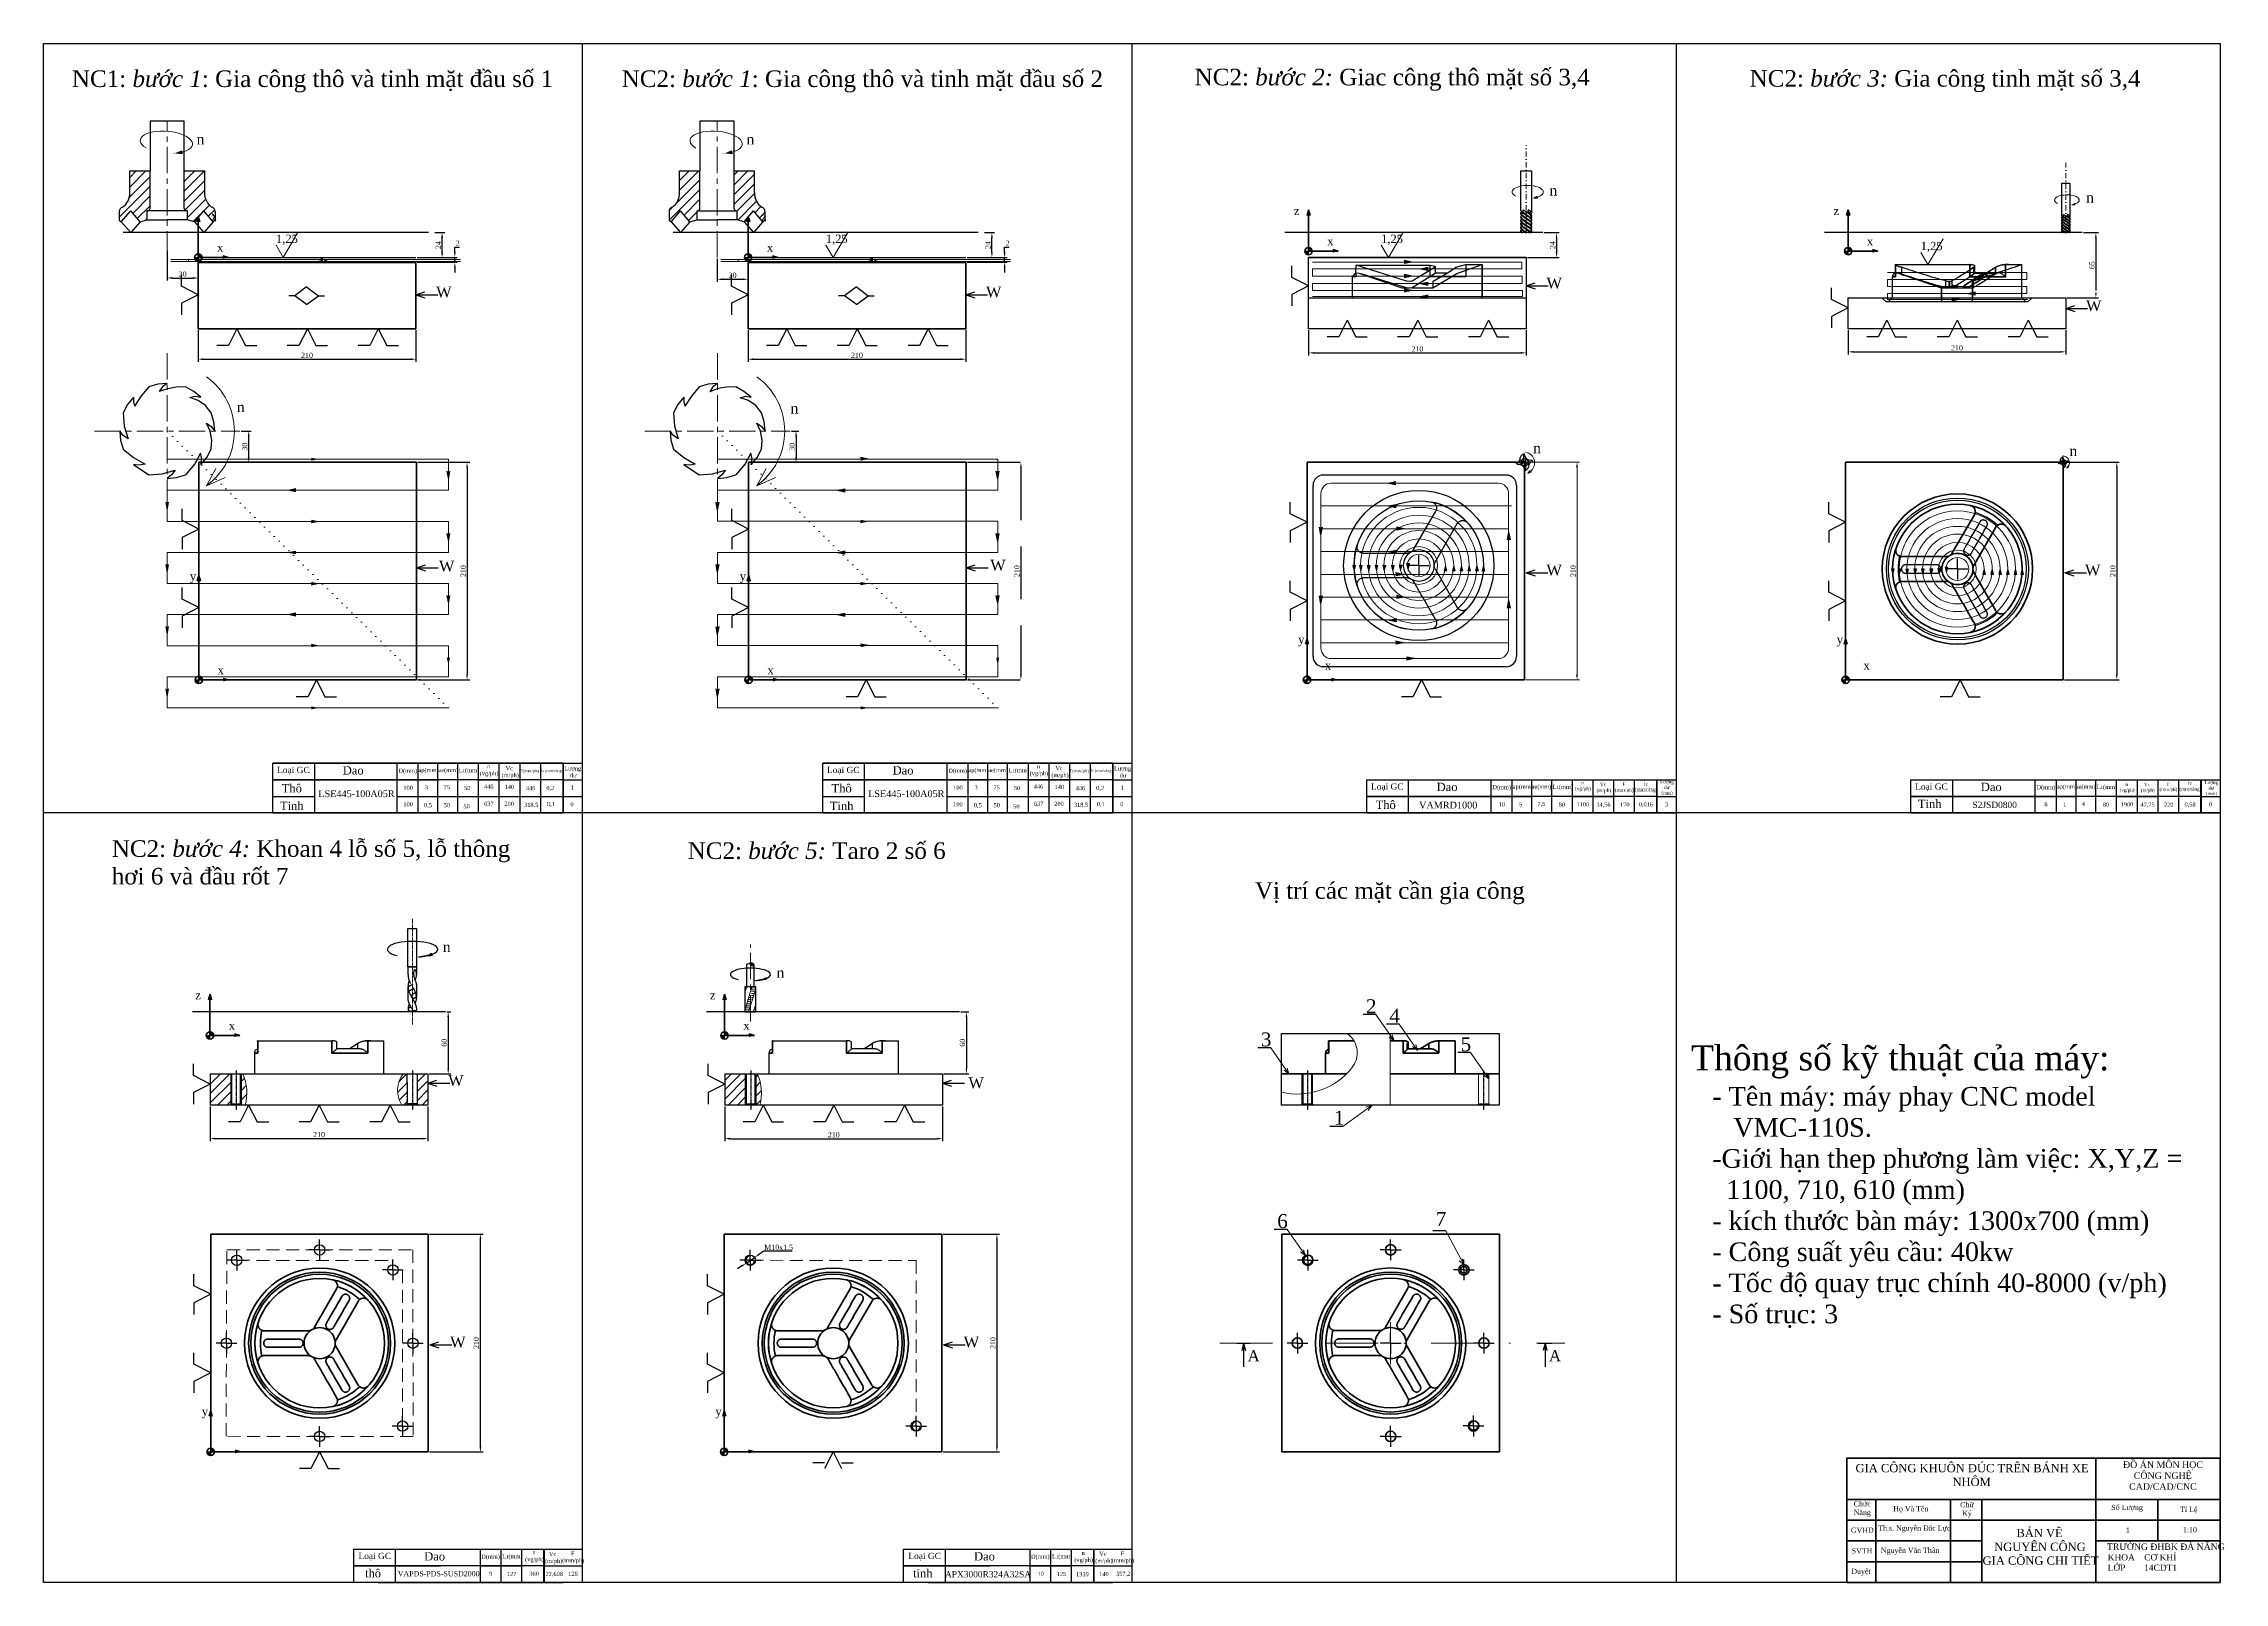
# Model space of a CAD drawing. Header units: millimetres. Extents: x 1211 to 2263, y 788 to 1530.
import ezdxf

# ---------------------------------------------------------------- set-up
doc = ezdxf.new("R2010")
doc.units = ezdxf.units.MM
for name, pattern in [('CENTER', [0.6, 0.375, -0.075, 0.075, -0.075]), ('CENTERX2', [20.32, 12.7, -2.54, 2.54, -2.54]), ('DASHDOTX2', [50.8, 25.4, -12.7, 0, -12.7]), ('DASHED2', [9.525, 6.35, -3.175]), ('DASHEDX2', [38.1, 25.4, -12.7]), ('DOT2', [3.175, 0, -3.175]), ('HIDDEN', [1.905, 1.27, -0.635])]:
    doc.linetypes.add(name, pattern=pattern)
for name, color, linetype, lineweight in [('cb', 200, 'Continuous', 35), ('chi tiet', 7, 'Continuous', 30), ('chuan-text', 90, 'Continuous', 25), ('coban', 7, 'Continuous', 35), ('dao', 7, 'Continuous', 25), ('DUONGBAO', 7, 'Continuous', 40), ('duongchaydao', 220, 'Continuous', 0), ('duongkichthuoc', 7, 'Continuous', 0), ('dậm', 5, 'Continuous', 25), ('khung', 212, 'Continuous', 50), ('matcat', 102, 'Continuous', 0), ('phancat', 86, 'Continuous', 30), ('tam', 1, 'DASHDOTX2', 9), ('text', 130, 'Continuous', 0), ('truc', 10, 'DASHDOTX2', 0), ('ve', 7, 'Continuous', 30)]:
    doc.layers.add(name, color=color, linetype=linetype, lineweight=lineweight)
doc.layers.add('chu', color=140, linetype='Continuous')
doc.layers.add('DuongTam', color=1, linetype='Continuous')
doc.styles.get("Standard").update_dxf_attribs({"font": 'times.ttf'})
doc.dimstyles.new('ISO-25', dxfattribs={"dimtxt": 2.5, "dimasz": 2.5, "dimexe": 1.25, "dimexo": 0.625, "dimtad": 1, "dimtoh": 1, "dimtxsty": 'Standard', "dimcen": 2.5, "dimadec": 0, "dimazin": 0, "dimtfac": 1, "dimtmove": 0, "dimatfit": 3, "dimfxl": 1, "dimarcsym": 0})

# ---------------------------------------------------------------- blocks, each defined once
blk = doc.blocks.new('*D1')
at = {"layer": 'Defpoints', "color": 0, "transparency": 16777216}
for p in [(1664.7, 1439.2), (1668.9, 1439.2), (1664.7, 1427.2)]:
    blk.add_point(p, dxfattribs=at)
at = {"layer": 'duongkichthuoc', "color": 0, "lineweight": -2, "transparency": 16777216}
for p, q in [((1665.3, 1439.2), (1670.2, 1439.2)), ((1668.9, 1429.7), (1668.9, 1436.7)), ((1665.3, 1427.2), (1670.2, 1427.2))]:
    blk.add_line(p, q, dxfattribs=at)
at = {"layer": 'duongkichthuoc', "color": 0, "transparency": 16777216}
for points in [[(1668.5, 1436.7), (1669.3, 1436.7), (1668.9, 1439.2)], [(1668.5, 1429.7), (1669.3, 1429.7), (1668.9, 1427.2)]]:
    blk.add_solid(points, dxfattribs=at)
at = {"layer": 'duongkichthuoc', "color": 0, "transparency": 16777216, "insert": (1667, 1433.2), "char_height": 2.5, "attachment_point": 5, "rotation": 90}
blk.add_mtext('24', dxfattribs=at)
blk = doc.blocks.new('*D2')
at = {"layer": 'Defpoints', "color": 0, "transparency": 16777216}
for p in [(1656.3, 1427.2), (1656.3, 1424.9), (1675, 1427.2)]:
    blk.add_point(p, dxfattribs=at)
at = {"layer": 'duongkichthuoc', "color": 0, "lineweight": -2, "transparency": 16777216}
for p, q in [((1675, 1429.7), (1675, 1432.2)), ((1675, 1432.2), (1677.3, 1432.2)), ((1656.9, 1427.2), (1676.3, 1427.2)), ((1656.9, 1424.9), (1676.3, 1424.9)), ((1675, 1424.9), (1675, 1427.2)), ((1675, 1422.4), (1675, 1419.9))]:
    blk.add_line(p, q, dxfattribs=at)
at = {"layer": 'duongkichthuoc', "color": 0, "transparency": 16777216}
for points in [[(1674.6, 1429.7), (1675.5, 1429.7), (1675, 1427.2)], [(1674.6, 1422.4), (1675.5, 1422.4), (1675, 1424.9)]]:
    blk.add_solid(points, dxfattribs=at)
at = {"layer": 'duongkichthuoc', "color": 0, "transparency": 16777216, "insert": (1676.5, 1434.1), "char_height": 2.5, "attachment_point": 5}
blk.add_mtext('2', dxfattribs=at)
blk = doc.blocks.new('*D3')
at = {"layer": 'Defpoints', "color": 0, "transparency": 16777216}
for p in [(1551.3, 1392.8), (1656.3, 1392.8), (1656.3, 1378.1)]:
    blk.add_point(p, dxfattribs=at)
at = {"layer": 'duongkichthuoc', "color": 0, "lineweight": -2, "transparency": 16777216}
for p, q in [((1551.3, 1392.1), (1551.3, 1376.9)), ((1656.3, 1392.1), (1656.3, 1376.9)), ((1553.8, 1378.1), (1653.8, 1378.1))]:
    blk.add_line(p, q, dxfattribs=at)
at = {"layer": 'duongkichthuoc', "color": 0, "transparency": 16777216}
for points in [[(1553.8, 1378.6), (1553.8, 1377.7), (1551.3, 1378.1)], [(1653.8, 1378.6), (1653.8, 1377.7), (1656.3, 1378.1)]]:
    blk.add_solid(points, dxfattribs=at)
at = {"layer": 'duongkichthuoc', "color": 0, "transparency": 16777216, "insert": (1603.8, 1380), "char_height": 2.5, "attachment_point": 5}
blk.add_mtext('210', dxfattribs=at)
blk = doc.blocks.new('*D10')
at = {"layer": 'Defpoints', "color": 0, "transparency": 16777216}
for p in [(1399.4, 1439.2), (1403.7, 1439.2), (1399.4, 1427.2)]:
    blk.add_point(p, dxfattribs=at)
at = {"layer": 'duongkichthuoc', "color": 0, "lineweight": -2, "transparency": 16777216}
for p, q in [((1400.1, 1439.2), (1404.9, 1439.2)), ((1403.7, 1429.7), (1403.7, 1436.7)), ((1400.1, 1427.2), (1404.9, 1427.2))]:
    blk.add_line(p, q, dxfattribs=at)
at = {"layer": 'duongkichthuoc', "color": 0, "transparency": 16777216}
for points in [[(1403.2, 1436.7), (1404.1, 1436.7), (1403.7, 1439.2)], [(1403.2, 1429.7), (1404.1, 1429.7), (1403.7, 1427.2)]]:
    blk.add_solid(points, dxfattribs=at)
at = {"layer": 'duongkichthuoc', "color": 0, "transparency": 16777216, "insert": (1401.8, 1433.2), "char_height": 2.5, "attachment_point": 5, "rotation": 90}
blk.add_mtext('24', dxfattribs=at)
blk = doc.blocks.new('*D11')
at = {"layer": 'Defpoints', "color": 0, "transparency": 16777216}
for p in [(1391, 1427.2), (1391, 1424.9), (1409.8, 1427.2)]:
    blk.add_point(p, dxfattribs=at)
at = {"layer": 'duongkichthuoc', "color": 0, "lineweight": -2, "transparency": 16777216}
for p, q in [((1409.8, 1429.7), (1409.8, 1432.2)), ((1409.8, 1432.2), (1412, 1432.2)), ((1391.6, 1427.2), (1411, 1427.2)), ((1391.6, 1424.9), (1411, 1424.9)), ((1409.8, 1424.9), (1409.8, 1427.2)), ((1409.8, 1422.4), (1409.8, 1419.9))]:
    blk.add_line(p, q, dxfattribs=at)
at = {"layer": 'duongkichthuoc', "color": 0, "transparency": 16777216}
for points in [[(1409.4, 1429.7), (1410.2, 1429.7), (1409.8, 1427.2)], [(1409.4, 1422.4), (1410.2, 1422.4), (1409.8, 1424.9)]]:
    blk.add_solid(points, dxfattribs=at)
at = {"layer": 'duongkichthuoc', "color": 0, "transparency": 16777216, "insert": (1411.2, 1434.1), "char_height": 2.5, "attachment_point": 5}
blk.add_mtext('2', dxfattribs=at)
blk = doc.blocks.new('*D12')
at = {"layer": 'Defpoints', "color": 0, "transparency": 16777216}
for p in [(1286, 1392.8), (1391, 1392.8), (1391, 1378.1)]:
    blk.add_point(p, dxfattribs=at)
at = {"layer": 'duongkichthuoc', "color": 0, "lineweight": -2, "transparency": 16777216}
for p, q in [((1286, 1392.1), (1286, 1376.9)), ((1391, 1392.1), (1391, 1376.9)), ((1288.5, 1378.1), (1388.5, 1378.1))]:
    blk.add_line(p, q, dxfattribs=at)
at = {"layer": 'duongkichthuoc', "color": 0, "transparency": 16777216}
for points in [[(1288.5, 1378.6), (1288.5, 1377.7), (1286, 1378.1)], [(1388.5, 1378.6), (1388.5, 1377.7), (1391, 1378.1)]]:
    blk.add_solid(points, dxfattribs=at)
at = {"layer": 'duongkichthuoc', "color": 0, "transparency": 16777216, "insert": (1338.5, 1380), "char_height": 2.5, "attachment_point": 5}
blk.add_mtext('210', dxfattribs=at)
blk = doc.blocks.new('*D13')
at = {"layer": 'Defpoints', "color": 0, "transparency": 16777216}
for p in [(1271, 1431), (1286, 1431), (1286, 1417.3)]:
    blk.add_point(p, dxfattribs=at)
at = {"layer": 'duongkichthuoc', "color": 0, "lineweight": -2, "transparency": 16777216}
for p, q in [((1271, 1430.4), (1271, 1416.1)), ((1286, 1430.4), (1286, 1416.1)), ((1273.5, 1417.3), (1283.5, 1417.3))]:
    blk.add_line(p, q, dxfattribs=at)
at = {"layer": 'duongkichthuoc', "color": 0, "transparency": 16777216}
for points in [[(1273.5, 1417.8), (1273.5, 1416.9), (1271, 1417.3)], [(1283.5, 1417.8), (1283.5, 1416.9), (1286, 1417.3)]]:
    blk.add_solid(points, dxfattribs=at)
at = {"layer": 'duongkichthuoc', "color": 0, "transparency": 16777216, "insert": (1278.5, 1419.2), "char_height": 2.5, "attachment_point": 5}
blk.add_mtext('30', dxfattribs=at)
blk = doc.blocks.new('*D16')
at = {"layer": 'Defpoints', "color": 0, "linetype": 'DASHEDX2', "transparency": 16777216}
for p in [(1536.3, 1427.2), (1551.3, 1424.8), (1551.3, 1416.7)]:
    blk.add_point(p, dxfattribs=at)
at = {"layer": 'duongkichthuoc', "color": 0, "linetype": 'DASHEDX2', "lineweight": -2, "transparency": 16777216}
for p, q in [((1536.3, 1426.6), (1536.3, 1415.4)), ((1551.3, 1424.1), (1551.3, 1415.4)), ((1538.8, 1416.7), (1548.8, 1416.7))]:
    blk.add_line(p, q, dxfattribs=at)
at = {"layer": 'duongkichthuoc', "color": 0, "linetype": 'DASHEDX2', "transparency": 16777216}
for points in [[(1538.8, 1417.1), (1538.8, 1416.3), (1536.3, 1416.7)], [(1548.8, 1417.1), (1548.8, 1416.3), (1551.3, 1416.7)]]:
    blk.add_solid(points, dxfattribs=at)
at = {"layer": 'duongkichthuoc', "color": 0, "linetype": 'DASHEDX2', "transparency": 16777216, "insert": (1543.8, 1418.6), "char_height": 2.5, "attachment_point": 5}
blk.add_mtext('30', dxfattribs=at)
blk = doc.blocks.new('*D17')
at = {"layer": 'Defpoints', "color": 0, "linetype": 'DASHEDX2', "transparency": 16777216}
for p in [(1306.1, 1343.4), (1286.3, 1328.4), (1310.3, 1328.4)]:
    blk.add_point(p, dxfattribs=at)
at = {"layer": 'duongkichthuoc', "color": 0, "linetype": 'DASHEDX2', "lineweight": -2, "transparency": 16777216}
for p, q in [((1306.7, 1343.4), (1311.6, 1343.4)), ((1310.3, 1340.9), (1310.3, 1330.9)), ((1286.9, 1328.4), (1311.6, 1328.4))]:
    blk.add_line(p, q, dxfattribs=at)
at = {"layer": 'duongkichthuoc', "color": 0, "linetype": 'DASHEDX2', "transparency": 16777216}
for points in [[(1309.9, 1340.9), (1310.8, 1340.9), (1310.3, 1343.4)], [(1309.9, 1330.9), (1310.8, 1330.9), (1310.3, 1328.4)]]:
    blk.add_solid(points, dxfattribs=at)
at = {"layer": 'duongkichthuoc', "color": 0, "linetype": 'DASHEDX2', "transparency": 16777216, "insert": (1308.4, 1335.9), "char_height": 2.5, "attachment_point": 5, "rotation": 90}
blk.add_mtext('30', dxfattribs=at)
blk = doc.blocks.new('*D18')
at = {"layer": 'Defpoints', "color": 0, "linetype": 'DASHEDX2', "transparency": 16777216}
for p in [(1934.7, 1439.2), (1926.7, 1427.2), (1941.3, 1427.2)]:
    blk.add_point(p, dxfattribs=at)
at = {"layer": 'duongkichthuoc', "color": 0, "linetype": 'DASHEDX2', "lineweight": -2, "transparency": 16777216}
for p, q in [((1935.3, 1439.2), (1942.5, 1439.2)), ((1941.3, 1436.7), (1941.3, 1429.7)), ((1927.3, 1427.2), (1942.5, 1427.2))]:
    blk.add_line(p, q, dxfattribs=at)
at = {"layer": 'duongkichthuoc', "color": 0, "linetype": 'DASHEDX2', "transparency": 16777216}
for points in [[(1940.9, 1436.7), (1941.7, 1436.7), (1941.3, 1439.2)], [(1940.9, 1429.7), (1941.7, 1429.7), (1941.3, 1427.2)]]:
    blk.add_solid(points, dxfattribs=at)
at = {"layer": 'duongkichthuoc', "color": 0, "linetype": 'DASHEDX2', "transparency": 16777216, "insert": (1939.4, 1433.2), "char_height": 2.5, "attachment_point": 5, "rotation": 90}
blk.add_mtext('24', dxfattribs=at)
blk = doc.blocks.new('*D19')
at = {"layer": 'Defpoints', "color": 0, "linetype": 'DASHEDX2', "transparency": 16777216}
for p in [(1571.6, 1343.4), (1551.5, 1328.4), (1574.4, 1328.4)]:
    blk.add_point(p, dxfattribs=at)
at = {"layer": 'duongkichthuoc', "color": 0, "linetype": 'DASHEDX2', "lineweight": -2, "transparency": 16777216}
for p, q in [((1572.2, 1343.4), (1575.7, 1343.4)), ((1574.4, 1340.9), (1574.4, 1330.9)), ((1552.2, 1328.4), (1575.7, 1328.4))]:
    blk.add_line(p, q, dxfattribs=at)
at = {"layer": 'duongkichthuoc', "color": 0, "linetype": 'DASHEDX2', "transparency": 16777216}
for points in [[(1574, 1340.9), (1574.9, 1340.9), (1574.4, 1343.4)], [(1574, 1330.9), (1574.9, 1330.9), (1574.4, 1328.4)]]:
    blk.add_solid(points, dxfattribs=at)
at = {"layer": 'duongkichthuoc', "color": 0, "linetype": 'DASHEDX2', "transparency": 16777216, "insert": (1572.5, 1335.9), "char_height": 2.5, "attachment_point": 5, "rotation": 90}
blk.add_mtext('30', dxfattribs=at)
blk = doc.blocks.new('*D20')
at = {"layer": 'Defpoints', "color": 0, "linetype": 'DASHEDX2', "transparency": 16777216}
for p in [(2194.9, 1439.2), (2187, 1407.8), (2201.5, 1407.8)]:
    blk.add_point(p, dxfattribs=at)
at = {"layer": 'duongkichthuoc', "color": 0, "linetype": 'DASHEDX2', "lineweight": -2, "transparency": 16777216}
for p, q in [((2195.6, 1439.2), (2202.7, 1439.2)), ((2201.5, 1436.7), (2201.5, 1410.3)), ((2187.6, 1407.8), (2202.7, 1407.8))]:
    blk.add_line(p, q, dxfattribs=at)
at = {"layer": 'duongkichthuoc', "color": 0, "linetype": 'DASHEDX2', "transparency": 16777216}
for points in [[(2201.1, 1436.7), (2201.9, 1436.7), (2201.5, 1439.2)], [(2201.1, 1410.3), (2201.9, 1410.3), (2201.5, 1407.8)]]:
    blk.add_solid(points, dxfattribs=at)
at = {"layer": 'duongkichthuoc', "color": 0, "linetype": 'DASHEDX2', "transparency": 16777216, "insert": (2199.6, 1423.5), "char_height": 2.5, "attachment_point": 5, "rotation": 90}
blk.add_mtext('65', dxfattribs=at)
blk = doc.blocks.new('*D21')
at = {"layer": 'Defpoints', "color": 0, "linetype": 'DASHEDX2', "transparency": 16777216}
for p in [(1405.3, 1063.3), (1396.8, 1033.3), (1406.6, 1033.3)]:
    blk.add_point(p, dxfattribs=at)
at = {"layer": 'duongkichthuoc', "color": 0, "linetype": 'DASHEDX2', "lineweight": -2, "transparency": 16777216}
for p, q in [((1405.9, 1063.3), (1407.9, 1063.3)), ((1406.6, 1060.8), (1406.6, 1035.8)), ((1397.4, 1033.3), (1407.9, 1033.3))]:
    blk.add_line(p, q, dxfattribs=at)
at = {"layer": 'duongkichthuoc', "color": 0, "linetype": 'DASHEDX2', "transparency": 16777216}
for points in [[(1406.2, 1060.8), (1407, 1060.8), (1406.6, 1063.3)], [(1406.2, 1035.8), (1407, 1035.8), (1406.6, 1033.3)]]:
    blk.add_solid(points, dxfattribs=at)
at = {"layer": 'duongkichthuoc', "color": 0, "linetype": 'DASHEDX2', "transparency": 16777216, "insert": (1404.7, 1048.3), "char_height": 2.5, "attachment_point": 5, "rotation": 90}
blk.add_mtext('60', dxfattribs=at)
blk = doc.blocks.new('*D22')
at = {"layer": 'Defpoints', "color": 0, "linetype": 'DASHEDX2', "transparency": 16777216}
for p in [(1653.3, 1063.3), (1645.1, 1033.3), (1656.6, 1033.3)]:
    blk.add_point(p, dxfattribs=at)
at = {"layer": 'duongkichthuoc', "color": 0, "linetype": 'DASHEDX2', "lineweight": -2, "transparency": 16777216}
for p, q in [((1653.9, 1063.3), (1657.8, 1063.3)), ((1656.6, 1060.8), (1656.6, 1035.8)), ((1645.7, 1033.3), (1657.8, 1033.3))]:
    blk.add_line(p, q, dxfattribs=at)
at = {"layer": 'duongkichthuoc', "color": 0, "linetype": 'DASHEDX2', "transparency": 16777216}
for points in [[(1656.2, 1060.8), (1657, 1060.8), (1656.6, 1063.3)], [(1656.2, 1035.8), (1657, 1035.8), (1656.6, 1033.3)]]:
    blk.add_solid(points, dxfattribs=at)
at = {"layer": 'duongkichthuoc', "color": 0, "linetype": 'DASHEDX2', "transparency": 16777216, "insert": (1654.7, 1048.3), "char_height": 2.5, "attachment_point": 5, "rotation": 90}
blk.add_mtext('60', dxfattribs=at)
blk = doc.blocks.new('*D23')
at = {"layer": 'Defpoints', "color": 0, "transparency": 16777216}
for p in [(1391.3, 1328.4), (1391.3, 1223.4), (1415.7, 1223.4)]:
    blk.add_point(p, dxfattribs=at)
at = {"layer": 'duongkichthuoc', "color": 0, "lineweight": -2, "transparency": 16777216}
for p, q in [((1391.9, 1328.4), (1417, 1328.4)), ((1415.7, 1325.9), (1415.7, 1225.9)), ((1391.9, 1223.4), (1417, 1223.4))]:
    blk.add_line(p, q, dxfattribs=at)
at = {"layer": 'duongkichthuoc', "color": 0, "transparency": 16777216}
for points in [[(1415.3, 1325.9), (1416.1, 1325.9), (1415.7, 1328.4)], [(1415.3, 1225.9), (1416.1, 1225.9), (1415.7, 1223.4)]]:
    blk.add_solid(points, dxfattribs=at)
at = {"layer": 'duongkichthuoc', "color": 0, "transparency": 16777216, "insert": (1413.8, 1275.9), "char_height": 2.5, "attachment_point": 5, "rotation": 90}
blk.add_mtext('210', dxfattribs=at)
blk = doc.blocks.new('*D24')
at = {"layer": 'Defpoints', "color": 0, "transparency": 16777216}
for p in [(1821.7, 1392.8), (1926.7, 1392.8), (1926.7, 1381.2)]:
    blk.add_point(p, dxfattribs=at)
at = {"layer": 'duongkichthuoc', "color": 0, "lineweight": -2, "transparency": 16777216}
for p, q in [((1821.7, 1392.1), (1821.7, 1379.9)), ((1926.7, 1392.1), (1926.7, 1379.9)), ((1824.2, 1381.2), (1924.2, 1381.2))]:
    blk.add_line(p, q, dxfattribs=at)
at = {"layer": 'duongkichthuoc', "color": 0, "transparency": 16777216}
for points in [[(1824.2, 1381.6), (1824.2, 1380.8), (1821.7, 1381.2)], [(1924.2, 1381.6), (1924.2, 1380.8), (1926.7, 1381.2)]]:
    blk.add_solid(points, dxfattribs=at)
at = {"layer": 'duongkichthuoc', "color": 0, "transparency": 16777216, "insert": (1874.2, 1383.1), "char_height": 2.5, "attachment_point": 5}
blk.add_mtext('210', dxfattribs=at)
blk = doc.blocks.new('*D25')
at = {"layer": 'Defpoints', "color": 0, "transparency": 16777216}
for p in [(2082, 1392.8), (2187, 1392.8), (2187, 1381.7)]:
    blk.add_point(p, dxfattribs=at)
at = {"layer": 'duongkichthuoc', "color": 0, "lineweight": -2, "transparency": 16777216}
for p, q in [((2082, 1392.1), (2082, 1380.4)), ((2187, 1392.1), (2187, 1380.4)), ((2084.5, 1381.7), (2184.5, 1381.7))]:
    blk.add_line(p, q, dxfattribs=at)
at = {"layer": 'duongkichthuoc', "color": 0, "transparency": 16777216}
for points in [[(2084.5, 1382.1), (2084.5, 1381.3), (2082, 1381.7)], [(2184.5, 1382.1), (2184.5, 1381.3), (2187, 1381.7)]]:
    blk.add_solid(points, dxfattribs=at)
at = {"layer": 'duongkichthuoc', "color": 0, "transparency": 16777216, "insert": (2134.5, 1383.6), "char_height": 2.5, "attachment_point": 5}
blk.add_mtext('210', dxfattribs=at)
blk = doc.blocks.new('*D26')
at = {"layer": 'Defpoints', "color": 0, "linetype": 'DASHEDX2', "transparency": 16777216}
for p in [(1656.5, 1328.4), (1656.5, 1223.4), (1682.9, 1223.4)]:
    blk.add_point(p, dxfattribs=at)
at = {"layer": 'duongkichthuoc', "color": 0, "linetype": 'DASHEDX2', "lineweight": -2, "transparency": 16777216}
for p, q in [((1657.2, 1328.4), (1684.1, 1328.4)), ((1682.9, 1325.9), (1682.9, 1225.9)), ((1657.2, 1223.4), (1684.1, 1223.4))]:
    blk.add_line(p, q, dxfattribs=at)
at = {"layer": 'duongkichthuoc', "color": 0, "linetype": 'DASHEDX2', "transparency": 16777216}
for points in [[(1682.5, 1325.9), (1683.3, 1325.9), (1682.9, 1328.4)], [(1682.5, 1225.9), (1683.3, 1225.9), (1682.9, 1223.4)]]:
    blk.add_solid(points, dxfattribs=at)
at = {"layer": 'duongkichthuoc', "color": 0, "linetype": 'DASHEDX2', "transparency": 16777216, "insert": (1681, 1275.9), "char_height": 2.5, "attachment_point": 5, "rotation": 90}
blk.add_mtext('210', dxfattribs=at)
blk = doc.blocks.new('*D28')
at = {"layer": 'Defpoints', "color": 0, "transparency": 16777216}
for p in [(2185.8, 1328.4), (2185.8, 1223.4), (2211.6, 1223.4)]:
    blk.add_point(p, dxfattribs=at)
at = {"layer": 'duongkichthuoc', "color": 0, "lineweight": -2, "transparency": 16777216}
for p, q in [((2186.4, 1328.4), (2212.8, 1328.4)), ((2211.6, 1325.9), (2211.6, 1225.9)), ((2186.4, 1223.4), (2212.8, 1223.4))]:
    blk.add_line(p, q, dxfattribs=at)
at = {"layer": 'duongkichthuoc', "color": 0, "transparency": 16777216}
for points in [[(2211.2, 1325.9), (2212, 1325.9), (2211.6, 1328.4)], [(2211.2, 1225.9), (2212, 1225.9), (2211.6, 1223.4)]]:
    blk.add_solid(points, dxfattribs=at)
at = {"layer": 'duongkichthuoc', "color": 0, "transparency": 16777216, "insert": (2209.7, 1275.9), "char_height": 2.5, "attachment_point": 5, "rotation": 90}
blk.add_mtext('210', dxfattribs=at)
blk = doc.blocks.new('*D29')
at = {"layer": 'Defpoints', "color": 0, "transparency": 16777216}
for p in [(1550.3, 941.9), (1554.4, 944.7)]:
    blk.add_point(p, dxfattribs=at)
at = {"layer": 'duongkichthuoc', "color": 0, "lineweight": -2, "transparency": 16777216}
for p, q in [((1558.8, 947.7), (1556.5, 946.1)), ((1572.6, 947.7), (1558.8, 947.7)), ((1548.2, 940.6), (1546.1, 939.2)), ((1550.3, 941.9), (1554.4, 944.7))]:
    blk.add_line(p, q, dxfattribs=at)
at = {"layer": 'duongkichthuoc', "color": 0, "transparency": 16777216}
for points in [[(1548, 940.9), (1548.4, 940.2), (1550.3, 941.9)], [(1556.3, 946.5), (1556.7, 945.8), (1554.4, 944.7)]]:
    blk.add_solid(points, dxfattribs=at)
at = {"layer": 'duongkichthuoc', "color": 0, "transparency": 16777216, "insert": (1566, 949.6), "char_height": 2.5, "attachment_point": 5}
blk.add_mtext('M10x1.5', dxfattribs=at)
blk = doc.blocks.new('*D30')
at = {"layer": 'Defpoints', "color": 0, "transparency": 16777216}
for p in [(1291.8, 1018.3), (1396.8, 1018.3), (1396.8, 1002.1)]:
    blk.add_point(p, dxfattribs=at)
at = {"layer": 'duongkichthuoc', "color": 0, "lineweight": -2, "transparency": 16777216}
for p, q in [((1291.8, 1017.6), (1291.8, 1000.8)), ((1396.8, 1017.6), (1396.8, 1000.8)), ((1294.3, 1002.1), (1394.3, 1002.1))]:
    blk.add_line(p, q, dxfattribs=at)
at = {"layer": 'duongkichthuoc', "color": 0, "transparency": 16777216}
for points in [[(1294.3, 1002.5), (1294.3, 1001.6), (1291.8, 1002.1)], [(1394.3, 1002.5), (1394.3, 1001.6), (1396.8, 1002.1)]]:
    blk.add_solid(points, dxfattribs=at)
at = {"layer": 'duongkichthuoc', "color": 0, "transparency": 16777216, "insert": (1344.3, 1004), "char_height": 2.5, "attachment_point": 5}
blk.add_mtext('210', dxfattribs=at)
blk = doc.blocks.new('*D31')
at = {"layer": 'Defpoints', "color": 0, "transparency": 16777216}
for p in [(1397, 955.9), (1397, 850.9), (1422.1, 850.9)]:
    blk.add_point(p, dxfattribs=at)
at = {"layer": 'duongkichthuoc', "color": 0, "lineweight": -2, "transparency": 16777216}
for p, q in [((1397.6, 955.9), (1423.4, 955.9)), ((1422.1, 953.4), (1422.1, 853.4)), ((1397.6, 850.9), (1423.4, 850.9))]:
    blk.add_line(p, q, dxfattribs=at)
at = {"layer": 'duongkichthuoc', "color": 0, "transparency": 16777216}
for points in [[(1421.7, 953.4), (1422.6, 953.4), (1422.1, 955.9)], [(1421.7, 853.4), (1422.6, 853.4), (1422.1, 850.9)]]:
    blk.add_solid(points, dxfattribs=at)
at = {"layer": 'duongkichthuoc', "color": 0, "transparency": 16777216, "insert": (1420.2, 903.4), "char_height": 2.5, "attachment_point": 5, "rotation": 90}
blk.add_mtext('210', dxfattribs=at)
blk = doc.blocks.new('*D32')
at = {"layer": 'Defpoints', "color": 0, "transparency": 16777216}
for p in [(1540.1, 1018.3), (1645.1, 1018.3), (1645.1, 1002)]:
    blk.add_point(p, dxfattribs=at)
at = {"layer": 'duongkichthuoc', "color": 0, "lineweight": -2, "transparency": 16777216}
for p, q in [((1540.1, 1017.6), (1540.1, 1000.8)), ((1645.1, 1017.6), (1645.1, 1000.8)), ((1542.6, 1002), (1642.6, 1002))]:
    blk.add_line(p, q, dxfattribs=at)
at = {"layer": 'duongkichthuoc', "color": 0, "transparency": 16777216}
for points in [[(1542.6, 1002.5), (1542.6, 1001.6), (1540.1, 1002)], [(1642.6, 1002.5), (1642.6, 1001.6), (1645.1, 1002)]]:
    blk.add_solid(points, dxfattribs=at)
at = {"layer": 'duongkichthuoc', "color": 0, "transparency": 16777216, "insert": (1592.6, 1003.9), "char_height": 2.5, "attachment_point": 5}
blk.add_mtext('210', dxfattribs=at)
blk = doc.blocks.new('*D33')
at = {"layer": 'Defpoints', "color": 0, "transparency": 16777216}
for p in [(1644.8, 955.9), (1644.8, 850.9), (1671.3, 850.9)]:
    blk.add_point(p, dxfattribs=at)
at = {"layer": 'duongkichthuoc', "color": 0, "lineweight": -2, "transparency": 16777216}
for p, q in [((1645.4, 955.9), (1672.5, 955.9)), ((1671.3, 953.4), (1671.3, 853.4)), ((1645.4, 850.9), (1672.5, 850.9))]:
    blk.add_line(p, q, dxfattribs=at)
at = {"layer": 'duongkichthuoc', "color": 0, "transparency": 16777216}
for points in [[(1670.9, 953.4), (1671.7, 953.4), (1671.3, 955.9)], [(1670.9, 853.4), (1671.7, 853.4), (1671.3, 850.9)]]:
    blk.add_solid(points, dxfattribs=at)
at = {"layer": 'duongkichthuoc', "color": 0, "transparency": 16777216, "insert": (1669.4, 903.4), "char_height": 2.5, "attachment_point": 5, "rotation": 90}
blk.add_mtext('210', dxfattribs=at)
blk = doc.blocks.new('DaoPhay100')
h = blk.add_hatch()
h.set_pattern_fill('ANSI31', color=256, scale=1.05, style=0)
h.set_pattern_definition([(45, (-2996.804, -3189.332), (-2.3573172, 2.3573172), [])])
h.paths.add_polyline_path([(18.1, 19.4), (18.1, 29.8), (8.2, 29.8), (8.2, 11.7, 0.355508), (9.4, 10.6), (9.6, 10.6), (9.6, 6.2), (13.1, 5.2), (17.6, 10.5), (22.2, 5.2), (23.1, 6), (23.1, 7.9), (23.1, 10.2, 0.328369), (21.6, 12.2, -0.260021)])
h.paths.add_polyline_path([(-21.6, 12.2, 0.329297), (-23.1, 10.2), (-23.1, 7.9), (-23.1, 6), (-22.2, 5.2), (-17.6, 10.5), (-13.1, 5.2), (-9.6, 6.2), (-9.6, 10.6), (-9.4, 10.6, 0.363693), (-8.2, 11.7), (-8.2, 29.8), (-18.1, 29.8), (-18.1, 19, -0.246356)])
at = {"layer": 'duongchaydao'}
h = blk.add_hatch(color=256, dxfattribs=at)
edge = h.paths.add_edge_path()
edge.add_ellipse((-0.4, 43.6), major_axis=(-12.6, 1), ratio=0.421053, start_angle=113.9935, end_angle=128.6487)
edge.add_line((7.1, 38.9), (7, 39.5))
edge.add_line((7, 39.5), (4.4, 38.4))
h = blk.add_hatch(color=256, dxfattribs=at)
edge = h.paths.add_edge_path()
edge.add_line((7.3, 38.1), (7.1, 38.9))
edge.add_ellipse((-0.4, 43.6), major_axis=(-12.6, 1), ratio=0.421053, start_angle=113.9935, end_angle=128.6487, ccw=False)
edge.add_line((4.4, 38.4), (7.3, 38.1))
at = {"lineweight": 30}
for p, q in [((-18.1, 19), (-18.1, 29.8)), ((-18.1, 29.8), (-8.2, 29.8)), ((-8.2, 11.7), (-8.2, 29.8)), ((8.2, 11.7), (8.2, 29.8)), ((8.2, 29.8), (18.1, 29.8)), ((18.1, 19.4), (18.1, 29.8)), ((-9.6, 6.2), (-9.6, 10.6)), ((-9.6, 10.6), (9.6, 10.6)), ((9.6, 10.6), (9.6, 6.2)), ((-23.1, 10.2), (-23.1, 7.9)), ((-23.1, 7.9), (-23.1, 6)), ((-23.1, 6), (-22.2, 5.2)), ((-22.2, 5.2), (-17.6, 10.5)), ((-22.2, 5.2), (-17.6, 0)), ((-13.1, 5.2), (-17.6, 10.5)), ((-13.1, 5.2), (-17.6, 0)), ((-13.1, 5.2), (-9.6, 6.2)), ((-9.6, 6.2), (0, 6.2)), ((9.6, 6.2), (0, 6.2)), ((13.1, 5.2), (9.6, 6.2)), ((13.1, 5.2), (17.6, 10.5)), ((13.1, 5.2), (17.6, 0)), ((22.2, 5.2), (17.6, 10.5)), ((22.2, 5.2), (17.6, 0)), ((23.1, 6), (22.2, 5.2)), ((23.1, 10.2), (23.1, 7.9)), ((23.1, 7.9), (23.1, 6))]:
    blk.add_line(p, q, dxfattribs=at)
blk.add_lwpolyline([(8.2, 29.8), (8.2, 53.8), (-8.2, 53.8), (-8.2, 29.8)], dxfattribs=at)
for centre, radius, start, end in [((-21, 10.2), 2.1, 107.0937, 180), ((-26.3, 19), 8.27, 304.6417, 2.9177), ((-9.5, 11.8), 1.25, 275.0091, 354.9529), ((9.5, 11.8), 1.25, 186.7081, 264.9909), ((26.3, 19), 8.27, 177.0823, 235.3583), ((21, 10.2), 2.1, 0, 72.9063)]:
    blk.add_arc(centre, radius, start, end, dxfattribs=at)
at = {"layer": 'dao', "color": 7, "linetype": 'Continuous'}
blk.add_arc((21, 6.9), 2.1, 0, 72.9063, dxfattribs=at)
at = {"layer": 'duongchaydao'}
for p, q in [((4.4, 38.4), (7, 39.5)), ((4.4, 38.4), (7.3, 38.1)), ((7, 39.5), (7.3, 38.1))]:
    blk.add_line(p, q, dxfattribs=at)
blk.add_ellipse((-0.4, 43.6), major_axis=(-12.6, 1), ratio=0.421053, start_param=1.989562, end_param=7.00107, dxfattribs=at)
at = {"layer": 'dậm'}
blk.add_line((126, 0), (-21.2, 0), dxfattribs=at)
at = {"layer": 'truc', "linetype": 'CENTERX2'}
blk.add_line((0, -12), (0, 53.8), dxfattribs=at)
at = {"layer": 'text', "insert": (14.2, 47.6), "char_height": 5, "width": 5.835, "attachment_point": 1}
blk.add_mtext('n', dxfattribs=at)
blk = doc.blocks.new('Daophay100B')
at = {"linetype": 'Continuous'}
h = blk.add_hatch(color=7, dxfattribs=at)
h.paths.add_polyline_path([(69.5, -13.5), (69.5, -14.2), (73.2, -13.5)])
h.paths.add_polyline_path([(69.5, -12.8), (69.5, -13.5), (73.2, -13.5)])
h = blk.add_hatch(color=7, dxfattribs=at)
h.paths.add_polyline_path([(135.6, -19.3), (136.4, -19.3), (135.7, -23)])
h.paths.add_polyline_path([(134.9, -19.3), (135.6, -19.3), (135.7, -23)])
h = blk.add_hatch(color=7, dxfattribs=at)
h.paths.add_polyline_path([(62.1, -28.4), (62.1, -29.2), (58.4, -28.5)])
h.paths.add_polyline_path([(62.1, -27.7), (62.1, -28.4), (58.4, -28.5)])
h = blk.add_hatch(color=7, dxfattribs=at)
h.paths.add_polyline_path([(0, -34.3), (0.7, -34.3), (0, -38)])
h.paths.add_polyline_path([(-0.7, -34.3), (0, -34.3), (0, -38)])
h = blk.add_hatch(color=7, dxfattribs=at)
h.paths.add_polyline_path([(69.5, -43.5), (69.5, -42.7), (73.2, -43.5)])
h.paths.add_polyline_path([(69.5, -44.2), (69.5, -43.5), (73.2, -43.5)])
h = blk.add_hatch(color=7, dxfattribs=at)
h.paths.add_polyline_path([(135.6, -49.3), (136.4, -49.3), (135.7, -53)])
h.paths.add_polyline_path([(134.9, -49.3), (135.6, -49.3), (135.7, -53)])
h = blk.add_hatch(color=7, dxfattribs=at)
h.paths.add_polyline_path([(62.1, -58.5), (62.1, -57.8), (58.4, -58.5)])
h.paths.add_polyline_path([(62.1, -59.2), (62.1, -58.5), (58.4, -58.5)])
h = blk.add_hatch(color=7, dxfattribs=at)
h.paths.add_polyline_path([(0, -64.3), (0.7, -64.3), (0, -68)])
h.paths.add_polyline_path([(-0.7, -64.3), (0, -64.3), (0, -68)])
h = blk.add_hatch(color=7, dxfattribs=at)
h.paths.add_polyline_path([(69.5, -73.5), (69.5, -72.7), (73.2, -73.5)])
h.paths.add_polyline_path([(69.5, -74.2), (69.5, -73.5), (73.2, -73.5)])
h = blk.add_hatch(color=7, dxfattribs=at)
h.paths.add_polyline_path([(135.6, -79.3), (136.4, -79.3), (135.7, -83)])
h.paths.add_polyline_path([(134.9, -79.3), (135.6, -79.3), (135.7, -83)])
h = blk.add_hatch(color=7, dxfattribs=at)
h.paths.add_polyline_path([(0, -94.3), (0.7, -94.3), (0, -98)])
h.paths.add_polyline_path([(-0.7, -94.3), (0, -94.3), (0, -98)])
h = blk.add_hatch(color=7, dxfattribs=at)
h.paths.add_polyline_path([(62.1, -88.4), (62.1, -89.2), (58.4, -88.5)])
h.paths.add_polyline_path([(62.1, -87.7), (62.1, -88.4), (58.4, -88.5)])
h = blk.add_hatch(color=7, dxfattribs=at)
h.paths.add_polyline_path([(69.5, -103.5), (69.5, -104.2), (73.2, -103.5)])
h.paths.add_polyline_path([(69.5, -102.8), (69.5, -103.5), (73.2, -103.5)])
h = blk.add_hatch(color=7, dxfattribs=at)
h.paths.add_polyline_path([(135.6, -109.3), (136.4, -109.3), (135.7, -113)])
h.paths.add_polyline_path([(134.9, -109.3), (135.6, -109.3), (135.7, -113)])
h = blk.add_hatch(color=7, dxfattribs=at)
h.paths.add_polyline_path([(0, -124.3), (0.7, -124.3), (0, -128)])
h.paths.add_polyline_path([(-0.7, -124.3), (0, -124.3), (0, -128)])
h = blk.add_hatch(color=7, dxfattribs=at)
h.paths.add_polyline_path([(69.5, -133.5), (69.5, -134.2), (73.2, -133.5)])
h.paths.add_polyline_path([(69.5, -132.8), (69.5, -133.5), (73.2, -133.5)])
at = {"lineweight": 30}
for p, q in [((-8.8, 21.4), (-12.6, 17)), ((-4.5, 22.7), (-8.8, 21.4)), ((0, 23.1), (-4.5, 22.7)), ((-2.3, 21.5), (-3.8, 19.1)), ((0, 23.1), (-2.3, 21.5)), ((4.4, 21.3), (0.3, 20.5)), ((8.8, 21.4), (4.4, 21.3)), ((12.8, 19.2), (8.8, 21.4)), ((-19.1, 12.9), (-21.2, 8.9)), ((-16.2, 16.4), (-19.1, 12.9)), ((-16.2, 16.4), (-16.3, 14.2)), ((-16.3, 14.2), (-15.7, 12.1)), ((-12.6, 17), (-15.7, 12.1)), ((0.3, 20.5), (-3.8, 19.1)), ((10.9, 16.2), (13.5, 16.9)), ((14.9, 14.9), (10.9, 16.2)), ((16.2, 16.4), (12.8, 19.2)), ((13.5, 16.9), (16.2, 16.4)), ((18.5, 12.4), (14.9, 14.9)), ((21.2, 8.9), (18.5, 12.4)), ((-21.2, -2), (-22.9, 0)), ((-22.9, 0), (-22.5, -4.3)), ((-21.2, 8.9), (-20.8, 2.5)), ((-20.8, 2.5), (-18.9, -3.6)), ((20.8, 0), (18.9, 3.9)), ((18.9, 3.9), (21.2, 2.3)), ((21.6, -4.3), (20.8, 0)), ((22.5, 4.6), (21.2, 8.9)), ((21.2, 2.3), (23, 0.1)), ((23, 0.1), (22.5, 4.6)), ((-22.5, -4.3), (-21.2, -8.6)), ((-18.9, -3.6), (-21.2, -2)), ((-21.2, -8.6), (-16.2, -12.6)), ((19.1, -12.6), (21.2, -8.6)), ((21.2, -8.6), (21.6, -4.3)), ((-16.2, -12.6), (-10.7, -15.9)), ((-13.5, -16.4), (-16.2, -16.1)), ((-16.2, -16.1), (-8.8, -21.1)), ((-10.7, -15.9), (-13.5, -16.4)), ((-8.8, -21.1), (-2.4, -20.6)), ((-2.4, -20.6), (3.8, -18.8)), ((3.8, -18.8), (2.1, -21)), ((13.3, -15.8), (8.8, -21.1)), ((16.1, -10.6), (13.3, -15.8)), ((16.7, -13.3), (16.1, -10.6)), ((16.2, -16.1), (19.1, -12.6)), ((16.2, -16.1), (16.7, -13.3)), ((2.1, -21), (0, -22.8)), ((0, -22.8), (4.5, -22.4)), ((4.5, -22.4), (8.8, -21.1))]:
    blk.add_line(p, q, dxfattribs=at)
at = {"color": 7, "linetype": 'Continuous'}
for p, q in [((135.7, -23), (134.9, -19.3)), ((135.7, -23), (136.4, -19.3)), ((58.4, -28.5), (62.1, -27.7)), ((58.4, -28.5), (62.1, -29.2)), ((0, -38), (-0.7, -34.3)), ((0, -38), (0.7, -34.3)), ((73.2, -43.5), (69.5, -44.2)), ((135.7, -53), (134.9, -49.3)), ((135.7, -53), (136.4, -49.3)), ((58.4, -58.5), (62.1, -57.8)), ((58.4, -58.5), (62.1, -59.2)), ((0, -68), (-0.7, -64.3)), ((0, -68), (0.7, -64.3)), ((73.2, -73.5), (69.5, -74.2)), ((135.7, -83), (134.9, -79.3)), ((135.7, -83), (136.4, -79.3)), ((0, -98), (-0.7, -94.3)), ((0, -98), (0.7, -94.3)), ((58.4, -88.5), (62.1, -87.7)), ((58.4, -88.5), (62.1, -89.2)), ((73.2, -103.5), (69.5, -102.8)), ((0, -128), (-0.7, -124.3)), ((0, -128), (0.7, -124.3))]:
    blk.add_line(p, q, dxfattribs=at)
at = {"layer": 'duongchaydao', "linetype": 'DOT2'}
blk.add_line((135.7, -133.5), (0, 0), dxfattribs=at)
at = {"layer": 'duongchaydao'}
for p, q in [((135.7, -13.5), (0, -13.5)), ((18.9, -26.3), (23.4, -18)), ((135.7, -13.5), (135.7, -24.1)), ((135.7, -13.5), (135.7, -28.5)), ((135.7, -28.5), (0, -28.5)), ((0, -28.5), (0, -39.1)), ((0, -28.5), (0, -43.5)), ((18.9, -26.3), (28, -22.4)), ((135.7, -43.5), (0, -43.5)), ((135.7, -43.5), (135.7, -54.1)), ((135.7, -43.5), (135.7, -58.5)), ((135.7, -58.5), (0, -58.5)), ((0, -58.5), (0, -69.1)), ((0, -58.5), (0, -73.5)), ((135.7, -73.5), (0, -73.5)), ((135.7, -73.5), (135.7, -84.1)), ((135.7, -73.5), (135.7, -88.5)), ((135.7, -88.5), (0, -88.5)), ((0, -88.5), (0, -99.1)), ((0, -88.5), (0, -103.5)), ((135.7, -103.5), (0, -103.5)), ((135.7, -103.5), (135.7, -118.5)), ((135.7, -118.5), (0, -118.5)), ((0, -118.5), (0, -129.1)), ((0, -118.5), (0, -133.5)), ((135.7, -133.5), (0, -133.5))]:
    blk.add_line(p, q, dxfattribs=at)
blk.add_arc((0, 0), 32.4, 305.6676, 54.2505, dxfattribs=at)
at = {"layer": 'truc', "linetype": 'CENTERX2'}
for p, q in [((0, 37.7), (0, -37.7)), ((-35, 0), (35, 0))]:
    blk.add_line(p, q, dxfattribs=at)
at = {"layer": 'text', "insert": (33.6, 14.2), "char_height": 5, "width": 5.835, "attachment_point": 1}
blk.add_mtext('n', dxfattribs=at)
blk = doc.blocks.new('Dao10')
at = {"layer": 'duongchaydao'}
h = blk.add_hatch(color=256, dxfattribs=at)
edge = h.paths.add_edge_path()
edge.add_ellipse((0.7, 19.6), major_axis=(-7.52, 0), ratio=0.421053, start_angle=113.9935, end_angle=128.6487)
edge.add_line((5.4, 17.2), (5.3, 17.6))
edge.add_line((5.3, 17.6), (3.7, 16.7))
h = blk.add_hatch(color=256, dxfattribs=at)
edge = h.paths.add_edge_path()
edge.add_line((5.5, 16.7), (5.4, 17.2))
edge.add_ellipse((0.7, 19.6), major_axis=(-7.52, 0), ratio=0.421053, start_angle=113.9935, end_angle=128.6487, ccw=False)
edge.add_line((3.7, 16.7), (5.5, 16.7))
at = {"lineweight": 30}
for p, q in [((-2.6, 13.9), (-2.6, 29.8)), ((-2.6, 29.8), (2.6, 29.8)), ((2.6, 29.8), (2.6, 13.9)), ((-2.6, 10.8), (-2.6, 13.9)), ((2.6, 13.9), (2.6, 10.8))]:
    blk.add_line(p, q, dxfattribs=at)
at = {"layer": 'dao', "color": 7, "linetype": 'Continuous'}
for p, q in [((-2.6, 9.2), (-2.6, 9.7)), ((-2.6, 5.7), (-2.6, 6.2)), ((-2.6, 4), (-2.6, 4.5)), ((-2.6, 2.3), (-2.6, 2.8)), ((-2.6, 0.6), (-2.6, 1.1)), ((-2.1, 0.1), (-2.4, 0.1)), ((-2.3, 0), (-2, 0)), ((-0.5, 0.1), (-0.4, 0)), ((0.3, 0.1), (-0.5, 0.1)), ((-0.4, 0), (0.3, 0)), ((0, 0.1), (0, 0)), ((1.9, 0), (2.3, 0)), ((2.3, 0.1), (2, 0.1)), ((2.6, 9.7), (2.6, 9.2)), ((2.6, 7.9), (2.6, 7.5)), ((2.6, 6.2), (2.6, 5.7)), ((2.6, 4.5), (2.6, 4)), ((2.6, 2.8), (2.6, 2.3)), ((2.6, 1.1), (2.6, 0.6))]:
    blk.add_line(p, q, dxfattribs=at)
for points in [[(-2.2, 10, 0), (-2.2, 10, 0), (-2.3, 10.1, 0), (-2.3, 10.2, 0), (-2.4, 10.3, 0), (-2.4, 10.4, 0), (-2.5, 10.4, 0), (-2.5, 10.5, 0), (-2.5, 10.6, 0), (-2.5, 10.7, 0), (-2.6, 10.7, 0), (-2.6, 10.8, 0)], [(-2.5, 10.5, 0), (-2.5, 10.4, 0), (-2.5, 10.4, 0), (-2.5, 10.3, 0), (-2.5, 10.2, 0), (-2.5, 10.1, 0), (-2.5, 10, 0), (-2.5, 10, 0), (-2.5, 9.9, 0), (-2.6, 9.8, 0), (-2.6, 9.8, 0), (-2.6, 9.7, 0), (-2.6, 9.7, 0)], [(-0.5, 10.3, 0), (-0.6, 10.4, 0), (-0.7, 10.5, 0), (-0.8, 10.5, 0), (-1, 10.6, 0), (-1.1, 10.7, 0), (-1.2, 10.7, 0), (-1.3, 10.8, 0), (-1.5, 10.8, 0), (-1.6, 10.8, 0), (-1.7, 10.7, 0), (-1.7, 10.5, 0), (-1.7, 10.4, 0), (-1.7, 10.2, 0), (-1.6, 10.1, 0), (-1.5, 10, 0), (-1.5, 9.9, 0), (-1.4, 9.8, 0), (-1.3, 9.7, 0), (-1.2, 9.6, 0), (-1.1, 9.5, 0), (-1, 9.4, 0), (-0.8, 9.3, 0), (-0.7, 9.2, 0), (-0.6, 9.1, 0), (-0.5, 9.1, 0)], [(2.3, 10, 0), (2.2, 10, 0), (2.1, 10.1, 0), (2.1, 10.2, 0), (2, 10.2, 0), (1.9, 10.3, 0), (1.9, 10.4, 0), (1.8, 10.5, 0), (1.7, 10.5, 0), (1.6, 10.6, 0), (1.5, 10.7, 0), (1.4, 10.7, 0), (1.3, 10.8, 0), (1.2, 10.8, 0), (1, 10.8, 0), (0.9, 10.8, 0), (0.8, 10.7, 0), (0.8, 10.5, 0), (0.8, 10.4, 0), (0.8, 10.3, 0), (0.9, 10.1, 0), (1, 10, 0), (1.1, 9.9, 0), (1.1, 9.8, 0)], [(2.6, 10.8, 0), (2.6, 10.8, 0), (2.6, 10.8, 0), (2.6, 10.8, 0), (2.6, 10.8, 0), (2.6, 10.8, 0), (2.5, 10.8, 0), (2.5, 10.8, 0), (2.5, 10.8, 0), (2.5, 10.8, 0)], [(2.5, 10.5, 0), (2.5, 10.6, 0), (2.5, 10.6, 0), (2.5, 10.6, 0), (2.5, 10.6, 0), (2.5, 10.7, 0), (2.6, 10.7, 0), (2.6, 10.7, 0), (2.6, 10.7, 0), (2.6, 10.8, 0)], [(2.5, 10.8, 0), (2.5, 10.8, 0), (2.5, 10.7, 0), (2.5, 10.6, 0), (2.5, 10.6, 0), (2.5, 10.5, 0), (2.5, 10.4, 0), (2.5, 10.3, 0), (2.5, 10.2, 0), (2.5, 10.1, 0), (2.5, 10.1, 0), (2.5, 10, 0), (2.5, 9.9, 0), (2.5, 9.8, 0), (2.6, 9.8, 0), (2.6, 9.7, 0), (2.6, 9.7, 0)], [(-2.6, 9.7, 0), (-2.6, 9.6, 0), (-2.6, 9.5, 0), (-2.5, 9.5, 0), (-2.5, 9.4, 0), (-2.5, 9.3, 0), (-2.5, 9.3, 0), (-2.5, 9.2, 0), (-2.5, 9.2, 0), (-2.4, 9.1, 0), (-2.4, 9.1, 0)], [(0.1, 6.5, 0), (-0.1, 6.7, 0), (-0.3, 6.8, 0), (-0.5, 6.9, 0), (-0.7, 7.1, 0), (-0.9, 7.2, 0), (-1.1, 7.4, 0), (-1.3, 7.5, 0), (-1.5, 7.6, 0), (-1.7, 7.8, 0), (-1.8, 7.9, 0), (-2, 8, 0), (-2.1, 8.2, 0), (-2.2, 8.3, 0), (-2.3, 8.5, 0), (-2.4, 8.6, 0), (-2.5, 8.7, 0), (-2.5, 8.9, 0), (-2.6, 9, 0), (-2.6, 9.2, 0)], [(-2.4, 8.5, 0), (-2.4, 8.5, 0), (-2.4, 8.4, 0), (-2.5, 8.3, 0), (-2.5, 8.3, 0), (-2.5, 8.2, 0), (-2.5, 8.1, 0), (-2.5, 8.1, 0), (-2.6, 8, 0), (-2.6, 8, 0), (-2.6, 7.9, 0)], [(-2.6, 7.9, 0), (-2.6, 7.8, 0), (-2.5, 7.6, 0), (-2.5, 7.5, 0), (-2.4, 7.4, 0), (-2.4, 7.2, 0), (-2.3, 7.1, 0), (-2.2, 7, 0), (-2.1, 6.9, 0), (-1.9, 6.7, 0), (-1.8, 6.6, 0), (-1.6, 6.5, 0), (-1.5, 6.3, 0), (-1.3, 6.2, 0), (-1.1, 6.1, 0), (-0.9, 5.9, 0), (-0.7, 5.8, 0), (-0.5, 5.7, 0), (-0.3, 5.5, 0), (-0.1, 5.4, 0)], [(0.2, 4.8, 0), (-0.1, 4.9, 0), (-0.3, 5.1, 0), (-0.5, 5.2, 0), (-0.7, 5.4, 0), (-0.9, 5.5, 0), (-1.1, 5.6, 0), (-1.3, 5.8, 0), (-1.5, 5.9, 0), (-1.7, 6.1, 0), (-1.8, 6.2, 0), (-2, 6.3, 0), (-2.1, 6.5, 0), (-2.2, 6.6, 0), (-2.3, 6.8, 0), (-2.4, 6.9, 0), (-2.5, 7, 0), (-2.5, 7.2, 0), (-2.6, 7.3, 0), (-2.6, 7.5, 0)], [(-2.4, 6.8, 0), (-2.4, 6.8, 0), (-2.4, 6.7, 0), (-2.5, 6.6, 0), (-2.5, 6.6, 0), (-2.5, 6.5, 0), (-2.5, 6.4, 0), (-2.5, 6.4, 0), (-2.6, 6.3, 0), (-2.6, 6.3, 0), (-2.6, 6.2, 0)], [(-2.6, 6.2, 0), (-2.6, 6.1, 0), (-2.5, 5.9, 0), (-2.5, 5.8, 0), (-2.4, 5.7, 0), (-2.3, 5.5, 0), (-2.2, 5.4, 0), (-2.1, 5.2, 0), (-2, 5.1, 0), (-1.9, 5, 0), (-1.7, 4.8, 0), (-1.6, 4.7, 0), (-1.4, 4.6, 0), (-1.2, 4.4, 0), (-1, 4.3, 0), (-0.8, 4.2, 0), (-0.6, 4, 0), (-0.4, 3.9, 0), (-0.2, 3.8, 0)], [(0.1, 3.1, 0), (-0.1, 3.2, 0), (-0.3, 3.4, 0), (-0.5, 3.5, 0), (-0.7, 3.6, 0), (-0.9, 3.8, 0), (-1.1, 3.9, 0), (-1.3, 4, 0), (-1.4, 4.2, 0), (-1.6, 4.3, 0), (-1.8, 4.4, 0), (-1.9, 4.6, 0), (-2, 4.7, 0), (-2.2, 4.8, 0), (-2.3, 5, 0), (-2.3, 5.1, 0), (-2.4, 5.2, 0), (-2.5, 5.4, 0), (-2.5, 5.5, 0), (-2.6, 5.6, 0), (-2.6, 5.7, 0)], [(-2.4, 5.1, 0), (-2.4, 5.1, 0), (-2.4, 5, 0), (-2.5, 4.9, 0), (-2.5, 4.9, 0), (-2.5, 4.8, 0), (-2.5, 4.7, 0), (-2.5, 4.7, 0), (-2.6, 4.6, 0), (-2.6, 4.5, 0), (-2.6, 4.5, 0)], [(-2.6, 4.5, 0), (-2.6, 4.3, 0), (-2.5, 4.2, 0), (-2.5, 4.1, 0), (-2.4, 3.9, 0), (-2.3, 3.8, 0), (-2.2, 3.7, 0), (-2.1, 3.5, 0), (-2, 3.4, 0), (-1.9, 3.3, 0), (-1.7, 3.1, 0), (-1.6, 3, 0), (-1.4, 2.9, 0), (-1.2, 2.7, 0), (-1, 2.6, 0), (-0.8, 2.4, 0), (-0.6, 2.3, 0), (-0.4, 2.2, 0), (-0.2, 2, 0)], [(0.1, 1.4, 0), (-0.1, 1.5, 0), (-0.3, 1.7, 0), (-0.5, 1.8, 0), (-0.7, 1.9, 0), (-0.9, 2.1, 0), (-1.1, 2.2, 0), (-1.3, 2.3, 0), (-1.4, 2.5, 0), (-1.6, 2.6, 0), (-1.8, 2.7, 0), (-1.9, 2.9, 0), (-2, 3, 0), (-2.2, 3.1, 0), (-2.3, 3.3, 0), (-2.4, 3.4, 0), (-2.4, 3.5, 0), (-2.5, 3.6, 0), (-2.5, 3.8, 0), (-2.6, 3.9, 0), (-2.6, 4, 0)], [(-2.4, 3.4, 0), (-2.4, 3.3, 0), (-2.4, 3.3, 0), (-2.5, 3.2, 0), (-2.5, 3.2, 0), (-2.5, 3.1, 0), (-2.5, 3, 0), (-2.5, 3, 0), (-2.6, 2.9, 0), (-2.6, 2.8, 0), (-2.6, 2.8, 0)], [(-2.6, 2.8, 0), (-2.6, 2.7, 0), (-2.5, 2.5, 0), (-2.5, 2.4, 0), (-2.4, 2.3, 0), (-2.4, 2.2, 0), (-2.3, 2, 0), (-2.2, 1.9, 0), (-2.1, 1.8, 0), (-2, 1.6, 0), (-1.8, 1.5, 0), (-1.7, 1.4, 0), (-1.5, 1.3, 0), (-1.4, 1.1, 0), (-1.2, 1, 0), (-1, 0.9, 0), (-0.9, 0.8, 0), (-0.7, 0.6, 0)], [(-1, 0.4, 0), (-1.2, 0.6, 0), (-1.4, 0.7, 0), (-1.5, 0.8, 0), (-1.7, 0.9, 0), (-1.8, 1, 0), (-1.9, 1.2, 0), (-2, 1.3, 0), (-2.1, 1.4, 0), (-2.2, 1.5, 0), (-2.3, 1.6, 0), (-2.4, 1.7, 0), (-2.5, 1.9, 0), (-2.5, 2, 0), (-2.5, 2.1, 0), (-2.6, 2.2, 0), (-2.6, 2.3, 0)], [(-2.4, 1.7, 0), (-2.4, 1.6, 0), (-2.4, 1.6, 0), (-2.5, 1.5, 0), (-2.5, 1.5, 0), (-2.5, 1.4, 0), (-2.5, 1.3, 0), (-2.5, 1.3, 0), (-2.6, 1.2, 0), (-2.6, 1.1, 0), (-2.6, 1.1, 0)], [(-2.6, 1.1, 0), (-2.6, 1, 0), (-2.5, 0.9, 0), (-2.5, 0.8, 0), (-2.5, 0.7, 0), (-2.5, 0.6, 0), (-2.4, 0.5, 0), (-2.4, 0.4, 0), (-2.3, 0.3, 0), (-2.2, 0.2, 0), (-2.2, 0.1, 0), (-2.1, 0.1, 0)], [(-2.5, 0.4, 0), (-2.6, 0.5, 0), (-2.6, 0.6, 0), (-2.6, 0.6, 0)], [(-2.4, 0.1, 0), (-2.4, 0.1, 0), (-2.5, 0.2, 0), (-2.5, 0.3, 0), (-2.5, 0.4, 0), (-2.5, 0.4, 0)], [(-1.8, 9.6, 0), (-1.8, 9.6, 0), (-1.8, 9.5, 0), (-1.8, 9.5, 0), (-1.8, 9.4, 0), (-1.9, 9.4, 0), (-1.9, 9.4, 0), (-1.9, 9.3, 0), (-2, 9.3, 0), (-2, 9.2, 0), (-2, 9.2, 0), (-2.1, 9.2, 0), (-2.1, 9.2, 0), (-2.1, 9.1, 0), (-2.2, 9.1, 0), (-2.2, 9.1, 0), (-2.3, 9.1, 0), (-2.3, 9.1, 0), (-2.4, 9.1, 0), (-2.4, 9.1, 0)], [(-2.4, 9.1, 0), (-2.3, 8.9, 0), (-2.3, 8.8, 0), (-2.2, 8.7, 0), (-2.1, 8.6, 0), (-2, 8.5, 0), (-1.8, 8.3, 0), (-1.7, 8.2, 0), (-1.5, 8.1, 0), (-1.4, 8, 0), (-1.2, 7.9, 0), (-1.1, 7.7, 0), (-0.9, 7.6, 0), (-0.7, 7.5, 0), (-0.5, 7.4, 0), (-0.3, 7.3, 0), (-0.2, 7.1, 0)], [(-2.4, 0.1, 0), (-2.4, 0, 0), (-2.4, 0, 0), (-2.3, 0, 0)], [(0.2, 8.2, 0), (0, 8.3, 0), (-0.2, 8.4, 0), (-0.4, 8.6, 0), (-0.6, 8.7, 0), (-0.8, 8.8, 0), (-1, 8.9, 0), (-1.1, 9.1, 0), (-1.3, 9.2, 0), (-1.5, 9.3, 0), (-1.6, 9.4, 0), (-1.8, 9.6, 0), (-1.9, 9.7, 0), (-2.1, 9.8, 0), (-2.2, 10, 0)], [(-2, 0, 0), (-2, 0, 0), (-2, 0, 0), (-2.1, 0.1, 0)], [(-1, 0, 0), (-1.1, 0, 0), (-1.1, 0, 0), (-1.2, 0, 0), (-1.3, 0, 0), (-1.4, 0, 0), (-1.4, 0, 0), (-1.5, 0, 0), (-1.6, 0, 0), (-1.7, 0, 0), (-1.8, 0, 0), (-1.8, 0, 0), (-1.9, 0, 0), (-2, 0, 0)], [(-1.9, 0, 0), (-2, 0, 0), (-2, 0, 0), (-2, 0, 0), (-2, 0, 0), (-2, 0, 0)], [(-0.5, 0.1, 0), (-0.6, 0.1, 0), (-0.7, 0.2, 0), (-0.8, 0.3, 0), (-0.9, 0.4, 0), (-1, 0.4, 0)], [(-0.9, 0.4, 0), (-0.9, 0.4, 0), (-0.9, 0.4, 0), (-0.9, 0.4, 0), (-0.9, 0.3, 0), (-0.9, 0.3, 0), (-0.9, 0.3, 0), (-0.9, 0.3, 0), (-0.9, 0.3, 0), (-0.9, 0.2, 0), (-0.9, 0.2, 0), (-0.9, 0.2, 0), (-0.9, 0.2, 0), (-0.9, 0.2, 0), (-1, 0.1, 0), (-1, 0.1, 0), (-1, 0.1, 0), (-1, 0.1, 0), (-1, 0, 0), (-1, 0, 0)], [(-0.4, 0, 0), (-0.4, 0, 0), (-0.4, 0, 0), (-0.5, 0, 0), (-0.5, 0, 0), (-0.6, 0, 0), (-0.7, 0, 0), (-0.7, 0, 0), (-0.8, 0, 0), (-0.9, 0, 0), (-0.9, 0, 0), (-1, 0, 0)], [(-0.7, 0.6, 0), (-0.6, 0.6, 0), (-0.5, 0.5, 0), (-0.4, 0.4, 0), (-0.3, 0.4, 0), (-0.2, 0.3, 0), (-0.1, 0.3, 0), (0.1, 0.2, 0), (0.2, 0.1, 0), (0.3, 0.1, 0)], [(0.1, 10, 0), (0, 10, 0), (-0.1, 10.1, 0), (-0.2, 10.2, 0), (-0.3, 10.2, 0), (-0.5, 10.3, 0)], [(0.1, 9.9, 0), (0.1, 9.9, 0), (0.1, 9.9, 0), (0.1, 9.9, 0), (0, 9.8, 0), (0, 9.8, 0), (0, 9.7, 0), (-0.1, 9.6, 0), (-0.1, 9.6, 0), (-0.2, 9.5, 0), (-0.2, 9.4, 0), (-0.2, 9.4, 0), (-0.3, 9.3, 0), (-0.3, 9.2, 0), (-0.4, 9.2, 0), (-0.4, 9.1, 0), (-0.4, 9.1, 0), (-0.4, 9.1, 0), (-0.5, 9.1, 0), (-0.5, 9.1, 0)], [(-0.5, 9.1, 0), (-0.4, 9, 0), (-0.4, 9, 0), (-0.3, 8.9, 0), (-0.2, 8.9, 0), (-0.2, 8.9, 0)], [(-0.4, 0, 0), (-0.4, 0, 0), (-0.4, 0, 0), (-0.4, 0, 0)], [(-0.4, 0, 0), (-0.4, 0, 0), (-0.4, 0, 0), (-0.4, 0, 0)], [(-0.2, 8.9, 0), (0.1, 8.7, 0), (0.3, 8.6, 0), (0.5, 8.4, 0), (0.7, 8.3, 0), (0.9, 8.2, 0), (1.1, 8, 0), (1.3, 7.9, 0), (1.5, 7.7, 0), (1.7, 7.6, 0), (1.8, 7.5, 0), (2, 7.3, 0), (2.1, 7.2, 0), (2.2, 7, 0), (2.3, 6.9, 0), (2.4, 6.8, 0), (2.5, 6.6, 0), (2.5, 6.5, 0), (2.5, 6.3, 0), (2.6, 6.2, 0)], [(-0.2, 7.1, 0), (0.1, 7, 0), (0.3, 6.9, 0), (0.5, 6.7, 0), (0.7, 6.6, 0), (0.9, 6.4, 0), (1.1, 6.3, 0), (1.3, 6.2, 0), (1.5, 6, 0), (1.7, 5.9, 0), (1.8, 5.7, 0), (2, 5.6, 0), (2.1, 5.5, 0), (2.2, 5.3, 0), (2.3, 5.2, 0), (2.4, 5, 0), (2.5, 4.9, 0), (2.5, 4.8, 0), (2.5, 4.6, 0), (2.6, 4.5, 0)], [(-0.2, 3.8, 0), (0, 3.6, 0), (0.2, 3.5, 0), (0.4, 3.4, 0), (0.6, 3.2, 0), (0.8, 3.1, 0), (1, 3, 0), (1.2, 2.8, 0), (1.4, 2.7, 0), (1.6, 2.6, 0), (1.7, 2.4, 0), (1.9, 2.3, 0), (2, 2.1, 0), (2.1, 2, 0), (2.3, 1.9, 0), (2.3, 1.7, 0), (2.4, 1.6, 0), (2.5, 1.5, 0), (2.5, 1.3, 0), (2.5, 1.2, 0), (2.6, 1.1, 0)], [(-0.2, 2, 0), (0, 1.9, 0), (0.2, 1.8, 0), (0.4, 1.7, 0), (0.6, 1.5, 0), (0.8, 1.4, 0), (1, 1.3, 0), (1.1, 1.2, 0), (1.3, 1, 0), (1.5, 0.9, 0), (1.6, 0.8, 0), (1.8, 0.7, 0), (1.9, 0.5, 0), (2, 0.4, 0), (2.1, 0.3, 0), (2.2, 0.2, 0), (2.3, 0.1, 0)], [(-0.1, 5.4, 0), (0.1, 5.3, 0), (0.3, 5.1, 0), (0.5, 5, 0), (0.7, 4.9, 0), (0.9, 4.7, 0), (1.1, 4.6, 0), (1.3, 4.4, 0), (1.5, 4.3, 0), (1.7, 4.2, 0), (1.8, 4, 0), (2, 3.9, 0), (2.1, 3.7, 0), (2.2, 3.6, 0), (2.3, 3.5, 0), (2.4, 3.3, 0), (2.5, 3.2, 0), (2.5, 3.1, 0), (2.5, 2.9, 0), (2.6, 2.8, 0)], [(0.6, 9.6, 0), (0.5, 9.7, 0), (0.4, 9.7, 0), (0.3, 9.8, 0), (0.2, 9.9, 0), (0.1, 10, 0)], [(2.6, 4, 0), (2.5, 4.2, 0), (2.5, 4.3, 0), (2.5, 4.5, 0), (2.4, 4.6, 0), (2.3, 4.7, 0), (2.2, 4.9, 0), (2.1, 5, 0), (2, 5.1, 0), (1.9, 5.3, 0), (1.7, 5.4, 0), (1.5, 5.6, 0), (1.4, 5.7, 0), (1.2, 5.8, 0), (1, 6, 0), (0.8, 6.1, 0), (0.6, 6.2, 0), (0.3, 6.4, 0), (0.1, 6.5, 0)], [(2.6, 0.6, 0), (2.5, 0.8, 0), (2.5, 0.9, 0), (2.5, 1, 0), (2.4, 1.1, 0), (2.4, 1.3, 0), (2.3, 1.4, 0), (2.2, 1.5, 0), (2.1, 1.7, 0), (1.9, 1.8, 0), (1.8, 1.9, 0), (1.6, 2.1, 0), (1.5, 2.2, 0), (1.3, 2.3, 0), (1.1, 2.4, 0), (0.9, 2.6, 0), (0.7, 2.7, 0), (0.5, 2.8, 0), (0.3, 3, 0), (0.1, 3.1, 0)], [(1.5, 0.4, 0), (1.4, 0.5, 0), (1.3, 0.6, 0), (1.2, 0.7, 0), (1.1, 0.8, 0), (0.9, 0.9, 0), (0.8, 1, 0), (0.7, 1.1, 0), (0.5, 1.1, 0), (0.4, 1.2, 0), (0.3, 1.3, 0), (0.1, 1.4, 0)], [(2.6, 5.7, 0), (2.5, 5.9, 0), (2.5, 6, 0), (2.5, 6.2, 0), (2.4, 6.3, 0), (2.3, 6.4, 0), (2.2, 6.6, 0), (2.1, 6.7, 0), (2, 6.8, 0), (1.9, 7, 0), (1.7, 7.1, 0), (1.6, 7.2, 0), (1.4, 7.4, 0), (1.2, 7.5, 0), (1, 7.6, 0), (0.8, 7.8, 0), (0.6, 7.9, 0), (0.4, 8, 0), (0.2, 8.2, 0)], [(2.6, 2.3, 0), (2.5, 2.5, 0), (2.5, 2.6, 0), (2.5, 2.7, 0), (2.4, 2.9, 0), (2.3, 3, 0), (2.2, 3.2, 0), (2.1, 3.3, 0), (2, 3.4, 0), (1.9, 3.6, 0), (1.7, 3.7, 0), (1.5, 3.8, 0), (1.4, 4, 0), (1.2, 4.1, 0), (1, 4.2, 0), (0.8, 4.4, 0), (0.6, 4.5, 0), (0.4, 4.7, 0), (0.2, 4.8, 0)], [(0.3, 0, 0), (0.3, 0, 0), (0.3, 0, 0), (0.3, 0.1, 0)], [(1, 0, 0), (0.9, 0, 0), (0.9, 0, 0), (0.8, 0, 0), (0.7, 0, 0), (0.7, 0, 0), (0.6, 0, 0), (0.6, 0, 0), (0.5, 0, 0), (0.4, 0, 0), (0.4, 0, 0), (0.4, 0, 0), (0.3, 0, 0)], [(0.4, 0, 0), (0.4, 0, 0), (0.4, 0, 0), (0.4, 0, 0), (0.3, 0, 0), (0.3, 0, 0)], [(2.6, 7.5, 0), (2.5, 7.6, 0), (2.5, 7.7, 0), (2.5, 7.8, 0), (2.4, 8, 0), (2.4, 8.1, 0), (2.3, 8.2, 0), (2.2, 8.3, 0), (2.1, 8.5, 0), (2, 8.6, 0), (1.8, 8.7, 0), (1.7, 8.8, 0), (1.5, 9, 0), (1.4, 9.1, 0), (1.2, 9.2, 0), (1, 9.3, 0), (0.8, 9.5, 0), (0.6, 9.6, 0)], [(1, 0, 0), (1, 0, 0), (1.1, 0.1, 0), (1.1, 0.1, 0), (1.1, 0.2, 0), (1.1, 0.2, 0), (1.2, 0.2, 0), (1.2, 0.2, 0), (1.2, 0.3, 0), (1.3, 0.3, 0), (1.3, 0.3, 0), (1.3, 0.4, 0), (1.3, 0.4, 0), (1.4, 0.4, 0), (1.4, 0.4, 0), (1.4, 0.4, 0), (1.4, 0.4, 0), (1.5, 0.4, 0), (1.5, 0.4, 0), (1.5, 0.4, 0)], [(1.9, 0, 0), (1.9, 0, 0), (1.8, 0, 0), (1.7, 0, 0), (1.6, 0, 0), (1.5, 0, 0), (1.4, 0, 0), (1.3, 0, 0), (1.3, 0, 0), (1.2, 0, 0), (1.1, 0, 0), (1, 0, 0)], [(1.1, 9.8, 0), (1.2, 9.7, 0), (1.3, 9.6, 0), (1.4, 9.6, 0), (1.4, 9.5, 0), (1.5, 9.4, 0), (1.6, 9.4, 0), (1.7, 9.3, 0), (1.7, 9.2, 0), (1.8, 9.2, 0), (1.9, 9.1, 0), (1.9, 9.1, 0)], [(2, 0.1, 0), (1.9, 0.1, 0), (1.8, 0.2, 0), (1.7, 0.3, 0), (1.6, 0.4, 0), (1.5, 0.4, 0)], [(1.6, 9.3, 0), (1.6, 9.4, 0), (1.6, 9.4, 0), (1.7, 9.5, 0), (1.7, 9.5, 0), (1.7, 9.5, 0), (1.7, 9.6, 0), (1.7, 9.6, 0), (1.8, 9.7, 0), (1.8, 9.7, 0), (1.8, 9.8, 0), (1.9, 9.8, 0), (1.9, 9.8, 0), (2, 9.9, 0), (2, 9.9, 0), (2.1, 9.9, 0), (2.1, 9.9, 0), (2.2, 9.9, 0), (2.2, 9.9, 0), (2.3, 10, 0)], [(1.9, 9.1, 0), (2, 9, 0), (2.1, 8.9, 0), (2.2, 8.8, 0), (2.3, 8.7, 0), (2.3, 8.6, 0), (2.4, 8.5, 0), (2.4, 8.4, 0), (2.5, 8.3, 0), (2.5, 8.2, 0), (2.5, 8.1, 0), (2.6, 8, 0), (2.6, 7.9, 0)], [(2, 0.1, 0), (2, 0, 0), (2, 0, 0), (1.9, 0, 0)], [(2.2, 0.3, 0), (2.2, 0.3, 0), (2.2, 0.3, 0), (2.2, 0.3, 0), (2.2, 0.3, 0), (2.2, 0.4, 0), (2.3, 0.4, 0), (2.3, 0.4, 0), (2.3, 0.4, 0), (2.3, 0.4, 0), (2.3, 0.4, 0), (2.4, 0.4, 0), (2.4, 0.4, 0), (2.4, 0.4, 0), (2.4, 0.4, 0), (2.5, 0.4, 0), (2.5, 0.4, 0), (2.5, 0.4, 0), (2.5, 0.4, 0), (2.5, 0.4, 0)], [(2.6, 9.2, 0), (2.6, 9.2, 0), (2.5, 9.3, 0), (2.5, 9.4, 0), (2.5, 9.5, 0), (2.5, 9.6, 0), (2.5, 9.6, 0), (2.4, 9.7, 0), (2.4, 9.8, 0), (2.3, 9.9, 0), (2.3, 10, 0)], [(2.3, 0, 0), (2.3, 0, 0), (2.3, 0, 0), (2.3, 0.1, 0)], [(2.4, 0.1, 0), (2.4, 0, 0), (2.4, 0, 0), (2.3, 0, 0)], [(2.3, 0, 0), (2.3, 0, 0), (2.3, 0, 0), (2.3, 0, 0)], [(2.3, 0, 0), (2.3, 0, 0), (2.3, 0, 0), (2.3, 0, 0), (2.3, 0, 0), (2.3, 0, 0)], [(2.4, 8.5, 0), (2.4, 8.6, 0), (2.4, 8.7, 0), (2.5, 8.7, 0), (2.5, 8.8, 0), (2.5, 8.8, 0), (2.5, 8.9, 0), (2.5, 9, 0), (2.5, 9, 0), (2.6, 9.1, 0), (2.6, 9.2, 0)], [(2.4, 6.9, 0), (2.4, 6.9, 0), (2.4, 7, 0), (2.5, 7.1, 0), (2.5, 7.1, 0), (2.5, 7.2, 0), (2.5, 7.3, 0), (2.5, 7.3, 0), (2.6, 7.4, 0), (2.6, 7.5, 0), (2.6, 7.5, 0)], [(2.4, 5.1, 0), (2.4, 5.2, 0), (2.4, 5.2, 0), (2.5, 5.3, 0), (2.5, 5.4, 0), (2.5, 5.4, 0), (2.5, 5.5, 0), (2.5, 5.6, 0), (2.5, 5.6, 0), (2.6, 5.7, 0), (2.6, 5.7, 0)], [(2.4, 3.4, 0), (2.4, 3.5, 0), (2.4, 3.5, 0), (2.5, 3.6, 0), (2.5, 3.7, 0), (2.5, 3.7, 0), (2.5, 3.8, 0), (2.5, 3.9, 0), (2.5, 3.9, 0), (2.6, 4, 0), (2.6, 4, 0)], [(2.4, 1.7, 0), (2.4, 1.8, 0), (2.4, 1.8, 0), (2.5, 1.9, 0), (2.5, 2, 0), (2.5, 2, 0), (2.5, 2.1, 0), (2.5, 2.1, 0), (2.5, 2.2, 0), (2.6, 2.3, 0), (2.6, 2.3, 0)], [(2.4, 0.1, 0), (2.4, 0.1, 0), (2.5, 0.2, 0), (2.5, 0.3, 0), (2.5, 0.4, 0), (2.5, 0.4, 0)], [(2.5, 0.4, 0), (2.5, 0.5, 0), (2.6, 0.6, 0), (2.6, 0.6, 0)]]:
    blk.add_polyline3d(points, dxfattribs=at)
at = {"layer": 'duongchaydao'}
for p, q in [((3.7, 16.7), (5.3, 17.6)), ((3.7, 16.7), (5.5, 16.7)), ((5.3, 17.6), (5.5, 16.7))]:
    blk.add_line(p, q, dxfattribs=at)
blk.add_ellipse((0.7, 19.6), major_axis=(-7.52, 0), ratio=0.421053, start_param=1.989562, end_param=7.00107, dxfattribs=at)
at = {"layer": 'dậm'}
blk.add_line((8, 0), (-116.5, 0), dxfattribs=at)
at = {"layer": 'tam', "ltscale": 0.1}
blk.add_line((0, 0.4), (0, 42.2), dxfattribs=at)
at = {"layer": 'text', "insert": (11.2, 22.9), "char_height": 5, "width": 5.835, "attachment_point": 1}
blk.add_mtext('n', dxfattribs=at)
blk = doc.blocks.new('Dao8')
at = {"layer": 'duongchaydao'}
h = blk.add_hatch(color=256, dxfattribs=at)
edge = h.paths.add_edge_path()
edge.add_ellipse((0.5, 15.7), major_axis=(-6.02, 0), ratio=0.421053, start_angle=113.9935, end_angle=128.6487)
edge.add_line((4.3, 13.7), (4.2, 14))
edge.add_line((4.2, 14), (3, 13.4))
h = blk.add_hatch(color=256, dxfattribs=at)
edge = h.paths.add_edge_path()
edge.add_line((4.4, 13.4), (4.3, 13.7))
edge.add_ellipse((0.5, 15.7), major_axis=(-6.02, 0), ratio=0.421053, start_angle=113.9935, end_angle=128.6487, ccw=False)
edge.add_line((3, 13.4), (4.4, 13.4))
at = {"lineweight": 30}
for p, q in [((-2, 11.1), (-2, 23.9)), ((-2, 23.9), (2, 23.9)), ((2, 23.9), (2, 11.1)), ((-2, 8.6), (-2, 11.1)), ((2, 11.1), (2, 8.6))]:
    blk.add_line(p, q, dxfattribs=at)
at = {"layer": 'dao', "color": 7, "linetype": 'Continuous'}
for p, q in [((-2, 7.3), (-2, 7.7)), ((-2, 4.6), (-2, 5)), ((-2, 3.2), (-2, 3.6)), ((-2, 1.9), (-2, 2.2)), ((-2, 0.5), (-2, 0.9)), ((-1.7, 0), (-1.9, 0)), ((-1.9, 0), (-1.6, 0)), ((-0.4, 0), (-0.4, 0)), ((0.2, 0), (-0.4, 0)), ((-0.3, 0), (0.3, 0)), ((0, 0), (0, 0)), ((1.9, 0), (1.6, 0)), ((1.6, 0), (1.9, 0)), ((2, 7.7), (2, 7.3)), ((2, 6.3), (2, 6)), ((2, 5), (2, 4.6)), ((2, 3.6), (2, 3.2)), ((2, 2.2), (2, 1.9)), ((2, 0.9), (2, 0.5))]:
    blk.add_line(p, q, dxfattribs=at)
for points in [[(-1.7, 8, 0), (-1.8, 8, 0), (-1.8, 8.1, 0), (-1.9, 8.2, 0), (-1.9, 8.2, 0), (-1.9, 8.3, 0), (-2, 8.3, 0), (-2, 8.4, 0), (-2, 8.5, 0), (-2, 8.5, 0), (-2, 8.6, 0), (-2, 8.6, 0)], [(-2, 8.4, 0), (-2, 8.4, 0), (-2, 8.3, 0), (-2, 8.2, 0), (-2, 8.2, 0), (-2, 8.1, 0), (-2, 8, 0), (-2, 8, 0), (-2, 7.9, 0), (-2, 7.9, 0), (-2, 7.8, 0), (-2, 7.8, 0), (-2, 7.7, 0)], [(-2, 7.7, 0), (-2, 7.7, 0), (-2, 7.6, 0), (-2, 7.6, 0), (-2, 7.5, 0), (-2, 7.5, 0), (-2, 7.4, 0), (-2, 7.4, 0), (-2, 7.3, 0), (-2, 7.3, 0), (-1.9, 7.2, 0)], [(0.1, 5.2, 0), (-0.1, 5.3, 0), (-0.2, 5.4, 0), (-0.4, 5.6, 0), (-0.6, 5.7, 0), (-0.8, 5.8, 0), (-0.9, 5.9, 0), (-1.1, 6, 0), (-1.2, 6.1, 0), (-1.3, 6.2, 0), (-1.5, 6.3, 0), (-1.6, 6.4, 0), (-1.7, 6.6, 0), (-1.8, 6.7, 0), (-1.9, 6.8, 0), (-1.9, 6.9, 0), (-2, 7, 0), (-2, 7.1, 0), (-2, 7.2, 0), (-2, 7.3, 0)], [(-1.9, 6.8, 0), (-1.9, 6.8, 0), (-1.9, 6.7, 0), (-2, 6.7, 0), (-2, 6.6, 0), (-2, 6.6, 0), (-2, 6.5, 0), (-2, 6.5, 0), (-2, 6.4, 0), (-2, 6.4, 0), (-2, 6.3, 0)], [(-2, 6.3, 0), (-2, 6.2, 0), (-2, 6.1, 0), (-2, 6, 0), (-1.9, 5.9, 0), (-1.9, 5.8, 0), (-1.8, 5.7, 0), (-1.7, 5.6, 0), (-1.6, 5.5, 0), (-1.5, 5.4, 0), (-1.4, 5.3, 0), (-1.3, 5.2, 0), (-1.2, 5.1, 0), (-1, 5, 0), (-0.9, 4.9, 0), (-0.7, 4.8, 0), (-0.6, 4.6, 0), (-0.4, 4.5, 0), (-0.3, 4.4, 0), (-0.1, 4.3, 0)], [(0.1, 3.8, 0), (-0.1, 3.9, 0), (-0.2, 4.1, 0), (-0.4, 4.2, 0), (-0.6, 4.3, 0), (-0.7, 4.4, 0), (-0.9, 4.5, 0), (-1.1, 4.6, 0), (-1.2, 4.7, 0), (-1.3, 4.8, 0), (-1.5, 5, 0), (-1.6, 5.1, 0), (-1.7, 5.2, 0), (-1.8, 5.3, 0), (-1.9, 5.4, 0), (-1.9, 5.5, 0), (-2, 5.6, 0), (-2, 5.7, 0), (-2, 5.9, 0), (-2, 6, 0)], [(-1.9, 5.5, 0), (-1.9, 5.4, 0), (-1.9, 5.4, 0), (-2, 5.3, 0), (-2, 5.3, 0), (-2, 5.2, 0), (-2, 5.2, 0), (-2, 5.1, 0), (-2, 5.1, 0), (-2, 5, 0), (-2, 5, 0)], [(-2, 5, 0), (-2, 4.8, 0), (-2, 4.7, 0), (-2, 4.6, 0), (-1.9, 4.5, 0), (-1.9, 4.4, 0), (-1.8, 4.3, 0), (-1.7, 4.2, 0), (-1.6, 4.1, 0), (-1.5, 4, 0), (-1.4, 3.9, 0), (-1.3, 3.8, 0), (-1.1, 3.7, 0), (-1, 3.6, 0), (-0.8, 3.4, 0), (-0.7, 3.3, 0), (-0.5, 3.2, 0), (-0.3, 3.1, 0), (-0.2, 3, 0)], [(0.1, 2.5, 0), (-0.1, 2.6, 0), (-0.2, 2.7, 0), (-0.4, 2.8, 0), (-0.5, 2.9, 0), (-0.7, 3, 0), (-0.9, 3.1, 0), (-1, 3.2, 0), (-1.1, 3.3, 0), (-1.3, 3.4, 0), (-1.4, 3.5, 0), (-1.5, 3.6, 0), (-1.6, 3.8, 0), (-1.7, 3.9, 0), (-1.8, 4, 0), (-1.9, 4.1, 0), (-1.9, 4.2, 0), (-2, 4.3, 0), (-2, 4.4, 0), (-2, 4.5, 0), (-2, 4.6, 0)], [(-1.9, 4.1, 0), (-1.9, 4, 0), (-1.9, 4, 0), (-2, 3.9, 0), (-2, 3.9, 0), (-2, 3.8, 0), (-2, 3.8, 0), (-2, 3.7, 0), (-2, 3.7, 0), (-2, 3.6, 0), (-2, 3.6, 0)], [(-2, 3.6, 0), (-2, 3.5, 0), (-2, 3.4, 0), (-2, 3.3, 0), (-1.9, 3.2, 0), (-1.9, 3, 0), (-1.8, 2.9, 0), (-1.7, 2.8, 0), (-1.6, 2.7, 0), (-1.5, 2.6, 0), (-1.4, 2.5, 0), (-1.2, 2.4, 0), (-1.1, 2.3, 0), (-1, 2.2, 0), (-0.8, 2.1, 0), (-0.6, 2, 0), (-0.5, 1.8, 0), (-0.3, 1.7, 0), (-0.1, 1.6, 0)], [(0.1, 1.1, 0), (-0.1, 1.2, 0), (-0.2, 1.3, 0), (-0.4, 1.4, 0), (-0.6, 1.5, 0), (-0.7, 1.7, 0), (-0.9, 1.8, 0), (-1, 1.9, 0), (-1.2, 2, 0), (-1.3, 2.1, 0), (-1.4, 2.2, 0), (-1.5, 2.3, 0), (-1.6, 2.4, 0), (-1.7, 2.5, 0), (-1.8, 2.6, 0), (-1.9, 2.7, 0), (-1.9, 2.8, 0), (-2, 2.9, 0), (-2, 3, 0), (-2, 3.1, 0), (-2, 3.2, 0)], [(-1.9, 2.7, 0), (-1.9, 2.7, 0), (-1.9, 2.6, 0), (-2, 2.6, 0), (-2, 2.5, 0), (-2, 2.5, 0), (-2, 2.4, 0), (-2, 2.4, 0), (-2, 2.3, 0), (-2, 2.3, 0), (-2, 2.2, 0)], [(-2, 2.2, 0), (-2, 2.1, 0), (-2, 2, 0), (-2, 1.9, 0), (-2, 1.8, 0), (-1.9, 1.7, 0), (-1.8, 1.6, 0), (-1.8, 1.5, 0), (-1.7, 1.4, 0), (-1.6, 1.3, 0), (-1.5, 1.2, 0), (-1.4, 1.1, 0), (-1.2, 1, 0), (-1.1, 0.9, 0), (-1, 0.8, 0), (-0.8, 0.7, 0), (-0.7, 0.6, 0), (-0.5, 0.5, 0)], [(-0.8, 0.4, 0), (-1, 0.5, 0), (-1.1, 0.5, 0), (-1.2, 0.6, 0), (-1.3, 0.7, 0), (-1.4, 0.8, 0), (-1.5, 0.9, 0), (-1.6, 1, 0), (-1.7, 1.1, 0), (-1.8, 1.2, 0), (-1.9, 1.3, 0), (-1.9, 1.4, 0), (-2, 1.5, 0), (-2, 1.6, 0), (-2, 1.7, 0), (-2, 1.8, 0), (-2, 1.9, 0)], [(-1.9, 1.4, 0), (-1.9, 1.3, 0), (-1.9, 1.3, 0), (-2, 1.2, 0), (-2, 1.2, 0), (-2, 1.1, 0), (-2, 1.1, 0), (-2, 1, 0), (-2, 1, 0), (-2, 0.9, 0), (-2, 0.9, 0)], [(-2, 0.9, 0), (-2, 0.8, 0), (-2, 0.7, 0), (-2, 0.6, 0), (-2, 0.6, 0), (-2, 0.5, 0), (-1.9, 0.4, 0), (-1.9, 0.3, 0), (-1.8, 0.3, 0), (-1.8, 0.2, 0), (-1.7, 0.1, 0), (-1.7, 0, 0)], [(-2, 0.4, 0), (-2, 0.4, 0), (-2, 0.5, 0), (-2, 0.5, 0)], [(-1.9, 0, 0), (-2, 0.1, 0), (-2, 0.2, 0), (-2, 0.2, 0), (-2, 0.3, 0), (-2, 0.4, 0)], [(-1.4, 7.7, 0), (-1.5, 7.6, 0), (-1.5, 7.6, 0), (-1.5, 7.6, 0), (-1.5, 7.5, 0), (-1.5, 7.5, 0), (-1.5, 7.5, 0), (-1.5, 7.5, 0), (-1.6, 7.4, 0), (-1.6, 7.4, 0), (-1.6, 7.4, 0), (-1.6, 7.3, 0), (-1.7, 7.3, 0), (-1.7, 7.3, 0), (-1.8, 7.3, 0), (-1.8, 7.3, 0), (-1.8, 7.3, 0), (-1.9, 7.3, 0), (-1.9, 7.2, 0), (-1.9, 7.2, 0)], [(-1.9, 7.2, 0), (-1.9, 7.1, 0), (-1.8, 7.1, 0), (-1.7, 7, 0), (-1.7, 6.9, 0), (-1.6, 6.8, 0), (-1.5, 6.7, 0), (-1.3, 6.6, 0), (-1.2, 6.5, 0), (-1.1, 6.4, 0), (-1, 6.3, 0), (-0.8, 6.2, 0), (-0.7, 6.1, 0), (-0.6, 6, 0), (-0.4, 5.9, 0), (-0.3, 5.8, 0), (-0.1, 5.7, 0)], [(-1.9, 0, 0), (-1.9, 0, 0), (-1.9, 0, 0), (-1.9, 0, 0)], [(0.2, 6.5, 0), (0, 6.6, 0), (-0.2, 6.7, 0), (-0.3, 6.8, 0), (-0.5, 6.9, 0), (-0.6, 7.1, 0), (-0.8, 7.2, 0), (-0.9, 7.3, 0), (-1.1, 7.4, 0), (-1.2, 7.5, 0), (-1.3, 7.6, 0), (-1.4, 7.7, 0), (-1.5, 7.8, 0), (-1.6, 7.9, 0), (-1.7, 8, 0)], [(-1.6, 0, 0), (-1.6, 0, 0), (-1.6, 0, 0), (-1.7, 0, 0)], [(-0.8, 0, 0), (-0.9, 0, 0), (-0.9, 0, 0), (-1, 0, 0), (-1, 0, 0), (-1.1, 0, 0), (-1.1, 0, 0), (-1.2, 0, 0), (-1.3, 0, 0), (-1.3, 0, 0), (-1.4, 0, 0), (-1.5, 0, 0), (-1.5, 0, 0), (-1.6, 0, 0)], [(-1.6, 0, 0), (-1.6, 0, 0), (-1.6, 0, 0), (-1.6, 0, 0), (-1.6, 0, 0), (-1.6, 0, 0)], [(-0.4, 8.2, 0), (-0.5, 8.3, 0), (-0.6, 8.4, 0), (-0.7, 8.4, 0), (-0.8, 8.5, 0), (-0.9, 8.5, 0), (-1, 8.6, 0), (-1.1, 8.6, 0), (-1.2, 8.6, 0), (-1.3, 8.6, 0), (-1.3, 8.5, 0), (-1.4, 8.4, 0), (-1.4, 8.3, 0), (-1.3, 8.2, 0), (-1.3, 8.1, 0), (-1.2, 8, 0), (-1.2, 7.9, 0), (-1.1, 7.8, 0), (-1, 7.7, 0), (-0.9, 7.7, 0), (-0.9, 7.6, 0), (-0.8, 7.5, 0), (-0.7, 7.4, 0), (-0.6, 7.4, 0), (-0.5, 7.3, 0), (-0.4, 7.2, 0)], [(-0.4, 0, 0), (-0.5, 0.1, 0), (-0.5, 0.2, 0), (-0.6, 0.2, 0), (-0.7, 0.3, 0), (-0.8, 0.4, 0)], [(-0.7, 0.3, 0), (-0.7, 0.3, 0), (-0.7, 0.3, 0), (-0.7, 0.3, 0), (-0.7, 0.3, 0), (-0.7, 0.3, 0), (-0.7, 0.2, 0), (-0.7, 0.2, 0), (-0.7, 0.2, 0), (-0.7, 0.2, 0), (-0.7, 0.2, 0), (-0.7, 0.2, 0), (-0.7, 0.1, 0), (-0.8, 0.1, 0), (-0.8, 0.1, 0), (-0.8, 0.1, 0), (-0.8, 0.1, 0), (-0.8, 0.1, 0), (-0.8, 0, 0), (-0.8, 0, 0)], [(-0.3, 0, 0), (-0.3, 0, 0), (-0.4, 0, 0), (-0.4, 0, 0), (-0.4, 0, 0), (-0.5, 0, 0), (-0.5, 0, 0), (-0.6, 0, 0), (-0.6, 0, 0), (-0.7, 0, 0), (-0.7, 0, 0), (-0.8, 0, 0)], [(-0.5, 0.5, 0), (-0.5, 0.5, 0), (-0.4, 0.4, 0), (-0.3, 0.4, 0), (-0.2, 0.3, 0), (-0.1, 0.3, 0), (0, 0.2, 0), (0, 0.1, 0), (0.1, 0.1, 0), (0.2, 0, 0)], [(0.1, 8, 0), (0, 8, 0), (-0.1, 8.1, 0), (-0.2, 8.1, 0), (-0.3, 8.2, 0), (-0.4, 8.2, 0)], [(0.1, 8, 0), (0.1, 7.9, 0), (0.1, 7.9, 0), (0, 7.9, 0), (0, 7.8, 0), (0, 7.8, 0), (0, 7.8, 0), (-0.1, 7.7, 0), (-0.1, 7.7, 0), (-0.1, 7.6, 0), (-0.2, 7.5, 0), (-0.2, 7.5, 0), (-0.2, 7.4, 0), (-0.3, 7.4, 0), (-0.3, 7.4, 0), (-0.3, 7.3, 0), (-0.3, 7.3, 0), (-0.4, 7.3, 0), (-0.4, 7.2, 0), (-0.4, 7.2, 0)], [(-0.4, 7.2, 0), (-0.3, 7.2, 0), (-0.3, 7.2, 0), (-0.2, 7.1, 0), (-0.2, 7.1, 0), (-0.1, 7.1, 0)], [(-0.4, 0, 0), (-0.4, 0, 0), (-0.4, 0, 0), (-0.3, 0, 0)], [(-0.3, 0, 0), (-0.3, 0, 0), (-0.3, 0, 0), (-0.3, 0, 0)], [(-0.2, 3, 0), (0, 2.9, 0), (0.2, 2.8, 0), (0.3, 2.7, 0), (0.5, 2.6, 0), (0.7, 2.5, 0), (0.8, 2.4, 0), (1, 2.3, 0), (1.1, 2.2, 0), (1.3, 2, 0), (1.4, 1.9, 0), (1.5, 1.8, 0), (1.6, 1.7, 0), (1.7, 1.6, 0), (1.8, 1.5, 0), (1.9, 1.4, 0), (1.9, 1.3, 0), (2, 1.2, 0), (2, 1.1, 0), (2, 1, 0), (2, 0.9, 0)], [(-0.1, 7.1, 0), (0, 7, 0), (0.2, 6.9, 0), (0.4, 6.7, 0), (0.6, 6.6, 0), (0.7, 6.5, 0), (0.9, 6.4, 0), (1, 6.3, 0), (1.2, 6.2, 0), (1.3, 6.1, 0), (1.5, 6, 0), (1.6, 5.9, 0), (1.7, 5.7, 0), (1.8, 5.6, 0), (1.9, 5.5, 0), (1.9, 5.4, 0), (2, 5.3, 0), (2, 5.2, 0), (2, 5.1, 0), (2, 5, 0)], [(-0.1, 5.7, 0), (0.1, 5.6, 0), (0.2, 5.5, 0), (0.4, 5.4, 0), (0.6, 5.3, 0), (0.7, 5.2, 0), (0.9, 5, 0), (1.1, 4.9, 0), (1.2, 4.8, 0), (1.3, 4.7, 0), (1.5, 4.6, 0), (1.6, 4.5, 0), (1.7, 4.4, 0), (1.8, 4.3, 0), (1.9, 4.1, 0), (1.9, 4, 0), (2, 3.9, 0), (2, 3.8, 0), (2, 3.7, 0), (2, 3.6, 0)], [(-0.1, 4.3, 0), (0.1, 4.2, 0), (0.3, 4.1, 0), (0.4, 4, 0), (0.6, 3.9, 0), (0.8, 3.8, 0), (0.9, 3.7, 0), (1.1, 3.6, 0), (1.2, 3.4, 0), (1.3, 3.3, 0), (1.5, 3.2, 0), (1.6, 3.1, 0), (1.7, 3, 0), (1.8, 2.9, 0), (1.9, 2.8, 0), (1.9, 2.7, 0), (2, 2.6, 0), (2, 2.4, 0), (2, 2.3, 0), (2, 2.2, 0)], [(-0.1, 1.6, 0), (0, 1.5, 0), (0.2, 1.4, 0), (0.3, 1.3, 0), (0.5, 1.2, 0), (0.6, 1.1, 0), (0.8, 1, 0), (0.9, 0.9, 0), (1.1, 0.8, 0), (1.2, 0.7, 0), (1.3, 0.6, 0), (1.4, 0.5, 0), (1.5, 0.4, 0), (1.6, 0.3, 0), (1.7, 0.2, 0), (1.8, 0.1, 0), (1.9, 0, 0)], [(0.5, 7.7, 0), (0.4, 7.7, 0), (0.3, 7.8, 0), (0.3, 7.8, 0), (0.2, 7.9, 0), (0.1, 8, 0)], [(2, 3.2, 0), (2, 3.3, 0), (2, 3.5, 0), (2, 3.6, 0), (1.9, 3.7, 0), (1.9, 3.8, 0), (1.8, 3.9, 0), (1.7, 4, 0), (1.6, 4.1, 0), (1.5, 4.2, 0), (1.4, 4.3, 0), (1.2, 4.4, 0), (1.1, 4.6, 0), (0.9, 4.7, 0), (0.8, 4.8, 0), (0.6, 4.9, 0), (0.4, 5, 0), (0.3, 5.1, 0), (0.1, 5.2, 0)], [(2, 1.9, 0), (2, 2, 0), (2, 2.1, 0), (2, 2.2, 0), (1.9, 2.3, 0), (1.9, 2.4, 0), (1.8, 2.5, 0), (1.7, 2.6, 0), (1.6, 2.7, 0), (1.5, 2.9, 0), (1.4, 3, 0), (1.2, 3.1, 0), (1.1, 3.2, 0), (0.9, 3.3, 0), (0.8, 3.4, 0), (0.6, 3.5, 0), (0.5, 3.6, 0), (0.3, 3.7, 0), (0.1, 3.8, 0)], [(2, 0.5, 0), (2, 0.6, 0), (2, 0.7, 0), (2, 0.8, 0), (1.9, 0.9, 0), (1.9, 1, 0), (1.8, 1.1, 0), (1.7, 1.2, 0), (1.6, 1.3, 0), (1.5, 1.4, 0), (1.4, 1.5, 0), (1.3, 1.6, 0), (1.2, 1.8, 0), (1, 1.9, 0), (0.9, 2, 0), (0.8, 2.1, 0), (0.6, 2.2, 0), (0.4, 2.3, 0), (0.3, 2.4, 0), (0.1, 2.5, 0)], [(1.2, 0.4, 0), (1.1, 0.4, 0), (1, 0.5, 0), (0.9, 0.6, 0), (0.8, 0.6, 0), (0.7, 0.7, 0), (0.6, 0.8, 0), (0.5, 0.8, 0), (0.4, 0.9, 0), (0.3, 1, 0), (0.2, 1.1, 0), (0.1, 1.1, 0)], [(2, 4.6, 0), (2, 4.7, 0), (2, 4.8, 0), (2, 4.9, 0), (1.9, 5, 0), (1.9, 5.1, 0), (1.8, 5.2, 0), (1.7, 5.4, 0), (1.6, 5.5, 0), (1.5, 5.6, 0), (1.4, 5.7, 0), (1.3, 5.8, 0), (1.1, 5.9, 0), (1, 6, 0), (0.8, 6.1, 0), (0.7, 6.2, 0), (0.5, 6.3, 0), (0.3, 6.4, 0), (0.2, 6.5, 0)], [(0.3, 0, 0), (0.2, 0, 0), (0.2, 0, 0), (0.2, 0, 0)], [(0.8, 0, 0), (0.8, 0, 0), (0.7, 0, 0), (0.7, 0, 0), (0.6, 0, 0), (0.5, 0, 0), (0.5, 0, 0), (0.4, 0, 0), (0.4, 0, 0), (0.4, 0, 0), (0.3, 0, 0), (0.3, 0, 0), (0.3, 0, 0)], [(0.3, 0, 0), (0.3, 0, 0), (0.3, 0, 0), (0.3, 0, 0), (0.3, 0, 0), (0.3, 0, 0)], [(2, 6, 0), (2, 6.1, 0), (2, 6.2, 0), (2, 6.3, 0), (1.9, 6.4, 0), (1.9, 6.5, 0), (1.8, 6.6, 0), (1.8, 6.7, 0), (1.7, 6.8, 0), (1.6, 6.9, 0), (1.5, 7, 0), (1.4, 7.1, 0), (1.2, 7.2, 0), (1.1, 7.3, 0), (1, 7.4, 0), (0.8, 7.5, 0), (0.7, 7.6, 0), (0.5, 7.7, 0)], [(1.8, 8, 0), (1.8, 8, 0), (1.7, 8.1, 0), (1.7, 8.1, 0), (1.6, 8.2, 0), (1.5, 8.3, 0), (1.5, 8.3, 0), (1.4, 8.4, 0), (1.3, 8.4, 0), (1.3, 8.5, 0), (1.2, 8.5, 0), (1.1, 8.6, 0), (1, 8.6, 0), (0.9, 8.6, 0), (0.8, 8.6, 0), (0.7, 8.6, 0), (0.7, 8.5, 0), (0.6, 8.4, 0), (0.6, 8.3, 0), (0.7, 8.2, 0), (0.7, 8.1, 0), (0.8, 8, 0), (0.8, 7.9, 0), (0.9, 7.8, 0)], [(0.8, 0, 0), (0.8, 0, 0), (0.9, 0.1, 0), (0.9, 0.1, 0), (0.9, 0.1, 0), (0.9, 0.1, 0), (0.9, 0.2, 0), (1, 0.2, 0), (1, 0.2, 0), (1, 0.2, 0), (1, 0.3, 0), (1, 0.3, 0), (1.1, 0.3, 0), (1.1, 0.3, 0), (1.1, 0.3, 0), (1.1, 0.3, 0), (1.2, 0.3, 0), (1.2, 0.4, 0), (1.2, 0.4, 0), (1.2, 0.4, 0)], [(1.6, 0, 0), (1.5, 0, 0), (1.4, 0, 0), (1.4, 0, 0), (1.3, 0, 0), (1.2, 0, 0), (1.1, 0, 0), (1.1, 0, 0), (1, 0, 0), (0.9, 0, 0), (0.9, 0, 0), (0.8, 0, 0)], [(0.9, 7.8, 0), (1, 7.8, 0), (1, 7.7, 0), (1.1, 7.7, 0), (1.2, 7.6, 0), (1.2, 7.5, 0), (1.3, 7.5, 0), (1.3, 7.4, 0), (1.4, 7.4, 0), (1.4, 7.3, 0), (1.5, 7.3, 0), (1.6, 7.2, 0)], [(1.6, 0, 0), (1.5, 0.1, 0), (1.4, 0.2, 0), (1.4, 0.2, 0), (1.3, 0.3, 0), (1.2, 0.4, 0)], [(1.3, 7.5, 0), (1.3, 7.5, 0), (1.3, 7.5, 0), (1.3, 7.6, 0), (1.3, 7.6, 0), (1.4, 7.6, 0), (1.4, 7.7, 0), (1.4, 7.7, 0), (1.4, 7.7, 0), (1.4, 7.8, 0), (1.5, 7.8, 0), (1.5, 7.8, 0), (1.5, 7.9, 0), (1.6, 7.9, 0), (1.6, 7.9, 0), (1.7, 7.9, 0), (1.7, 7.9, 0), (1.7, 8, 0), (1.8, 8, 0), (1.8, 8, 0)], [(1.6, 7.2, 0), (1.6, 7.2, 0), (1.7, 7.1, 0), (1.8, 7, 0), (1.8, 6.9, 0), (1.9, 6.9, 0), (1.9, 6.8, 0), (2, 6.7, 0), (2, 6.6, 0), (2, 6.5, 0), (2, 6.5, 0), (2, 6.4, 0), (2, 6.3, 0)], [(1.6, 0, 0), (1.6, 0, 0), (1.6, 0, 0), (1.6, 0, 0)], [(1.7, 0.2, 0), (1.7, 0.2, 0), (1.7, 0.3, 0), (1.8, 0.3, 0), (1.8, 0.3, 0), (1.8, 0.3, 0), (1.8, 0.3, 0), (1.8, 0.3, 0), (1.8, 0.3, 0), (1.9, 0.3, 0), (1.9, 0.3, 0), (1.9, 0.3, 0), (1.9, 0.3, 0), (1.9, 0.3, 0), (1.9, 0.3, 0), (2, 0.4, 0), (2, 0.4, 0), (2, 0.4, 0), (2, 0.4, 0), (2, 0.4, 0)], [(2, 7.3, 0), (2, 7.4, 0), (2, 7.5, 0), (2, 7.5, 0), (2, 7.6, 0), (2, 7.6, 0), (2, 7.7, 0), (1.9, 7.8, 0), (1.9, 7.8, 0), (1.9, 7.9, 0), (1.8, 8, 0)], [(1.9, 6.8, 0), (1.9, 6.9, 0), (1.9, 6.9, 0), (2, 7, 0), (2, 7, 0), (2, 7.1, 0), (2, 7.1, 0), (2, 7.2, 0), (2, 7.2, 0), (2, 7.3, 0), (2, 7.3, 0)], [(1.9, 5.5, 0), (1.9, 5.6, 0), (2, 5.6, 0), (2, 5.7, 0), (2, 5.7, 0), (2, 5.8, 0), (2, 5.8, 0), (2, 5.9, 0), (2, 5.9, 0), (2, 6, 0), (2, 6, 0)], [(1.9, 4.1, 0), (1.9, 4.1, 0), (1.9, 4.2, 0), (2, 4.2, 0), (2, 4.3, 0), (2, 4.3, 0), (2, 4.4, 0), (2, 4.4, 0), (2, 4.5, 0), (2, 4.5, 0), (2, 4.6, 0)], [(1.9, 2.7, 0), (1.9, 2.8, 0), (1.9, 2.8, 0), (2, 2.9, 0), (2, 2.9, 0), (2, 3, 0), (2, 3, 0), (2, 3.1, 0), (2, 3.1, 0), (2, 3.2, 0), (2, 3.2, 0)], [(1.9, 1.4, 0), (1.9, 1.4, 0), (1.9, 1.5, 0), (2, 1.5, 0), (2, 1.6, 0), (2, 1.6, 0), (2, 1.7, 0), (2, 1.7, 0), (2, 1.8, 0), (2, 1.8, 0), (2, 1.9, 0)], [(1.9, 0, 0), (2, 0.1, 0), (2, 0.2, 0), (2, 0.2, 0), (2, 0.3, 0), (2, 0.4, 0)], [(1.9, 0, 0), (1.9, 0, 0), (1.9, 0, 0), (1.9, 0, 0)], [(1.9, 0, 0), (1.9, 0, 0), (1.9, 0, 0), (1.9, 0, 0)], [(1.9, 0, 0), (1.9, 0, 0), (1.9, 0, 0), (1.9, 0, 0)], [(1.9, 0, 0), (1.9, 0, 0), (1.9, 0, 0), (1.9, 0, 0), (1.9, 0, 0), (1.9, 0, 0)], [(2, 8.6, 0), (2, 8.6, 0), (2, 8.6, 0), (2, 8.6, 0), (2, 8.6, 0), (2, 8.6, 0), (2, 8.6, 0), (2, 8.6, 0), (2, 8.6, 0), (2, 8.6, 0)], [(2, 8.4, 0), (2, 8.4, 0), (2, 8.5, 0), (2, 8.5, 0), (2, 8.5, 0), (2, 8.5, 0), (2, 8.6, 0), (2, 8.6, 0), (2, 8.6, 0), (2, 8.6, 0)], [(2, 8.6, 0), (2, 8.6, 0), (2, 8.6, 0), (2, 8.5, 0), (2, 8.4, 0), (2, 8.4, 0), (2, 8.3, 0), (2, 8.2, 0), (2, 8.2, 0), (2, 8.1, 0), (2, 8, 0), (2, 8, 0), (2, 7.9, 0), (2, 7.9, 0), (2, 7.8, 0), (2, 7.8, 0), (2, 7.7, 0)], [(2, 0.4, 0), (2, 0.4, 0), (2, 0.5, 0), (2, 0.5, 0)]]:
    blk.add_polyline3d(points, dxfattribs=at)
at = {"layer": 'duongchaydao'}
for p, q in [((3, 13.4), (4.2, 14)), ((3, 13.4), (4.4, 13.4)), ((4.2, 14), (4.4, 13.4))]:
    blk.add_line(p, q, dxfattribs=at)
blk.add_ellipse((0.5, 15.7), major_axis=(-6.02, 0), ratio=0.421053, start_param=1.989562, end_param=7.00107, dxfattribs=at)
at = {"layer": 'dậm'}
blk.add_line((7.9, 0), (-116.5, 0), dxfattribs=at)
at = {"layer": 'tam', "ltscale": 0.1}
blk.add_line((0, 0.3), (0, 33.7), dxfattribs=at)
at = {"layer": 'text', "insert": (9.8, 19.5), "char_height": 5, "width": 5.835, "attachment_point": 1}
blk.add_mtext('n', dxfattribs=at)
blk = doc.blocks.new('*D27')
at = {"layer": 'Defpoints', "color": 0, "transparency": 16777216}
for p in [(1925.9, 1328.4), (1925.9, 1223.4), (1951.2, 1223.4)]:
    blk.add_point(p, dxfattribs=at)
at = {"layer": 'duongkichthuoc', "color": 0, "lineweight": -2, "transparency": 16777216}
for p, q in [((1926.5, 1328.4), (1952.4, 1328.4)), ((1951.2, 1325.9), (1951.2, 1225.9)), ((1926.5, 1223.4), (1952.4, 1223.4))]:
    blk.add_line(p, q, dxfattribs=at)
at = {"layer": 'duongkichthuoc', "color": 0, "transparency": 16777216}
for points in [[(1950.7, 1325.9), (1951.6, 1325.9), (1951.2, 1328.4)], [(1950.7, 1225.9), (1951.6, 1225.9), (1951.2, 1223.4)]]:
    blk.add_solid(points, dxfattribs=at)
at = {"layer": 'duongkichthuoc', "color": 0, "transparency": 16777216, "insert": (1949.3, 1275.9), "char_height": 2.5, "attachment_point": 5, "rotation": 90}
blk.add_mtext('210', dxfattribs=at)
blk = doc.blocks.new('Dao10B')
at = {"layer": 'duongchaydao'}
h = blk.add_hatch(color=256, dxfattribs=at)
h.paths.add_polyline_path([(2.355, -5.067), (1.99, -5.067, -0.023762), (1.609, -5.372)])
h.paths.add_polyline_path([(1.99, -5.067), (1.765, -5.067), (1.609, -5.372, 0.023762)], flags=17)
h = blk.add_hatch(color=256, dxfattribs=at)
h.paths.add_polyline_path([(2.296, -4.031), (1.765, -5.067), (1.99, -5.067, 0.04704324), (2.651, -4.363)])
h.paths.add_polyline_path([(2.651, -4.363, -0.04704324), (1.99, -5.067), (2.355, -5.067), (3.086, -4.768)])
at = {"lineweight": 30}
for p, q in [((0, 3.2), (0, 4.15)), ((-3.418, -0.006), (-4.094, -0.018)), ((0, -3.2), (0, -4.094)), ((4.094, 0), (3.094, 0))]:
    blk.add_line(p, q, dxfattribs=at)
for centre, radius, start, end in [((-3.094, 0), 1, 180, 271.073476), ((-3.418, 0.994), 1, 270, 1.073476), ((0.749, 1.072), 3.167, 103.679085, 181.073476), ((3.016, 4.167), 3.167, 197.775073, 271.073476), ((3.094, 0), 1, 0, 91.073476), ((-3.016, -4.167), 3.167, 17.775073, 91.073476), ((-0.967, -1.078), 3.167, 287.775073, 1.073476), ((3.2, -1), 1, 90, 181.073476)]:
    blk.add_arc(centre, radius, start, end, dxfattribs=at)
at = {"layer": 'dao', "color": 7, "linetype": 'Continuous'}
for p, q in [((0, 0), (-2.403, 1.387)), ((0, 0), (-2.013, -1.162)), ((-0.401, 0.232), (-0.401, 4.023)), ((0, 0), (0.997, 1.726)), ((0, 0), (2.195, -1.267)), ((0.181, 0.313), (4.044, 0.313)), ((-0.404, -0.233), (-4.067, -0.233)), ((0.398, -0.23), (0.398, -3.936))]:
    blk.add_line(p, q, dxfattribs=at)
blk.add_circle((0, 0), 1.761, dxfattribs=at)
at = {"layer": 'duongchaydao'}
for p, q in [((1.609, -5.372), (2.296, -4.031)), ((1.609, -5.372), (3.086, -4.768)), ((3.086, -4.768), (2.296, -4.031))]:
    blk.add_line(p, q, dxfattribs=at)
blk.add_arc((-0.329, -0.235), 5.144, 305.948615, 79.571142, dxfattribs=at)
at = {"layer": 'text', "insert": (4.067, 9.386), "char_height": 5, "width": 5.83484, "attachment_point": 1}
blk.add_mtext('n', dxfattribs=at)
at = {"layer": 'duongkichthuoc'}
dim = blk.add_linear_dim(base=(25.245, -105), p1=(0, 0), p2=(0, -105), angle=90, text='210', dimstyle='ISO-25', dxfattribs=at)
dim.commit()
dim.dimension.update_dxf_attribs({"geometry": '*D27', "text_midpoint": (23.348, -52.5), "insert": (-1925.917, -1328.385)})

msp = doc.modelspace()

# ---------------------------------------------------------------- hatches: boundary and pattern name
h = msp.add_hatch()
h.set_pattern_fill('ANSI31', color=256, scale=1.05, style=0)
h.set_pattern_definition([(45, (-1460.513, -1750.1177), (-2.3573172, 2.3573172), [])])
h.paths.add_polyline_path([(1554.379, 1458.649), (1554.379, 1468.97), (1544.518, 1468.97), (1544.518, 1450.865, 0.35550779), (1545.65, 1449.766), (1545.869, 1449.766), (1545.869, 1445.433), (1549.351, 1444.453), (1553.903, 1449.692), (1558.454, 1444.453), (1559.416, 1445.258), (1559.416, 1447.08), (1559.416, 1449.417, 0.32836913), (1557.94, 1451.422, -0.26002064)])
h.paths.add_polyline_path([(1514.645, 1451.425, 0.32929741), (1513.163, 1449.417), (1513.163, 1447.08), (1513.163, 1445.258), (1514.124, 1444.453), (1518.676, 1449.692), (1523.227, 1444.453), (1526.71, 1445.433), (1526.71, 1449.766), (1526.928, 1449.766, 0.36369261), (1528.064, 1450.901), (1528.064, 1468.988), (1518.214, 1468.988), (1518.214, 1458.228, -0.24635597)])
at = {"linetype": 'Continuous'}
h = msp.add_hatch(color=7, dxfattribs=at)
h.paths.add_polyline_path([(1346.276, 1427.069), (1343.638, 1426.24), (1346.276, 1426.24)])
h.paths.add_polyline_path([(1346.276, 1426.24), (1343.638, 1426.24), (1346.276, 1425.411)])
h = msp.add_hatch(color=7, dxfattribs=at)
h.paths.add_polyline_path([(1347.144, 1426.069), (1349.782, 1425.24), (1347.144, 1425.24)])
h.paths.add_polyline_path([(1347.144, 1425.24), (1349.782, 1425.24), (1347.144, 1424.411)])
h = msp.add_hatch(color=7, dxfattribs=at)
h.paths.add_polyline_path([(1611.533, 1427.069), (1608.895, 1426.24), (1611.533, 1426.24)])
h.paths.add_polyline_path([(1611.533, 1426.24), (1608.895, 1426.24), (1611.533, 1425.411)])
h = msp.add_hatch(color=7, dxfattribs=at)
h.paths.add_polyline_path([(1612.401, 1426.069), (1615.039, 1425.24), (1612.401, 1425.24)])
h.paths.add_polyline_path([(1612.401, 1425.24), (1615.039, 1425.24), (1612.401, 1424.411)])
h = msp.add_hatch(color=7, dxfattribs=at)
h.paths.add_polyline_path([(1867.779, 1425.021), (1867.773, 1424.28), (1871.482, 1424.994)])
h.paths.add_polyline_path([(1867.779, 1425.735), (1867.779, 1425.021), (1871.482, 1424.994)])
h = msp.add_hatch(color=7, dxfattribs=at)
h.paths.add_polyline_path([(1879.389, 1421.816), (1879.394, 1421.075), (1875.686, 1421.789)])
h.paths.add_polyline_path([(1879.389, 1422.53), (1879.389, 1421.816), (1875.686, 1421.789)])
h = msp.add_hatch(color=7, dxfattribs=at)
h.paths.add_polyline_path([(1867.779, 1418.219), (1867.773, 1417.477), (1871.482, 1418.191)])
h.paths.add_polyline_path([(1867.779, 1418.933), (1867.779, 1418.219), (1871.482, 1418.191)])
h = msp.add_hatch(color=7, dxfattribs=at)
h.paths.add_polyline_path([(1867.779, 1411.273), (1867.773, 1410.531), (1871.482, 1411.245)])
h.paths.add_polyline_path([(1867.779, 1411.986), (1867.779, 1411.273), (1871.482, 1411.245)])
h = msp.add_hatch(color=7, dxfattribs=at)
h.paths.add_polyline_path([(1879.389, 1414.622), (1879.394, 1413.88), (1875.686, 1414.594)])
h.paths.add_polyline_path([(1879.389, 1415.336), (1879.389, 1414.622), (1875.686, 1414.594)])
h = msp.add_hatch(color=7, dxfattribs=at)
h.paths.add_polyline_path([(2131.857, 1413.209), (2131.852, 1412.468), (2135.56, 1413.182)])
h.paths.add_polyline_path([(2131.857, 1413.923), (2131.857, 1413.209), (2135.56, 1413.182)])
h = msp.add_hatch(color=7, dxfattribs=at)
h.paths.add_polyline_path([(2143.467, 1409.908), (2143.473, 1409.167), (2139.764, 1409.881)])
h.paths.add_polyline_path([(2143.467, 1410.622), (2143.467, 1409.908), (2139.764, 1409.881)])
h = msp.add_hatch(color=7, dxfattribs=at)
h.paths.add_polyline_path([(1879.389, 1408.476), (1879.394, 1407.734), (1875.686, 1408.448)])
h.paths.add_polyline_path([(1879.389, 1409.19), (1879.389, 1408.476), (1875.686, 1408.448)])
h = msp.add_hatch(color=7, dxfattribs=at)
h.paths.add_polyline_path([(2131.857, 1406.955), (2131.852, 1406.214), (2135.56, 1406.928)])
h.paths.add_polyline_path([(2131.857, 1407.669), (2131.857, 1406.955), (2135.56, 1406.928)])
h = msp.add_hatch(color=7, dxfattribs=at)
h.paths.add_polyline_path([(1605.52, 1329.918), (1605.52, 1329.177), (1609.223, 1329.918)])
h.paths.add_polyline_path([(1605.514, 1330.632), (1605.52, 1329.918), (1609.223, 1329.918)])
h = msp.add_hatch(color=7, dxfattribs=at)
h.paths.add_polyline_path([(1598.168, 1314.946), (1598.173, 1314.204), (1594.465, 1314.918)])
h.paths.add_polyline_path([(1598.168, 1315.66), (1598.168, 1314.946), (1594.465, 1314.918)])
h = msp.add_hatch(color=7, dxfattribs=at)
h.paths.add_polyline_path([(1671.695, 1324.078), (1672.436, 1324.084), (1671.722, 1320.375)])
h.paths.add_polyline_path([(1670.981, 1324.078), (1671.695, 1324.078), (1671.722, 1320.375)])
h = msp.add_hatch(color=7, dxfattribs=at)
h.paths.add_polyline_path([(1863.698, 1318.358), (1863.703, 1317.616), (1859.995, 1318.33)])
h.paths.add_polyline_path([(1863.698, 1319.072), (1863.698, 1318.358), (1859.995, 1318.33)])
h = msp.add_hatch(color=7, dxfattribs=at)
h.paths.add_polyline_path([(1536.51, 1309.078), (1537.252, 1309.084), (1536.538, 1305.375)])
h.paths.add_polyline_path([(1535.796, 1309.078), (1536.51, 1309.078), (1536.538, 1305.375)])
h = msp.add_hatch(color=7, dxfattribs=at)
h.paths.add_polyline_path([(1863.962, 1307.302), (1863.974, 1308.044), (1860.259, 1307.364)])
h.paths.add_polyline_path([(1863.955, 1306.588), (1863.962, 1307.302), (1860.259, 1307.364)])
h = msp.add_hatch(color=7, dxfattribs=at)
h.paths.add_polyline_path([(1605.52, 1299.918), (1605.52, 1300.66), (1609.223, 1299.918)])
h.paths.add_polyline_path([(1605.514, 1299.204), (1605.52, 1299.918), (1609.223, 1299.918)])
h = msp.add_hatch(color=7, dxfattribs=at)
h.paths.add_polyline_path([(1671.695, 1294.078), (1672.436, 1294.084), (1671.722, 1290.375)])
h.paths.add_polyline_path([(1670.981, 1294.078), (1671.695, 1294.078), (1671.722, 1290.375)])
h = msp.add_hatch(color=7, dxfattribs=at)
h.paths.add_polyline_path([(1827.609, 1297.021), (1828.351, 1297.026), (1827.637, 1293.318)])
h.paths.add_polyline_path([(1826.895, 1297.021), (1827.609, 1297.021), (1827.637, 1293.318)])
h = msp.add_hatch(color=7, dxfattribs=at)
h.paths.add_polyline_path([(1864.086, 1296.358), (1864.08, 1295.616), (1867.788, 1296.33)])
h.paths.add_polyline_path([(1864.085, 1297.072), (1864.085, 1296.358), (1867.788, 1296.33)])
h = msp.add_hatch(color=7, dxfattribs=at)
h.paths.add_polyline_path([(1918.222, 1290.935), (1917.48, 1290.93), (1918.194, 1294.638)])
h.paths.add_polyline_path([(1918.936, 1290.935), (1918.222, 1290.935), (1918.194, 1294.638)])
h = msp.add_hatch(color=7, dxfattribs=at)
h.paths.add_polyline_path([(1598.168, 1284.89), (1598.173, 1285.632), (1594.465, 1284.918)])
h.paths.add_polyline_path([(1598.168, 1284.177), (1598.168, 1284.89), (1594.465, 1284.918)])
h = msp.add_hatch(color=7, dxfattribs=at)
h.paths.add_polyline_path([(1864.209, 1285.358), (1864.222, 1284.616), (1860.507, 1285.296)])
h.paths.add_polyline_path([(1864.203, 1286.072), (1864.21, 1285.358), (1860.507, 1285.296)])
h = msp.add_hatch(color=7, dxfattribs=at)
h.paths.add_polyline_path([(1536.51, 1279.078), (1537.252, 1279.084), (1536.538, 1275.375)])
h.paths.add_polyline_path([(1535.796, 1279.078), (1536.51, 1279.078), (1536.538, 1275.375)])
h = msp.add_hatch(color=7, dxfattribs=at)
h.paths.add_polyline_path([(1843.051, 1278.606), (1843.706, 1278.606), (1843.706, 1275.931)])
h.paths.add_polyline_path([(1843.706, 1275.931), (1843.706, 1278.606), (1844.361, 1278.606)])
h = msp.add_hatch(color=7, dxfattribs=at)
h.paths.add_polyline_path([(1846.242, 1278.609), (1846.898, 1278.609), (1846.898, 1275.935)])
h.paths.add_polyline_path([(1846.898, 1275.935), (1846.898, 1278.609), (1847.553, 1278.609)])
h = msp.add_hatch(color=7, dxfattribs=at)
h.paths.add_polyline_path([(1850.016, 1278.564), (1850.671, 1278.564), (1850.671, 1275.889)])
h.paths.add_polyline_path([(1850.671, 1275.889), (1850.671, 1278.564), (1851.327, 1278.564)])
h = msp.add_hatch(color=7, dxfattribs=at)
h.paths.add_polyline_path([(1853.797, 1278.635), (1854.452, 1278.635), (1854.452, 1275.961)])
h.paths.add_polyline_path([(1854.452, 1275.961), (1854.452, 1278.635), (1855.107, 1278.635)])
h = msp.add_hatch(color=7, dxfattribs=at)
h.paths.add_polyline_path([(1857.557, 1278.653), (1858.213, 1278.653), (1858.213, 1275.978)])
h.paths.add_polyline_path([(1858.213, 1275.978), (1858.213, 1278.653), (1858.868, 1278.653)])
h = msp.add_hatch(color=7, dxfattribs=at)
h.paths.add_polyline_path([(1861.611, 1278.61), (1862.266, 1278.61), (1862.266, 1275.935)])
h.paths.add_polyline_path([(1862.266, 1275.935), (1862.266, 1278.61), (1862.921, 1278.61)])
h = msp.add_hatch(color=7, dxfattribs=at)
h.paths.add_polyline_path([(1863.694, 1274.302), (1863.688, 1275.044), (1867.397, 1274.33)])
h.paths.add_polyline_path([(1863.694, 1273.588), (1863.694, 1274.302), (1867.397, 1274.33)])
h = msp.add_hatch(color=7, dxfattribs=at)
h.paths.add_polyline_path([(1865.427, 1278.821), (1866.083, 1278.821), (1866.083, 1276.146)])
h.paths.add_polyline_path([(1866.083, 1276.146), (1866.083, 1278.821), (1866.738, 1278.821)])
h = msp.add_hatch(color=7, dxfattribs=at)
h.paths.add_polyline_path([(1868.988, 1279.506), (1869.643, 1279.506), (1869.643, 1276.831)])
h.paths.add_polyline_path([(1869.643, 1276.831), (1869.643, 1279.506), (1870.298, 1279.506)])
h = msp.add_hatch(color=7, dxfattribs=at)
h.paths.add_polyline_path([(1888.364, 1275.965), (1887.709, 1275.965), (1887.709, 1278.64)])
h.paths.add_polyline_path([(1887.709, 1278.64), (1887.709, 1275.965), (1887.054, 1275.965)])
h = msp.add_hatch(color=7, dxfattribs=at)
h.paths.add_polyline_path([(1892.344, 1275.965), (1891.689, 1275.965), (1891.689, 1278.64)])
h.paths.add_polyline_path([(1891.689, 1278.64), (1891.689, 1275.965), (1891.034, 1275.965)])
h = msp.add_hatch(color=7, dxfattribs=at)
h.paths.add_polyline_path([(1896.07, 1275.965), (1895.414, 1275.965), (1895.414, 1278.64)])
h.paths.add_polyline_path([(1895.414, 1278.64), (1895.414, 1275.965), (1894.759, 1275.965)])
h = msp.add_hatch(color=7, dxfattribs=at)
h.paths.add_polyline_path([(1899.832, 1275.965), (1899.177, 1275.965), (1899.177, 1278.64)])
h.paths.add_polyline_path([(1899.177, 1278.64), (1899.177, 1275.965), (1898.522, 1275.965)])
h = msp.add_hatch(color=7, dxfattribs=at)
h.paths.add_polyline_path([(1903.581, 1275.965), (1902.926, 1275.965), (1902.926, 1278.64)])
h.paths.add_polyline_path([(1902.926, 1278.64), (1902.926, 1275.965), (1902.271, 1275.965)])
h = msp.add_hatch(color=7, dxfattribs=at)
h.paths.add_polyline_path([(1906.748, 1275.917), (1906.093, 1275.917), (1906.093, 1278.591)])
h.paths.add_polyline_path([(1906.093, 1278.591), (1906.093, 1275.917), (1905.438, 1275.917)])
h = msp.add_hatch(color=7, dxfattribs=at)
h.paths.add_polyline_path([(2102.896, 1276.922), (2103.551, 1276.922), (2103.551, 1274.247)])
h.paths.add_polyline_path([(2103.551, 1274.247), (2103.551, 1276.922), (2104.206, 1276.922)])
h = msp.add_hatch(color=7, dxfattribs=at)
h.paths.add_polyline_path([(2106.087, 1276.926), (2106.742, 1276.926), (2106.742, 1274.251)])
h.paths.add_polyline_path([(2106.742, 1274.251), (2106.742, 1276.926), (2107.398, 1276.926)])
h = msp.add_hatch(color=7, dxfattribs=at)
h.paths.add_polyline_path([(2109.861, 1276.88), (2110.516, 1276.88), (2110.516, 1274.206)])
h.paths.add_polyline_path([(2110.516, 1274.206), (2110.516, 1276.88), (2111.171, 1276.88)])
h = msp.add_hatch(color=7, dxfattribs=at)
h.paths.add_polyline_path([(2113.642, 1276.952), (2114.297, 1276.952), (2114.297, 1274.277)])
h.paths.add_polyline_path([(2114.297, 1274.277), (2114.297, 1276.952), (2114.952, 1276.952)])
h = msp.add_hatch(color=7, dxfattribs=at)
h.paths.add_polyline_path([(2117.402, 1276.969), (2118.057, 1276.969), (2118.057, 1274.294)])
h.paths.add_polyline_path([(2118.057, 1274.294), (2118.057, 1276.969), (2118.713, 1276.969)])
h = msp.add_hatch(color=7, dxfattribs=at)
h.paths.add_polyline_path([(2121.456, 1276.926), (2122.111, 1276.926), (2122.111, 1274.251)])
h.paths.add_polyline_path([(2122.111, 1274.251), (2122.111, 1276.926), (2122.766, 1276.926)])
h = msp.add_hatch(color=7, dxfattribs=at)
h.paths.add_polyline_path([(2125.272, 1277.138), (2125.927, 1277.138), (2125.927, 1274.463)])
h.paths.add_polyline_path([(2125.927, 1274.463), (2125.927, 1277.138), (2126.583, 1277.138)])
h = msp.add_hatch(color=7, dxfattribs=at)
h.paths.add_polyline_path([(2128.833, 1277.822), (2129.488, 1277.822), (2129.488, 1275.147)])
h.paths.add_polyline_path([(2129.488, 1275.147), (2129.488, 1277.822), (2130.143, 1277.822)])
h = msp.add_hatch(color=7, dxfattribs=at)
h.paths.add_polyline_path([(2148.209, 1274.282), (2147.554, 1274.282), (2147.554, 1276.956)])
h.paths.add_polyline_path([(2147.554, 1276.956), (2147.554, 1274.282), (2146.898, 1274.282)])
h = msp.add_hatch(color=7, dxfattribs=at)
h.paths.add_polyline_path([(2152.189, 1274.282), (2151.534, 1274.282), (2151.534, 1276.956)])
h.paths.add_polyline_path([(2151.534, 1276.956), (2151.534, 1274.282), (2150.879, 1274.282)])
h = msp.add_hatch(color=7, dxfattribs=at)
h.paths.add_polyline_path([(2155.914, 1274.282), (2155.259, 1274.282), (2155.259, 1276.956)])
h.paths.add_polyline_path([(2155.259, 1276.956), (2155.259, 1274.282), (2154.604, 1274.282)])
h = msp.add_hatch(color=7, dxfattribs=at)
h.paths.add_polyline_path([(2159.677, 1274.282), (2159.022, 1274.282), (2159.022, 1276.956)])
h.paths.add_polyline_path([(2159.022, 1276.956), (2159.022, 1274.282), (2158.366, 1274.282)])
h = msp.add_hatch(color=7, dxfattribs=at)
h.paths.add_polyline_path([(2163.426, 1274.282), (2162.771, 1274.282), (2162.771, 1276.956)])
h.paths.add_polyline_path([(2162.771, 1276.956), (2162.771, 1274.282), (2162.116, 1274.282)])
h = msp.add_hatch(color=7, dxfattribs=at)
h.paths.add_polyline_path([(2166.593, 1274.233), (2165.938, 1274.233), (2165.938, 1276.908)])
h.paths.add_polyline_path([(2165.938, 1276.908), (2165.938, 1274.233), (2165.282, 1274.233)])
h = msp.add_hatch(color=7, dxfattribs=at)
h.paths.add_polyline_path([(1605.52, 1269.918), (1605.52, 1270.66), (1609.223, 1269.918)])
h.paths.add_polyline_path([(1605.514, 1269.204), (1605.52, 1269.918), (1609.223, 1269.918)])
h = msp.add_hatch(color=7, dxfattribs=at)
h.paths.add_polyline_path([(1671.695, 1264.078), (1672.436, 1264.084), (1671.722, 1260.375)])
h.paths.add_polyline_path([(1670.981, 1264.078), (1671.695, 1264.078), (1671.722, 1260.375)])
h = msp.add_hatch(color=7, dxfattribs=at)
h.paths.add_polyline_path([(1827.609, 1264.021), (1828.351, 1264.026), (1827.637, 1260.318)])
h.paths.add_polyline_path([(1826.895, 1264.021), (1827.609, 1264.021), (1827.637, 1260.318)])
h = msp.add_hatch(color=7, dxfattribs=at)
h.paths.add_polyline_path([(1864.086, 1263.358), (1864.08, 1262.616), (1867.788, 1263.33)])
h.paths.add_polyline_path([(1864.085, 1264.072), (1864.085, 1263.358), (1867.788, 1263.33)])
h = msp.add_hatch(color=7, dxfattribs=at)
h.paths.add_polyline_path([(1598.168, 1254.946), (1598.173, 1254.204), (1594.465, 1254.918)])
h.paths.add_polyline_path([(1598.168, 1255.66), (1598.168, 1254.946), (1594.465, 1254.918)])
h = msp.add_hatch(color=7, dxfattribs=at)
h.paths.add_polyline_path([(1864.209, 1252.358), (1864.222, 1251.616), (1860.507, 1252.296)])
h.paths.add_polyline_path([(1864.203, 1253.072), (1864.21, 1252.358), (1860.507, 1252.296)])
h = msp.add_hatch(color=7, dxfattribs=at)
h.paths.add_polyline_path([(1918.222, 1257.935), (1917.48, 1257.93), (1918.194, 1261.638)])
h.paths.add_polyline_path([(1918.936, 1257.935), (1918.222, 1257.935), (1918.194, 1261.638)])
h = msp.add_hatch(color=7, dxfattribs=at)
h.paths.add_polyline_path([(1536.51, 1249.078), (1537.252, 1249.084), (1536.538, 1245.375)])
h.paths.add_polyline_path([(1535.796, 1249.078), (1536.51, 1249.078), (1536.538, 1245.375)])
h = msp.add_hatch(color=7, dxfattribs=at)
h.paths.add_polyline_path([(1863.694, 1241.302), (1863.688, 1242.044), (1867.397, 1241.33)])
h.paths.add_polyline_path([(1863.694, 1240.588), (1863.694, 1241.302), (1867.397, 1241.33)])
h = msp.add_hatch(color=7, dxfattribs=at)
h.paths.add_polyline_path([(1605.52, 1239.918), (1605.52, 1239.177), (1609.223, 1239.918)])
h.paths.add_polyline_path([(1605.514, 1240.632), (1605.52, 1239.918), (1609.223, 1239.918)])
h = msp.add_hatch(color=7, dxfattribs=at)
h.paths.add_polyline_path([(1671.695, 1234.078), (1672.436, 1234.084), (1671.722, 1230.375)])
h.paths.add_polyline_path([(1670.981, 1234.078), (1671.695, 1234.078), (1671.722, 1230.375)])
h = msp.add_hatch(color=7, dxfattribs=at)
h.paths.add_polyline_path([(1868.913, 1233.663), (1868.908, 1234.404), (1872.616, 1233.691)])
h.paths.add_polyline_path([(1868.913, 1232.949), (1868.913, 1233.663), (1872.616, 1233.691)])
h = msp.add_hatch(color=7, dxfattribs=at)
h.paths.add_polyline_path([(1536.51, 1219.078), (1537.252, 1219.084), (1536.538, 1215.375)])
h.paths.add_polyline_path([(1535.796, 1219.078), (1536.51, 1219.078), (1536.538, 1215.375)])
h = msp.add_hatch(color=7, dxfattribs=at)
h.paths.add_polyline_path([(1605.52, 1209.918), (1605.52, 1209.177), (1609.223, 1209.918)])
h.paths.add_polyline_path([(1605.514, 1210.632), (1605.52, 1209.918), (1609.223, 1209.918)])
at = {"layer": 'cb', "lineweight": 35}
for points in [[(1286.052, 1447.061), (1285.292, 1444.383), (1286.812, 1444.383)], [(1551.309, 1447.061), (1550.55, 1444.383), (1552.069, 1444.383)], [(1821.685, 1450.149), (1820.925, 1447.47), (1822.445, 1447.47)], [(2082.001, 1450.149), (2081.242, 1447.47), (2082.761, 1447.47)], [(1286.298, 1273.741), (1285.538, 1271.063), (1287.058, 1271.063)], [(1551.556, 1273.741), (1550.796, 1271.063), (1552.315, 1271.063)], [(1820.935, 1243.241), (1820.175, 1240.563), (1821.695, 1240.563)], [(2080.78, 1243.241), (2080.02, 1240.563), (2081.539, 1240.563)], [(1291.682, 1071.678), (1290.923, 1069), (1292.442, 1069)], [(1539.958, 1071.678), (1539.198, 1069), (1540.718, 1069)], [(1292.031, 870.744), (1291.271, 868.066), (1292.79, 868.066)], [(1539.795, 870.744), (1539.035, 868.066), (1540.554, 868.066)]]:
    msp.add_hatch(color=256, dxfattribs=at).paths.add_polyline_path(points)
at = {"layer": 'cb', "lineweight": 13}
h = msp.add_hatch(dxfattribs=at)
h.set_pattern_fill('ANSI31', color=256, scale=0.202176, angle=90, style=0)
h.set_pattern_definition([(135, (1157.143382, 709.390597), (-0.0178700026, -0.0178700026), [])])
h.paths.add_polyline_path([(1821.667, 1432.071), (1821.667, 1430.293), (1823.446, 1430.293, 0.41421373)])
h.paths.add_polyline_path([(1821.667, 1430.293), (1819.889, 1430.293, 0.41421356), (1821.667, 1428.515), (1821.667, 1428.676)])
for points in [[(1836.118, 1430.293), (1833.44, 1431.053), (1833.44, 1429.533)], [(2096.435, 1430.293), (2093.756, 1431.053), (2093.756, 1429.533)], [(1300.484, 1427.24), (1297.806, 1428), (1297.806, 1426.48)], [(1565.742, 1427.24), (1563.063, 1428), (1563.063, 1426.48)], [(1300.731, 1223.385), (1298.053, 1224.145), (1298.053, 1222.625)], [(1565.989, 1223.385), (1563.31, 1224.145), (1563.31, 1222.625)], [(1835.368, 1223.385), (1832.69, 1224.145), (1832.69, 1222.625)], [(1306.116, 1051.822), (1303.437, 1052.582), (1303.437, 1051.063)], [(1554.391, 1051.822), (1551.713, 1052.582), (1551.713, 1051.063)], [(1306.464, 850.889), (1303.785, 851.648), (1303.785, 850.129)], [(1554.228, 850.889), (1551.549, 851.648), (1551.549, 850.129)]]:
    msp.add_hatch(color=256, dxfattribs=at).paths.add_polyline_path(points)
h = msp.add_hatch(dxfattribs=at)
h.set_pattern_fill('ANSI31', color=256, scale=0.202176, angle=90, style=0)
h.set_pattern_definition([(135, (1417.459831, 709.390597), (-0.0178700026, -0.0178700026), [])])
h.paths.add_polyline_path([(2081.984, 1432.071), (2081.984, 1430.293), (2083.762, 1430.293, 0.41421373)])
h.paths.add_polyline_path([(2081.984, 1430.293), (2080.206, 1430.293, 0.41421356), (2081.984, 1428.515), (2081.984, 1428.676)])
h = msp.add_hatch(dxfattribs=at)
h.set_pattern_fill('ANSI31', color=256, scale=0.202176, angle=90, style=0)
h.set_pattern_definition([(135, (621.509633, 706.33799), (-0.0178700026, -0.0178700026), [])])
h.paths.add_polyline_path([(1286.034, 1429.018), (1286.034, 1427.24), (1287.812, 1427.24, 0.41421373)])
h.paths.add_polyline_path([(1286.034, 1427.24), (1284.256, 1427.24, 0.41421356), (1286.034, 1425.462), (1286.034, 1425.623)])
h = msp.add_hatch(dxfattribs=at)
h.set_pattern_fill('ANSI31', color=256, scale=0.202176, angle=90, style=0)
h.set_pattern_definition([(135, (886.766892, 706.33799), (-0.0178700026, -0.0178700026), [])])
h.paths.add_polyline_path([(1551.291, 1429.018), (1551.291, 1427.24), (1553.069, 1427.24, 0.41421373)])
h.paths.add_polyline_path([(1551.291, 1427.24), (1549.513, 1427.24, 0.41421356), (1551.291, 1425.462), (1551.291, 1425.623)])
h = msp.add_hatch(dxfattribs=at)
h.set_pattern_fill('ANSI31', color=256, scale=0.202176, angle=90, style=0)
h.set_pattern_definition([(135, (621.756623, 502.483016), (-0.0178700026, -0.0178700026), [])])
h.paths.add_polyline_path([(1286.281, 1225.163), (1286.281, 1223.385), (1288.059, 1223.385, 0.41421373)])
h.paths.add_polyline_path([(1286.281, 1223.385), (1284.503, 1223.385, 0.41421356), (1286.281, 1221.607), (1286.281, 1221.768)])
h = msp.add_hatch(dxfattribs=at)
h.set_pattern_fill('ANSI31', color=256, scale=0.202176, angle=90, style=0)
h.set_pattern_definition([(135, (887.013882, 502.483016), (-0.0178700026, -0.0178700026), [])])
h.paths.add_polyline_path([(1551.538, 1225.163), (1551.538, 1223.385), (1553.316, 1223.385, 0.41421373)])
h.paths.add_polyline_path([(1551.538, 1223.385), (1549.76, 1223.385, 0.41421356), (1551.538, 1221.607), (1551.538, 1221.768)])
h = msp.add_hatch(dxfattribs=at)
h.set_pattern_fill('ANSI31', color=256, scale=0.202176, angle=90, style=0)
h.set_pattern_definition([(135, (1156.393066, 502.48302), (-0.0178700026, -0.0178700026), [])])
h.paths.add_polyline_path([(1820.917, 1225.163), (1820.917, 1223.385), (1822.695, 1223.385, 0.41421373)])
h.paths.add_polyline_path([(1820.917, 1223.385), (1819.139, 1223.385, 0.41421356), (1820.917, 1221.607), (1820.917, 1221.768)])
h = msp.add_hatch(dxfattribs=at)
h.set_pattern_fill('ANSI31', color=256, scale=0.202176, angle=90, style=0)
h.set_pattern_definition([(135, (1416.237858, 502.48302), (-0.0178700026, -0.0178700026), [])])
h.paths.add_polyline_path([(2080.762, 1225.163), (2080.762, 1223.385), (2082.54, 1223.385, 0.41421373)])
h.paths.add_polyline_path([(2080.762, 1223.385), (2078.984, 1223.385, 0.41421356), (2080.762, 1221.607), (2080.762, 1221.768)])
h = msp.add_hatch(dxfattribs=at)
h.set_pattern_fill('ANSI31', color=256, scale=0.202176, angle=90, style=0)
h.set_pattern_definition([(135, (627.140806, 330.92015), (-0.0178700026, -0.0178700026), [])])
h.paths.add_polyline_path([(1291.665, 1053.6), (1291.665, 1051.822), (1293.443, 1051.822, 0.41421373)])
h.paths.add_polyline_path([(1291.665, 1051.822), (1289.887, 1051.822, 0.41421356), (1291.665, 1050.044), (1291.665, 1050.205)])
h = msp.add_hatch(dxfattribs=at)
h.set_pattern_fill('ANSI31', color=256, scale=0.202176, angle=90, style=0)
h.set_pattern_definition([(135, (875.416138, 330.92015), (-0.0178700026, -0.0178700026), [])])
h.paths.add_polyline_path([(1539.94, 1053.6), (1539.94, 1051.822), (1541.718, 1051.822, 0.41421373)])
h.paths.add_polyline_path([(1539.94, 1051.822), (1538.162, 1051.822, 0.41421356), (1539.94, 1050.044), (1539.94, 1050.205)])
h = msp.add_hatch(dxfattribs=at)
h.set_pattern_fill('ANSI31', color=256, scale=0.202176, angle=90, style=0)
h.set_pattern_definition([(135, (627.48896, 129.986213), (-0.0178700026, -0.0178700026), [])])
h.paths.add_polyline_path([(1292.013, 852.667), (1292.013, 850.889), (1293.791, 850.889, 0.41421373)])
h.paths.add_polyline_path([(1292.013, 850.889), (1290.235, 850.889, 0.41421356), (1292.013, 849.111), (1292.013, 849.271)])
h = msp.add_hatch(dxfattribs=at)
h.set_pattern_fill('ANSI31', color=256, scale=0.202176, angle=90, style=0)
h.set_pattern_definition([(135, (875.252926, 129.986213), (-0.0178700026, -0.0178700026), [])])
h.paths.add_polyline_path([(1539.777, 852.667), (1539.777, 850.889), (1541.555, 850.889, 0.41421373)])
h.paths.add_polyline_path([(1539.777, 850.889), (1537.999, 850.889, 0.41421356), (1539.777, 849.111), (1539.777, 849.271)])
at = {"layer": 'dao', "linetype": 'Continuous'}
h = msp.add_hatch(dxfattribs=at)
h.set_pattern_fill('ANSI31', scale=0.22932, style=0)
h.set_pattern_definition([(45, (2082.098556, -4073.605032), (-0.02026921588, 0.02026921588), [])])
edge = h.paths.add_edge_path()
edge.add_line((1398.798, 1091.406), (1396.666, 1090.32))
edge.add_ellipse((1389.382, 1093.39), major_axis=(-12.14, 0), ratio=0.31616574, start_angle=126.867264, end_angle=138.133345)
edge.add_line((1398.423, 1090.829), (1398.798, 1091.406))
edge = h.paths.add_edge_path()
edge.add_line((1399.048, 1090.542), (1398.423, 1090.829))
edge.add_ellipse((1389.382, 1093.39), major_axis=(-12.14, 0), ratio=0.31616574, start_angle=126.867264, end_angle=138.133345, ccw=False)
edge.add_line((1396.666, 1090.32), (1399.048, 1090.542))
h = msp.add_hatch(dxfattribs=at)
h.set_pattern_fill('ANSI31', scale=0.04, style=0)
h.set_pattern_definition([(45, (847.8841, 768.19872), (-0.089802561, 0.089802561), [])])
edge = h.paths.add_edge_path()
edge.add_spline(control_points=[(1551.871, 1086.526), (1552.239, 1086.384), (1552.727, 1085.512), (1554.598, 1085.369), (1553.511, 1087.089), (1552.516, 1086.747), (1551.871, 1086.526)], knot_values=[1.70231547, 1.70231547, 1.70231547, 1.70231547, 3.51197754, 4.92466815, 6.1767727, 8.48165877, 8.48165877, 8.48165877, 8.48165877], degree=3, periodic=0)
h = msp.add_hatch(dxfattribs=at)
h.set_pattern_fill('ANSI31', scale=0.183456, style=0)
h.set_pattern_definition([(45, (2106.60583, -3052.358225), (-0.0162153727, 0.0162153727), [])])
edge = h.paths.add_edge_path()
edge.add_line((1559.965, 1079.651), (1558.259, 1078.782))
edge.add_ellipse((1552.433, 1081.238), major_axis=(-9.712, 0), ratio=0.31616574, start_angle=126.867264, end_angle=138.133345)
edge.add_line((1559.665, 1079.189), (1559.965, 1079.651))
edge = h.paths.add_edge_path()
edge.add_line((1560.166, 1078.959), (1559.665, 1079.189))
edge.add_ellipse((1552.433, 1081.238), major_axis=(-9.712, 0), ratio=0.31616574, start_angle=126.867264, end_angle=138.133345, ccw=False)
edge.add_line((1558.259, 1078.782), (1560.166, 1078.959))
at = {"layer": 'duongchaydao'}
h = msp.add_hatch(color=256, dxfattribs=at)
edge = h.paths.add_edge_path()
edge.add_ellipse((1535.888, 1482.808), major_axis=(-12.596, 0.957), ratio=0.42105256, start_angle=113.993534, end_angle=128.648657)
edge.add_line((1543.44, 1478.068), (1543.334, 1478.744))
edge.add_line((1543.334, 1478.744), (1540.642, 1477.574))
h = msp.add_hatch(color=256, dxfattribs=at)
edge = h.paths.add_edge_path()
edge.add_line((1543.563, 1477.285), (1543.44, 1478.068))
edge.add_ellipse((1535.888, 1482.808), major_axis=(-12.596, 0.957), ratio=0.42105256, start_angle=113.993534, end_angle=128.648657, ccw=False)
edge.add_line((1540.642, 1477.574), (1543.563, 1477.285))
h = msp.add_hatch(color=256, dxfattribs=at)
h.paths.add_polyline_path([(2187.911, 1325.826), (2187.682, 1325.826, -0.023762), (2187.444, 1325.636)])
h.paths.add_polyline_path([(2187.682, 1325.826), (2187.542, 1325.826), (2187.444, 1325.636, 0.023762)], flags=17)
h = msp.add_hatch(color=256, dxfattribs=at)
h.paths.add_polyline_path([(2187.873, 1326.474), (2187.542, 1325.826), (2187.682, 1325.826, 0.04704324), (2188.096, 1326.266)])
h.paths.add_polyline_path([(2188.096, 1326.266, -0.04704324), (2187.682, 1325.826), (2187.911, 1325.826), (2188.367, 1326.013)])
at = {"layer": 'duongkichthuoc'}
h = msp.add_hatch(dxfattribs=at)
h.set_pattern_fill('ACAD_ISO02W100', color=256, scale=0.2)
h.set_pattern_definition([(0, (-76.1218, -178.865), (0, 1), [2.4, -0.6])])
h.paths.add_polyline_path([(1552.393, 1072.763), (1549.763, 1063.868), (1549.763, 1063.26), (1551.414, 1063.26), (1552.393, 1066.278)])
h.paths.add_polyline_path([(1554.973, 1074.228), (1554.973, 1075.354), (1553.159, 1075.354), (1552.393, 1072.763), (1552.393, 1066.278)])
h.paths.add_polyline_path([(1550.598, 1075.354), (1549.763, 1075.354), (1549.763, 1072.405)])
h.paths.add_polyline_path([(1554.973, 1066.847), (1553.666, 1063.26), (1554.973, 1063.26)])
at = {"layer": 'matcat'}
h = msp.add_hatch(dxfattribs=at)
h.set_pattern_fill('ANSI31', color=256)
h.set_pattern_definition([(45, (16.982, 4.8812), (-2.245064, 2.245064), [])])
h.paths.add_polyline_path([(1396.824, 1033.26), (1391.824, 1033.26), (1391.824, 1018.76), (1392.324, 1018.26), (1396.824, 1018.26)])
h.paths.add_polyline_path([(1386.824, 1026.167), (1386.824, 1026.26), (1386.824, 1026.917), (1386.824, 1027.01), (1386.824, 1027.667), (1386.824, 1027.76), (1386.824, 1028.417), (1386.824, 1028.51), (1386.824, 1029.167), (1386.824, 1033.26), (1384.848, 1033.26, 0.31608564), (1384.259, 1018.26), (1386.324, 1018.26), (1386.824, 1018.76), (1386.824, 1019.417), (1386.824, 1019.51), (1386.824, 1020.167), (1386.824, 1020.26), (1386.824, 1020.917), (1386.824, 1021.01), (1386.824, 1021.667), (1386.824, 1021.76), (1386.824, 1022.417), (1386.824, 1022.51), (1386.824, 1023.167), (1386.824, 1023.26), (1386.824, 1023.917), (1386.824, 1024.01), (1386.824, 1024.667), (1386.824, 1024.76), (1386.824, 1025.417), (1386.824, 1025.51)])
h.paths.add_polyline_path([(1301.824, 1033.26), (1291.824, 1033.26), (1291.824, 1018.26), (1301.324, 1018.26), (1301.824, 1018.76)])
h.paths.add_polyline_path([(1307.452, 1033.26), (1306.824, 1033.26), (1306.824, 1018.76), (1307.324, 1018.26), (1308.657, 1018.26, 0.17783468)])
h = msp.add_hatch(dxfattribs=at)
h.set_pattern_fill('ANSI31', color=256)
h.set_pattern_definition([(45, (-7e-13, 1.9173), (-2.245064, 2.245064), [])])
h.paths.add_polyline_path([(1550.099, 1033.26), (1540.099, 1033.26), (1540.099, 1018.26), (1549.599, 1018.26), (1550.099, 1018.76)])
h.paths.add_polyline_path([(1555.099, 1018.76), (1555.599, 1018.26), (1556.932, 1018.26, 0.17783468), (1555.727, 1033.26), (1555.099, 1033.26)])

# ---------------------------------------------------------------- linework, layer by layer
for p, q in [((1471.154, 1530.422), (1471.154, 787.922)), ((1736.411, 1530.422), (1736.411, 787.922)), ((1998.945, 1530.422), (1998.945, 787.922)), ((2261.411, 1159.172), (1211.411, 1159.172)), ((1818.593, 1018.76), (1818.593, 1033.26)), ((1818.999, 1018.76), (1818.999, 1033.26)), ((1823.187, 1018.76), (1823.187, 1033.26)), ((1823.593, 1018.76), (1823.593, 1033.26)), ((1818.593, 1018.76), (1823.593, 1018.76)), ((1818.999, 1018.955), (1818.999, 1018.76)), ((1823.187, 1018.81), (1823.187, 1018.76)), ((1790.36, 903.389), (1789.48, 899.781)), ((1790.36, 903.389), (1791.24, 899.781)), ((1790.36, 903.389), (1790.36, 891.992)), ((1935.749, 903.389), (1934.869, 899.781)), ((1935.749, 903.389), (1936.63, 899.781)), ((1935.749, 903.389), (1935.749, 891.992))]:
    msp.add_line(p, q)
at = {"lineweight": 30}
for p, q in [((1518.214, 1458.228), (1518.214, 1468.988)), ((1518.214, 1468.988), (1528.064, 1468.988)), ((1528.064, 1450.901), (1528.064, 1468.988)), ((1544.518, 1450.865), (1544.518, 1468.97)), ((1544.518, 1468.97), (1554.379, 1468.97)), ((1554.379, 1458.649), (1554.379, 1468.97)), ((1513.163, 1449.417), (1513.163, 1447.08)), ((1513.163, 1447.08), (1513.163, 1445.258)), ((1513.163, 1445.258), (1514.124, 1444.453)), ((1514.124, 1444.453), (1518.676, 1449.692)), ((1514.124, 1444.453), (1518.676, 1439.214)), ((1523.227, 1444.453), (1518.676, 1449.692)), ((1523.227, 1444.453), (1518.676, 1439.214)), ((1523.227, 1444.453), (1526.71, 1445.433)), ((1526.71, 1445.433), (1526.71, 1449.766)), ((1526.71, 1449.766), (1545.869, 1449.766)), ((1526.71, 1445.433), (1536.289, 1445.433)), ((1545.869, 1445.433), (1536.289, 1445.433)), ((1545.869, 1449.766), (1545.869, 1445.433)), ((1549.351, 1444.453), (1545.869, 1445.433)), ((1549.351, 1444.453), (1553.903, 1449.692)), ((1549.351, 1444.453), (1553.903, 1439.214)), ((1558.454, 1444.453), (1553.903, 1449.692)), ((1558.454, 1444.453), (1553.903, 1439.214)), ((1559.416, 1445.258), (1558.454, 1444.453)), ((1559.416, 1449.417), (1559.416, 1447.08)), ((1559.416, 1447.08), (1559.416, 1445.258)), ((1520.301, 1359.768), (1517.446, 1356.289)), ((1520.301, 1359.768), (1520.285, 1357.582)), ((1520.285, 1357.582), (1520.836, 1355.467)), ((1523.969, 1360.348), (1520.836, 1355.467)), ((1527.751, 1364.746), (1523.969, 1360.348)), ((1532.058, 1366.052), (1527.751, 1364.746)), ((1536.538, 1366.494), (1532.058, 1366.052)), ((1534.237, 1364.874), (1532.77, 1362.472)), ((1536.811, 1363.933), (1532.77, 1362.472)), ((1536.538, 1366.494), (1534.237, 1364.874)), ((1540.933, 1364.687), (1536.811, 1363.933)), ((1545.325, 1364.746), (1540.933, 1364.687)), ((1549.295, 1362.624), (1545.325, 1364.746)), ((1547.393, 1359.569), (1550.002, 1360.25)), ((1551.481, 1358.261), (1547.393, 1359.569)), ((1552.775, 1359.768), (1549.295, 1362.624)), ((1550.002, 1360.25), (1552.775, 1359.768)), ((1555.043, 1355.789), (1551.481, 1358.261)), ((1517.446, 1356.289), (1515.324, 1352.319)), ((1515.324, 1352.319), (1515.74, 1345.911)), ((1557.752, 1352.319), (1555.043, 1355.789)), ((1557.297, 1343.422), (1555.479, 1347.299)), ((1555.479, 1347.299), (1557.759, 1345.703)), ((1559.059, 1348.011), (1557.752, 1352.319)), ((1559.5, 1343.532), (1559.059, 1348.011)), ((1515.33, 1341.374), (1513.667, 1343.385)), ((1513.667, 1343.385), (1514.017, 1339.052)), ((1514.017, 1339.052), (1515.324, 1334.744)), ((1517.597, 1339.764), (1515.33, 1341.374)), ((1515.74, 1345.911), (1517.597, 1339.764)), ((1558.091, 1339.098), (1557.297, 1343.422)), ((1557.752, 1334.744), (1558.091, 1339.098)), ((1557.759, 1345.703), (1559.5, 1343.532)), ((1515.324, 1334.744), (1520.307, 1330.736)), ((1523.067, 1327.03), (1520.301, 1327.295)), ((1520.301, 1327.295), (1527.751, 1322.317)), ((1520.307, 1330.736), (1525.809, 1327.474)), ((1525.809, 1327.474), (1523.067, 1327.03)), ((1549.85, 1327.617), (1545.325, 1322.317)), ((1552.595, 1332.803), (1549.85, 1327.617)), ((1553.189, 1330.065), (1552.595, 1332.803)), ((1552.775, 1327.295), (1555.63, 1330.774)), ((1552.775, 1327.295), (1553.189, 1330.065)), ((1555.63, 1330.774), (1557.752, 1334.744)), ((2183.626, 1328.382), (2183.203, 1328.374)), ((2185.762, 1330.385), (2185.762, 1330.979)), ((2185.762, 1326.386), (2185.762, 1325.826)), ((2188.321, 1328.385), (2187.696, 1328.385)), ((1527.751, 1322.317), (1534.151, 1322.774)), ((1534.151, 1322.774), (1540.306, 1324.591)), ((1538.681, 1322.338), (1536.538, 1320.569)), ((1536.538, 1320.569), (1541.018, 1321.011)), ((1540.306, 1324.591), (1538.681, 1322.338)), ((1541.018, 1321.011), (1545.325, 1322.317)), ((1387.187, 1085.102), (1387.187, 1103.46)), ((1391.333, 1103.46), (1391.333, 1085.102)), ((1387.208, 1081.265), (1387.208, 1084.897)), ((1391.313, 1084.897), (1391.313, 1081.259)), ((1550.598, 1075.354), (1550.598, 1086.17)), ((1554.188, 1075.354), (1554.188, 1085.662)), ((1387.208, 1070.066), (1387.208, 1075.435)), ((1391.313, 1075.441), (1391.313, 1070.074)), ((1554.973, 1075.354), (1549.763, 1075.354)), ((1549.763, 1075.354), (1549.763, 1063.26)), ((1554.973, 1063.26), (1554.973, 1075.354)), ((1387.209, 1064.284), (1387.208, 1063.932)), ((1389.26, 1063.239), (1387.208, 1063.932)), ((1391.313, 1063.932), (1389.26, 1063.239)), ((1389.576, 1063.932), (1391.313, 1063.932)), ((1554.973, 1063.26), (1549.763, 1063.26)), ((1787.001, 903.389), (1793.465, 903.389)), ((1932.39, 903.389), (1938.855, 903.389))]:
    msp.add_line(p, q, dxfattribs=at)
at = {"color": 7, "linetype": 'Continuous'}
for p, q in [((1347.144, 1426.069), (1347.144, 1424.411)), ((1347.144, 1426.069), (1347.144, 1424.411)), ((1612.401, 1426.069), (1612.401, 1424.411)), ((1612.401, 1426.069), (1612.401, 1424.411)), ((1871.482, 1424.994), (1867.773, 1424.28)), ((1871.482, 1424.994), (1867.779, 1425.735)), ((1875.686, 1421.789), (1879.389, 1422.53)), ((1875.686, 1421.789), (1879.394, 1421.075)), ((1871.482, 1418.191), (1867.773, 1417.477)), ((1871.482, 1411.245), (1867.773, 1410.531)), ((1871.482, 1418.191), (1867.779, 1418.933)), ((1871.482, 1411.245), (1867.779, 1411.986)), ((1875.686, 1414.594), (1879.389, 1415.336)), ((1875.686, 1414.594), (1879.394, 1413.88)), ((2135.56, 1413.182), (2131.852, 1412.468)), ((2135.56, 1413.182), (2131.857, 1413.923)), ((2139.764, 1409.881), (2143.467, 1410.622)), ((2139.764, 1409.881), (2143.473, 1409.167)), ((1875.686, 1408.448), (1879.389, 1409.19)), ((1875.686, 1408.448), (1879.394, 1407.734)), ((2135.56, 1406.928), (2131.852, 1406.214)), ((2135.56, 1406.928), (2131.857, 1407.669)), ((1609.223, 1329.918), (1605.514, 1330.632)), ((1594.465, 1314.918), (1598.168, 1315.66)), ((1671.722, 1320.375), (1670.981, 1324.078)), ((1671.722, 1320.375), (1672.436, 1324.084)), ((1859.995, 1318.33), (1863.698, 1319.072)), ((1859.995, 1318.33), (1863.703, 1317.616)), ((1536.538, 1305.375), (1535.796, 1309.078)), ((1536.538, 1305.375), (1537.252, 1309.084)), ((1594.465, 1314.918), (1598.173, 1314.204)), ((1860.259, 1307.364), (1863.974, 1308.044)), ((1860.259, 1307.364), (1863.955, 1306.588)), ((1609.223, 1299.918), (1605.514, 1299.204)), ((1671.722, 1290.375), (1670.981, 1294.078)), ((1671.722, 1290.375), (1672.436, 1294.084)), ((1827.637, 1293.318), (1826.895, 1297.021)), ((1827.637, 1293.318), (1828.351, 1297.026)), ((1867.788, 1296.33), (1864.08, 1295.616)), ((1867.788, 1296.33), (1864.085, 1297.072)), ((1918.194, 1294.638), (1917.48, 1290.93)), ((1918.194, 1294.638), (1918.936, 1290.935)), ((1594.465, 1284.918), (1598.173, 1285.632)), ((1594.465, 1284.918), (1598.168, 1284.177)), ((1860.507, 1285.296), (1864.203, 1286.072)), ((1860.507, 1285.296), (1864.222, 1284.616)), ((1536.538, 1275.375), (1535.796, 1279.078)), ((1536.538, 1275.375), (1537.252, 1279.084)), ((1843.051, 1278.606), (1844.361, 1278.606)), ((1846.242, 1278.609), (1847.553, 1278.609)), ((1850.016, 1278.564), (1851.327, 1278.564)), ((1853.797, 1278.635), (1855.107, 1278.635)), ((1857.557, 1278.653), (1858.868, 1278.653)), ((1861.611, 1278.61), (1862.921, 1278.61)), ((1867.397, 1274.33), (1863.688, 1275.044)), ((1867.397, 1274.33), (1863.694, 1273.588)), ((1865.427, 1278.821), (1866.738, 1278.821)), ((1868.988, 1279.506), (1870.298, 1279.506)), ((1888.364, 1275.965), (1887.054, 1275.965)), ((1892.344, 1275.965), (1891.034, 1275.965)), ((1896.07, 1275.965), (1894.759, 1275.965)), ((1899.832, 1275.965), (1898.522, 1275.965)), ((1903.581, 1275.965), (1902.271, 1275.965)), ((1906.748, 1275.917), (1905.438, 1275.917)), ((2102.896, 1276.922), (2104.206, 1276.922)), ((2106.087, 1276.926), (2107.398, 1276.926)), ((2109.861, 1276.88), (2111.171, 1276.88)), ((2113.642, 1276.952), (2114.952, 1276.952)), ((2117.402, 1276.969), (2118.713, 1276.969)), ((2121.456, 1276.926), (2122.766, 1276.926)), ((2125.272, 1277.138), (2126.583, 1277.138)), ((2128.833, 1277.822), (2130.143, 1277.822)), ((2148.209, 1274.282), (2146.898, 1274.282)), ((2152.189, 1274.282), (2150.879, 1274.282)), ((2155.914, 1274.282), (2154.604, 1274.282)), ((2159.677, 1274.282), (2158.366, 1274.282)), ((2163.426, 1274.282), (2162.116, 1274.282)), ((2166.593, 1274.233), (2165.282, 1274.233)), ((1609.223, 1269.918), (1605.514, 1269.204)), ((1671.722, 1260.375), (1670.981, 1264.078)), ((1671.722, 1260.375), (1672.436, 1264.084)), ((1827.637, 1260.318), (1826.895, 1264.021)), ((1827.637, 1260.318), (1828.351, 1264.026)), ((1867.788, 1263.33), (1864.08, 1262.616)), ((1867.788, 1263.33), (1864.085, 1264.072)), ((1594.465, 1254.918), (1598.168, 1255.66)), ((1594.465, 1254.918), (1598.173, 1254.204)), ((1860.507, 1252.296), (1864.203, 1253.072)), ((1860.507, 1252.296), (1864.222, 1251.616)), ((1918.194, 1261.638), (1917.48, 1257.93)), ((1918.194, 1261.638), (1918.936, 1257.935)), ((1536.538, 1245.375), (1535.796, 1249.078)), ((1536.538, 1245.375), (1537.252, 1249.084)), ((1867.397, 1241.33), (1863.688, 1242.044)), ((1609.223, 1239.918), (1605.514, 1240.632)), ((1867.397, 1241.33), (1863.694, 1240.588)), ((1872.616, 1233.691), (1868.908, 1234.404)), ((1872.616, 1233.691), (1868.913, 1232.949)), ((1536.538, 1215.375), (1535.796, 1219.078)), ((1536.538, 1215.375), (1537.252, 1219.084)), ((1322.017, 1183.172), (1462.017, 1183.172)), ((1322.017, 1159.172), (1322.017, 1183.172)), ((1342.017, 1183.172), (1342.017, 1159.172)), ((1382.017, 1159.172), (1382.017, 1183.172)), ((1392.017, 1183.172), (1392.017, 1159.172)), ((1401.514, 1183.172), (1401.514, 1159.172)), ((1411.083, 1183.172), (1411.083, 1159.172)), ((1411.083, 1183.172), (1426.083, 1183.172)), ((1421.083, 1183.172), (1421.083, 1159.172)), ((1421.083, 1183.172), (1421.083, 1159.172)), ((1426.083, 1183.172), (1436.083, 1183.172)), ((1431.083, 1183.172), (1431.083, 1159.172)), ((1441.083, 1183.172), (1441.083, 1159.172)), ((1451.083, 1183.172), (1451.083, 1159.172)), ((1462.017, 1159.172), (1462.017, 1183.172)), ((1462.017, 1183.172), (1471.154, 1183.172)), ((1587.275, 1183.172), (1727.275, 1183.172)), ((1587.275, 1159.172), (1587.275, 1183.172)), ((1607.275, 1183.172), (1607.275, 1159.172)), ((1647.275, 1159.172), (1647.275, 1183.172)), ((1657.275, 1183.172), (1657.275, 1159.172)), ((1666.771, 1183.172), (1666.771, 1159.172)), ((1676.341, 1183.172), (1676.341, 1159.172)), ((1676.341, 1183.172), (1691.341, 1183.172)), ((1686.341, 1183.172), (1686.341, 1159.172)), ((1686.341, 1183.172), (1686.341, 1159.172)), ((1691.341, 1183.172), (1701.341, 1183.172)), ((1696.341, 1183.172), (1696.341, 1159.172)), ((1706.341, 1183.172), (1706.341, 1159.172)), ((1716.341, 1183.172), (1716.341, 1159.172)), ((1727.275, 1159.172), (1727.275, 1183.172)), ((1727.275, 1183.172), (1736.411, 1183.172)), ((1462.017, 1175.172), (1322.017, 1175.172)), ((1322.017, 1175.172), (1329.017, 1175.172)), ((1322.017, 1175.172), (1347.017, 1175.172)), ((1462.017, 1175.172), (1322.017, 1175.172)), ((1322.017, 1175.172), (1329.017, 1175.172)), ((1322.017, 1175.172), (1347.017, 1175.172)), ((1322.017, 1175.172), (1342.017, 1175.172)), ((1329.017, 1175.172), (1392.017, 1175.172)), ((1329.017, 1175.172), (1392.017, 1175.172)), ((1332.017, 1175.172), (1352.017, 1175.172)), ((1332.017, 1175.172), (1352.017, 1175.172)), ((1392.017, 1175.172), (1402.017, 1175.172)), ((1392.017, 1175.172), (1402.017, 1175.172)), ((1421.083, 1175.172), (1441.083, 1175.172)), ((1462.017, 1175.172), (1471.154, 1175.172)), ((1727.275, 1175.172), (1587.275, 1175.172)), ((1587.275, 1175.172), (1594.275, 1175.172)), ((1587.275, 1175.172), (1612.275, 1175.172)), ((1727.275, 1175.172), (1587.275, 1175.172)), ((1587.275, 1175.172), (1594.275, 1175.172)), ((1587.275, 1175.172), (1612.275, 1175.172)), ((1587.275, 1175.172), (1607.275, 1175.172)), ((1594.275, 1175.172), (1657.275, 1175.172)), ((1594.275, 1175.172), (1657.275, 1175.172)), ((1597.275, 1175.172), (1617.275, 1175.172)), ((1597.275, 1175.172), (1617.275, 1175.172)), ((1657.275, 1175.172), (1667.275, 1175.172)), ((1657.275, 1175.172), (1667.275, 1175.172)), ((1686.341, 1175.172), (1706.341, 1175.172)), ((1727.275, 1175.172), (1736.411, 1175.172)), ((1849.741, 1175.172), (1989.741, 1175.172)), ((1849.741, 1159.172), (1849.741, 1175.172)), ((1869.741, 1175.172), (1869.741, 1159.172)), ((1909.741, 1159.172), (1909.741, 1175.172)), ((1919.741, 1175.172), (1919.741, 1159.172)), ((1929.238, 1175.172), (1929.238, 1159.172)), ((1938.807, 1175.172), (1938.807, 1159.172)), ((1938.807, 1175.172), (1953.807, 1175.172)), ((1948.807, 1175.172), (1948.807, 1159.172)), ((1948.807, 1175.172), (1948.807, 1159.172)), ((1953.807, 1175.172), (1963.807, 1175.172)), ((1958.807, 1175.172), (1958.807, 1159.172)), ((1968.807, 1175.172), (1968.807, 1159.172)), ((1978.807, 1175.172), (1978.807, 1159.172)), ((1989.67, 1159.25), (1989.67, 1175.172)), ((1989.741, 1175.172), (1998.878, 1175.172)), ((2112.275, 1175.172), (2252.275, 1175.172)), ((2112.275, 1159.172), (2112.275, 1175.172)), ((2132.275, 1175.172), (2132.275, 1159.172)), ((2172.275, 1159.172), (2172.275, 1175.172)), ((2182.275, 1175.172), (2182.275, 1159.172)), ((2191.771, 1175.172), (2191.771, 1159.172)), ((2201.341, 1175.172), (2201.341, 1159.172)), ((2201.341, 1175.172), (2216.341, 1175.172)), ((2211.341, 1175.172), (2211.341, 1159.172)), ((2211.341, 1175.172), (2211.341, 1159.172)), ((2216.341, 1175.172), (2226.341, 1175.172)), ((2221.341, 1175.172), (2221.341, 1159.172)), ((2231.341, 1175.172), (2231.341, 1159.172)), ((2241.341, 1175.172), (2241.341, 1159.172)), ((2252.204, 1159.25), (2252.204, 1175.172)), ((2252.275, 1175.172), (2261.411, 1175.172)), ((1322.017, 1167.172), (1342.017, 1167.172)), ((1322.017, 1167.172), (1342.017, 1167.172)), ((1322.017, 1159.172), (1462.017, 1159.172)), ((1382.017, 1167.172), (1462.017, 1167.172)), ((1462.017, 1167.172), (1471.154, 1167.172)), ((1587.275, 1167.172), (1607.275, 1167.172)), ((1587.275, 1167.172), (1607.275, 1167.172)), ((1587.275, 1159.172), (1727.275, 1159.172)), ((1647.275, 1167.172), (1727.275, 1167.172)), ((1727.275, 1167.172), (1736.411, 1167.172)), ((1989.741, 1167.172), (1849.741, 1167.172)), ((1849.741, 1167.172), (1856.741, 1167.172)), ((1849.741, 1167.172), (1874.741, 1167.172)), ((1989.741, 1167.172), (1849.741, 1167.172)), ((1849.741, 1167.172), (1856.741, 1167.172)), ((1849.741, 1167.172), (1874.741, 1167.172)), ((1849.741, 1167.172), (1869.741, 1167.172)), ((1849.741, 1159.172), (1869.741, 1159.172)), ((1856.741, 1167.172), (1919.741, 1167.172)), ((1856.741, 1167.172), (1919.741, 1167.172)), ((1859.741, 1167.172), (1879.741, 1167.172)), ((1859.741, 1167.172), (1879.741, 1167.172)), ((1909.741, 1159.172), (1989.741, 1159.172)), ((1919.741, 1167.172), (1929.741, 1167.172)), ((1919.741, 1167.172), (1929.741, 1167.172)), ((1948.807, 1167.172), (1968.807, 1167.172)), ((1989.741, 1167.172), (1998.878, 1167.172)), ((1989.741, 1159.172), (1998.878, 1159.172)), ((2252.275, 1167.172), (2112.275, 1167.172)), ((2112.275, 1167.172), (2119.275, 1167.172)), ((2112.275, 1167.172), (2137.275, 1167.172)), ((2252.275, 1167.172), (2112.275, 1167.172)), ((2112.275, 1167.172), (2119.275, 1167.172)), ((2112.275, 1167.172), (2137.275, 1167.172)), ((2112.275, 1167.172), (2132.275, 1167.172)), ((2112.275, 1159.172), (2132.275, 1159.172)), ((2119.275, 1167.172), (2182.275, 1167.172)), ((2119.275, 1167.172), (2182.275, 1167.172)), ((2122.275, 1167.172), (2142.275, 1167.172)), ((2122.275, 1167.172), (2142.275, 1167.172)), ((2172.275, 1159.172), (2252.275, 1159.172)), ((2182.275, 1167.172), (2192.275, 1167.172)), ((2182.275, 1167.172), (2192.275, 1167.172)), ((2211.341, 1167.172), (2231.341, 1167.172)), ((2252.275, 1167.172), (2261.411, 1167.172)), ((2252.275, 1159.172), (2261.411, 1159.172)), ((1360.994, 803.922), (1441.947, 803.922)), ((1360.994, 787.922), (1360.994, 803.922)), ((1381.036, 803.922), (1381.036, 787.922)), ((1411.947, 803.922), (1426.947, 803.922)), ((1421.947, 803.922), (1421.947, 787.922)), ((1421.947, 803.922), (1421.947, 787.922)), ((1426.947, 803.922), (1436.947, 803.922)), ((1431.947, 803.922), (1431.947, 787.922)), ((1441.947, 803.922), (1452.88, 803.922)), ((1441.947, 803.922), (1441.947, 787.922)), ((1441.947, 803.922), (1441.947, 787.922)), ((1452.81, 788), (1452.81, 803.922)), ((1452.81, 803.922), (1471.154, 803.922)), ((1626.251, 803.922), (1707.204, 803.922)), ((1626.251, 787.922), (1626.251, 803.922)), ((1646.293, 803.922), (1646.293, 787.922)), ((1677.204, 803.922), (1692.204, 803.922)), ((1687.204, 803.922), (1687.204, 787.922)), ((1687.204, 803.922), (1687.204, 787.922)), ((1692.204, 803.922), (1702.204, 803.922)), ((1697.204, 803.922), (1697.204, 787.922)), ((1707.204, 803.922), (1718.138, 803.922)), ((1707.204, 803.922), (1707.204, 787.922)), ((1707.204, 803.922), (1707.204, 787.922)), ((1718.067, 788), (1718.067, 803.922)), ((1718.138, 803.922), (1736.411, 803.922)), ((1441.947, 795.922), (1360.994, 795.922)), ((1360.994, 795.922), (1392.88, 795.922)), ((1441.947, 795.922), (1360.994, 795.922)), ((1360.994, 795.922), (1392.88, 795.922)), ((1392.88, 795.922), (1402.88, 795.922)), ((1392.88, 795.922), (1402.88, 795.922)), ((1421.947, 795.922), (1441.947, 795.922)), ((1452.88, 795.922), (1441.947, 795.922)), ((1452.88, 795.922), (1441.947, 795.922)), ((1452.81, 795.922), (1471.154, 795.922)), ((1707.204, 795.922), (1626.251, 795.922)), ((1626.251, 795.922), (1658.138, 795.922)), ((1707.204, 795.922), (1626.251, 795.922)), ((1626.251, 795.922), (1658.138, 795.922)), ((1658.138, 795.922), (1668.138, 795.922)), ((1658.138, 795.922), (1668.138, 795.922)), ((1687.204, 795.922), (1707.204, 795.922)), ((1718.138, 795.922), (1707.204, 795.922)), ((1718.138, 795.922), (1707.204, 795.922)), ((1718.138, 795.922), (1736.411, 795.922)), ((1372.88, 787.922), (1452.88, 787.922)), ((1452.88, 787.922), (1462.017, 787.922)), ((1638.138, 787.922), (1718.138, 787.922)), ((1718.138, 787.922), (1727.275, 787.922))]:
    msp.add_line(p, q, dxfattribs=at)
at = {"color": 7, "linetype": 'Continuous', "lineweight": 25}
for p, q in [((1905.437, 1407.763), (1905.437, 1423.763)), ((1462.017, 1183.172), (1322.017, 1183.172)), ((1727.275, 1183.172), (1587.275, 1183.172))]:
    msp.add_line(p, q, dxfattribs=at)
at = {"color": 7, "linetype": 'HIDDEN', "lineweight": 18}
for p, q in [((2132.113, 1413.065), (2132.113, 1412.972)), ((1903.593, 1029.167), (1903.593, 1028.51)), ((1903.593, 1028.417), (1903.593, 1028.51)), ((1903.593, 1028.417), (1903.593, 1027.76)), ((1903.593, 1027.667), (1903.593, 1027.76)), ((1903.593, 1027.667), (1903.593, 1027.01)), ((1903.593, 1026.917), (1903.593, 1027.01)), ((1903.593, 1026.917), (1903.593, 1026.26)), ((1903.593, 1026.167), (1903.593, 1026.26)), ((1903.593, 1026.167), (1903.593, 1025.51)), ((1903.593, 1025.417), (1903.593, 1025.51)), ((1903.593, 1025.417), (1903.593, 1024.76)), ((1903.593, 1024.667), (1903.593, 1024.76)), ((1903.593, 1024.667), (1903.593, 1024.01)), ((1903.593, 1023.917), (1903.593, 1024.01)), ((1903.593, 1023.917), (1903.593, 1023.26)), ((1903.593, 1023.167), (1903.593, 1023.26)), ((1903.593, 1023.167), (1903.593, 1022.51)), ((1903.593, 1022.417), (1903.593, 1022.51)), ((1903.593, 1022.417), (1903.593, 1021.76)), ((1903.593, 1021.667), (1903.593, 1021.76)), ((1903.593, 1021.667), (1903.593, 1021.01)), ((1903.593, 1020.917), (1903.593, 1021.01)), ((1903.593, 1020.917), (1903.593, 1020.26)), ((1818.593, 1018.76), (1818.093, 1018.26)), ((1824.093, 1018.26), (1823.593, 1018.76)), ((1903.593, 1018.76), (1903.093, 1018.26)), ((1903.593, 1020.167), (1903.593, 1020.26)), ((1903.593, 1020.167), (1903.593, 1019.51)), ((1903.593, 1019.417), (1903.593, 1019.51)), ((1903.593, 1018.76), (1903.593, 1019.417)), ((1909.093, 1018.26), (1908.593, 1018.76))]:
    msp.add_line(p, q, dxfattribs=at)
at = {"color": 7, "lineweight": 18}
for p, q in [((1903.593, 1029.167), (1903.593, 1033.26)), ((1908.593, 1018.76), (1908.593, 1033.26)), ((1908.593, 1018.76), (1903.593, 1018.76))]:
    msp.add_line(p, q, dxfattribs=at)
at = {"lineweight": 30}
msp.add_lwpolyline([(1544.531, 1468.988), (1544.531, 1493.062), (1528.064, 1493.062), (1528.064, 1468.988)], dxfattribs=at)
at = {"color": 7, "linetype": 'Continuous'}
for points in [[(1849.741, 1159.172), (1989.741, 1159.172), (1989.741, 1175.172)], [(2112.275, 1159.172), (2252.275, 1159.172), (2252.275, 1175.172)]]:
    msp.add_lwpolyline(points, dxfattribs=at)
at = {"lineweight": 30}
for points in [[(1387.208, 1081.264, 0), (1387.212, 1081.044, 0), (1387.223, 1080.824, 0), (1387.243, 1080.604, 0), (1387.271, 1080.383, 0), (1387.306, 1080.163, 0), (1387.35, 1079.943, 0), (1387.401, 1079.724, 0), (1387.46, 1079.505, 0), (1387.525, 1079.285, 0), (1387.597, 1079.064, 0)], [(1387.597, 1077.677, 0), (1387.525, 1077.453, 0), (1387.461, 1077.228, 0), (1387.403, 1077.004, 0), (1387.353, 1076.779, 0), (1387.31, 1076.554, 0), (1387.275, 1076.33, 0), (1387.246, 1076.106, 0), (1387.225, 1075.883, 0), (1387.213, 1075.661, 0), (1387.208, 1075.441, 0)], [(1387.208, 1075.441, 0), (1387.212, 1075.226, 0), (1387.224, 1075.011, 0), (1387.243, 1074.794, 0), (1387.27, 1074.577, 0), (1387.304, 1074.36, 0), (1387.345, 1074.141, 0), (1387.392, 1073.923, 0), (1387.446, 1073.705, 0), (1387.508, 1073.487, 0), (1387.575, 1073.27, 0)], [(1387.575, 1073.27, 0), (1387.652, 1073.046, 0), (1387.734, 1072.821, 0), (1387.821, 1072.597, 0), (1387.914, 1072.372, 0), (1388.012, 1072.147, 0), (1388.115, 1071.923, 0), (1388.223, 1071.699, 0), (1388.337, 1071.476, 0), (1388.456, 1071.254, 0), (1388.581, 1071.033, 0)], [(1388.581, 1076.895, 0), (1388.447, 1077.134, 0), (1388.319, 1077.373, 0), (1388.197, 1077.613, 0), (1388.082, 1077.854, 0), (1387.972, 1078.096, 0), (1387.869, 1078.338, 0), (1387.772, 1078.581, 0), (1387.681, 1078.822, 0), (1387.597, 1079.064, 0)], [(1390.864, 1072.489, 0), (1390.772, 1072.721, 0), (1390.676, 1072.953, 0), (1390.575, 1073.187, 0), (1390.469, 1073.421, 0), (1390.359, 1073.656, 0), (1390.245, 1073.892, 0), (1390.126, 1074.127, 0), (1390.004, 1074.362, 0), (1389.878, 1074.597, 0)], [(1391.313, 1081.259, 0), (1391.31, 1081.445, 0), (1391.301, 1081.631, 0), (1391.287, 1081.817, 0), (1391.267, 1082.002, 0), (1391.241, 1082.186, 0), (1391.208, 1082.369, 0), (1391.169, 1082.55, 0), (1391.121, 1082.728, 0), (1391.065, 1082.903, 0), (1390.999, 1083.073, 0), (1390.92, 1083.235, 0), (1390.824, 1083.383, 0), (1390.704, 1083.506, 0), (1390.552, 1083.574, 0), (1390.383, 1083.538, 0), (1390.24, 1083.404, 0), (1390.133, 1083.225, 0), (1390.054, 1083.028, 0), (1389.995, 1082.823, 0), (1389.95, 1082.613, 0), (1389.917, 1082.401, 0), (1389.895, 1082.188, 0), (1389.882, 1081.973, 0), (1389.879, 1081.758, 0)], [(1389.879, 1081.758, 0), (1389.889, 1081.425, 0), (1389.916, 1081.092, 0), (1389.961, 1080.762, 0), (1390.02, 1080.434, 0), (1390.093, 1080.11, 0), (1390.179, 1079.79, 0), (1390.275, 1079.474, 0), (1390.379, 1079.164, 0), (1390.49, 1078.859, 0), (1390.603, 1078.558, 0), (1390.714, 1078.261, 0), (1390.821, 1077.967, 0), (1390.924, 1077.677, 0)], [(1390.67, 1078.384, 0), (1390.725, 1078.52, 0), (1390.778, 1078.656, 0), (1390.828, 1078.792, 0), (1390.877, 1078.928, 0), (1390.924, 1079.064, 0)], [(1390.924, 1079.064, 0), (1390.995, 1079.284, 0), (1391.059, 1079.504, 0), (1391.116, 1079.724, 0), (1391.167, 1079.943, 0), (1391.21, 1080.163, 0), (1391.246, 1080.382, 0), (1391.274, 1080.601, 0), (1391.295, 1080.82, 0), (1391.308, 1081.04, 0), (1391.313, 1081.259, 0)], [(1390.924, 1077.677, 0), (1390.991, 1077.466, 0), (1391.053, 1077.254, 0), (1391.108, 1077.043, 0), (1391.156, 1076.831, 0), (1391.199, 1076.62, 0), (1391.235, 1076.408, 0), (1391.264, 1076.197, 0), (1391.287, 1075.987, 0), (1391.302, 1075.778, 0), (1391.311, 1075.57, 0)], [(1387.38, 1068.603, 0), (1387.343, 1068.764, 0), (1387.311, 1068.925, 0), (1387.283, 1069.087, 0), (1387.26, 1069.249, 0), (1387.241, 1069.412, 0), (1387.226, 1069.575, 0), (1387.216, 1069.738, 0), (1387.21, 1069.902, 0), (1387.208, 1070.066, 0)], [(1387.256, 1064.995, 0), (1387.239, 1064.837, 0), (1387.225, 1064.679, 0), (1387.216, 1064.521, 0), (1387.21, 1064.363, 0), (1387.208, 1064.205, 0)], [(1387.214, 1063.932, 0), (1387.363, 1063.881, 0), (1387.513, 1063.83, 0), (1387.663, 1063.78, 0), (1387.814, 1063.73, 0), (1387.963, 1063.68, 0), (1388.112, 1063.632, 0), (1388.258, 1063.586, 0), (1388.404, 1063.543, 0), (1388.548, 1063.503, 0), (1388.692, 1063.471, 0), (1388.833, 1063.451, 0), (1388.972, 1063.445, 0)], [(1387.864, 1067.149, 0), (1387.78, 1066.955, 0), (1387.703, 1066.761, 0), (1387.631, 1066.566, 0), (1387.564, 1066.371, 0), (1387.504, 1066.175, 0), (1387.449, 1065.978, 0), (1387.399, 1065.781, 0), (1387.355, 1065.584, 0), (1387.317, 1065.388, 0), (1387.284, 1065.191, 0), (1387.256, 1064.995, 0)], [(1388.21, 1066.384, 0), (1388.103, 1066.607, 0), (1388.001, 1066.829, 0), (1387.904, 1067.052, 0), (1387.813, 1067.275, 0), (1387.727, 1067.498, 0), (1387.646, 1067.721, 0), (1387.57, 1067.943, 0), (1387.501, 1068.164, 0), (1387.437, 1068.384, 0), (1387.38, 1068.603, 0)], [(1389.438, 1064.163, 0), (1389.304, 1064.382, 0), (1389.173, 1064.602, 0), (1389.045, 1064.823, 0), (1388.918, 1065.046, 0), (1388.793, 1065.269, 0), (1388.671, 1065.492, 0), (1388.552, 1065.715, 0), (1388.435, 1065.939, 0), (1388.321, 1066.162, 0), (1388.21, 1066.384, 0)], [(1388.643, 1070.926, 0), (1388.761, 1070.722, 0), (1388.878, 1070.518, 0), (1388.996, 1070.312, 0), (1389.113, 1070.106, 0), (1389.23, 1069.9, 0), (1389.346, 1069.693, 0), (1389.462, 1069.486, 0), (1389.578, 1069.279, 0), (1389.692, 1069.072, 0), (1389.807, 1068.866, 0)], [(1389.438, 1064.163, 0), (1389.484, 1064.086, 0), (1389.53, 1064.009, 0), (1389.576, 1063.932, 0)], [(1389.807, 1068.866, 0), (1389.912, 1068.672, 0), (1390.015, 1068.478, 0), (1390.116, 1068.284, 0), (1390.214, 1068.09, 0), (1390.309, 1067.895, 0), (1390.402, 1067.701, 0), (1390.491, 1067.508, 0), (1390.578, 1067.314, 0), (1390.662, 1067.122, 0), (1390.743, 1066.93, 0), (1390.82, 1066.739, 0)], [(1390.655, 1067.151, 0), (1390.739, 1067.359, 0), (1390.819, 1067.567, 0), (1390.894, 1067.774, 0), (1390.965, 1067.981, 0), (1391.031, 1068.187, 0)], [(1390.82, 1066.739, 0), (1390.897, 1066.534, 0), (1390.968, 1066.329, 0), (1391.031, 1066.123, 0), (1391.088, 1065.917, 0), (1391.139, 1065.709, 0), (1391.183, 1065.502, 0), (1391.221, 1065.294, 0), (1391.252, 1065.087, 0), (1391.277, 1064.88, 0), (1391.296, 1064.673, 0)], [(1391.31, 1070.252, 0), (1391.3, 1070.476, 0), (1391.282, 1070.701, 0), (1391.256, 1070.926, 0), (1391.223, 1071.15, 0), (1391.183, 1071.375, 0), (1391.135, 1071.6, 0), (1391.079, 1071.824, 0), (1391.015, 1072.047, 0), (1390.944, 1072.269, 0), (1390.864, 1072.489, 0)], [(1391.031, 1068.187, 0), (1391.085, 1068.373, 0), (1391.133, 1068.561, 0), (1391.176, 1068.749, 0), (1391.212, 1068.937, 0), (1391.243, 1069.126, 0), (1391.268, 1069.316, 0), (1391.287, 1069.505, 0), (1391.301, 1069.695, 0), (1391.31, 1069.885, 0), (1391.313, 1070.074, 0)]]:
    msp.add_polyline3d(points, dxfattribs=at)
for centre, radius, start, end in [((1509.945, 1458.228), 8.269, 304.641721, 2.91766), ((1562.637, 1458.228), 8.269, 177.08234, 235.358279), ((1515.263, 1449.417), 2.1, 107.093679, 180), ((1526.819, 1451.011), 1.25, 275.009104, 354.952915), ((1545.759, 1451.011), 1.25, 186.708111, 264.990896), ((1557.319, 1449.417), 2.1, 0, 72.906321), ((2183.828, 1328.385), 0.625, 180, 271.073476), ((2183.626, 1329.007), 0.625, 270, 1.073476), ((2183.877, 1325.781), 1.98, 17.775073, 91.073476), ((2186.23, 1329.056), 1.98, 103.679085, 181.073476), ((2187.647, 1330.989), 1.98, 197.775073, 271.073476), ((2185.158, 1327.712), 1.98, 287.775073, 1.073476), ((2187.762, 1327.76), 0.625, 90, 181.073476), ((2187.696, 1328.385), 0.625, 0, 91.073476)]:
    msp.add_arc(centre, radius, start, end, dxfattribs=at)
msp.add_spline([(1550.598, 1086.17), (1551.771, 1086.555), (1553.058, 1085.647), (1554.188, 1085.647), (1553.715, 1086.53), (1551.871, 1086.526)], degree=3, dxfattribs=at)
at = {"layer": 'cb', "lineweight": 35}
for p, q in [((1286.052, 1447.061), (1285.292, 1444.383)), ((1286.034, 1427.24), (1286.034, 1444.383)), ((1286.052, 1447.061), (1286.812, 1444.383)), ((1551.309, 1447.061), (1550.55, 1444.383)), ((1551.291, 1427.24), (1551.291, 1444.383)), ((1551.309, 1447.061), (1552.069, 1444.383)), ((1821.685, 1450.149), (1820.925, 1447.47)), ((1821.667, 1430.293), (1821.667, 1447.435)), ((1821.685, 1450.149), (1822.445, 1447.47)), ((2082.001, 1450.149), (2081.242, 1447.47)), ((2081.984, 1430.293), (2081.984, 1447.435)), ((2082.001, 1450.149), (2082.761, 1447.47)), ((1286.034, 1427.24), (1300.386, 1427.24)), ((1551.291, 1427.24), (1565.643, 1427.24)), ((1821.667, 1430.293), (1836.02, 1430.293)), ((2081.984, 1430.293), (2096.336, 1430.293)), ((1286.298, 1273.741), (1285.538, 1271.063)), ((1286.298, 1273.741), (1287.058, 1271.063)), ((1551.556, 1273.741), (1550.796, 1271.063)), ((1551.556, 1273.741), (1552.315, 1271.063)), ((1286.281, 1253.885), (1286.281, 1271.028)), ((1551.538, 1253.885), (1551.538, 1271.028)), ((1820.935, 1243.241), (1820.175, 1240.563)), ((1820.935, 1243.241), (1821.695, 1240.563)), ((2080.78, 1243.241), (2080.02, 1240.563)), ((2080.78, 1243.241), (2081.539, 1240.563)), ((1820.917, 1223.385), (1820.917, 1240.528)), ((2080.762, 1223.385), (2080.762, 1240.528)), ((1286.281, 1223.385), (1300.633, 1223.385)), ((1551.538, 1223.385), (1565.89, 1223.385)), ((1820.917, 1223.385), (1835.27, 1223.385)), ((2080.762, 1223.385), (2095.114, 1223.385)), ((1291.682, 1071.678), (1290.923, 1069)), ((1291.665, 1051.822), (1291.665, 1068.965)), ((1291.682, 1071.678), (1292.442, 1069)), ((1539.958, 1071.678), (1539.198, 1069)), ((1539.94, 1051.822), (1539.94, 1068.965)), ((1539.958, 1071.678), (1540.718, 1069)), ((1291.665, 1051.822), (1306.017, 1051.822)), ((1539.94, 1051.822), (1554.293, 1051.822)), ((1292.031, 870.744), (1291.271, 868.066)), ((1292.013, 850.889), (1292.013, 868.031)), ((1292.031, 870.744), (1292.79, 868.066)), ((1539.795, 870.744), (1539.035, 868.066)), ((1539.777, 850.889), (1539.777, 868.031)), ((1539.795, 870.744), (1540.554, 868.066)), ((1292.013, 850.889), (1306.366, 850.889)), ((1539.777, 850.889), (1554.129, 850.889))]:
    msp.add_line(p, q, dxfattribs=at)
at = {"layer": 'cb'}
for p, q in [((1836.02, 1430.293), (1833.442, 1431.053)), ((2096.336, 1430.293), (2093.758, 1431.053)), ((1300.386, 1427.24), (1297.808, 1428)), ((1565.643, 1427.24), (1563.065, 1428)), ((1300.633, 1223.385), (1298.055, 1224.145)), ((1565.89, 1223.385), (1563.312, 1224.145)), ((1835.27, 1223.385), (1832.691, 1224.145)), ((1306.017, 1051.822), (1303.439, 1052.582)), ((1554.293, 1051.822), (1551.714, 1052.582)), ((1306.366, 850.889), (1303.787, 851.648)), ((1554.129, 850.889), (1551.551, 851.648))]:
    msp.add_line(p, q, dxfattribs=at)
at = {"layer": 'chi tiet'}
for p, q in [((2104.881, 1423.763), (2104.881, 1417.813)), ((2165.753, 1407.763), (2165.753, 1423.763)), ((2103.253, 1417.813), (2103.253, 1407.763)), ((2104.881, 1417.813), (2103.253, 1417.813)), ((2082.003, 1407.763), (2187.003, 1407.763)), ((1313.074, 1043.311), (1313.074, 1033.26)), ((1313.074, 1043.311), (1314.702, 1043.311)), ((1314.702, 1043.311), (1313.074, 1043.311)), ((1314.702, 1049.26), (1314.546, 1049.212)), ((1314.546, 1049.212), (1314.546, 1044.048)), ((1314.702, 1043.311), (1314.702, 1049.26)), ((1314.702, 1049.26), (1314.702, 1043.311)), ((1350.512, 1049.26), (1350.512, 1043.311)), ((1350.512, 1043.311), (1350.512, 1049.26)), ((1350.512, 1043.311), (1367.756, 1043.311)), ((1367.756, 1043.311), (1350.512, 1043.311)), ((1352.918, 1048.496), (1352.918, 1048.499)), ((1352.918, 1045.274), (1352.918, 1048.496)), ((1364.246, 1045.311), (1352.923, 1045.311)), ((1358.789, 1045.311), (1362.909, 1047.978)), ((1362.909, 1047.978), (1363.491, 1048.281)), ((1362.909, 1047.978), (1362.909, 1045.311)), ((1367.756, 1043.311), (1367.756, 1049.26)), ((1367.756, 1049.26), (1367.756, 1043.311)), ((1375.574, 1033.26), (1375.574, 1049.26)), ((1561.349, 1043.311), (1561.349, 1033.26)), ((1561.349, 1043.311), (1562.977, 1043.311)), ((1562.977, 1043.311), (1561.349, 1043.311)), ((1562.821, 1049.212), (1562.821, 1044.048)), ((1562.977, 1049.26), (1562.822, 1049.212)), ((1562.977, 1043.311), (1562.977, 1049.26)), ((1562.977, 1049.26), (1562.977, 1043.311)), ((1598.788, 1049.26), (1598.788, 1043.311)), ((1598.788, 1043.311), (1598.788, 1049.26)), ((1598.788, 1043.311), (1616.032, 1043.311)), ((1616.032, 1043.311), (1598.788, 1043.311)), ((1601.194, 1048.496), (1601.194, 1048.499)), ((1601.194, 1045.274), (1601.194, 1048.496)), ((1612.521, 1045.311), (1601.198, 1045.311)), ((1607.064, 1045.311), (1611.184, 1047.978)), ((1611.184, 1047.978), (1611.766, 1048.281)), ((1611.184, 1047.978), (1611.184, 1045.311)), ((1616.032, 1043.311), (1616.032, 1049.26)), ((1616.032, 1049.26), (1616.032, 1043.311)), ((1623.849, 1033.26), (1623.849, 1049.26)), ((1291.824, 1033.26), (1291.824, 1018.26)), ((1291.824, 1033.26), (1396.824, 1033.26)), ((1396.824, 1033.26), (1396.824, 1018.26)), ((1540.099, 1033.26), (1540.099, 1018.26)), ((1540.099, 1033.26), (1645.099, 1033.26)), ((1645.099, 1033.26), (1645.099, 1018.26)), ((1396.824, 1018.26), (1291.824, 1018.26)), ((1645.099, 1018.26), (1540.099, 1018.26))]:
    msp.add_line(p, q, dxfattribs=at)
for points in [[(2261.411, 787.922), (1211.411, 787.922), (1211.411, 1530.422), (2261.411, 1530.422)], [(1821.687, 1422.763), (1821.687, 1427.224), (1926.687, 1427.224), (1926.687, 1422.763), (1926.687, 1392.763), (1821.687, 1392.763)], [(1808.593, 1048.26), (1808.593, 1052.722), (1913.593, 1052.722), (1913.593, 1048.26), (1913.593, 1018.26), (1808.593, 1018.26)]]:
    msp.add_lwpolyline(points, close=True, dxfattribs=at)
msp.add_lwpolyline([(2187.003, 1407.763), (2187.003, 1392.763), (2082.003, 1392.763), (2082.003, 1407.763)], dxfattribs=at)
for centre in [(1315.074, 1043.311), (1563.349, 1043.311)]:
    msp.add_arc(centre, 2, 105.308215, 180, dxfattribs=at)
for points, knots in [([(2104.726, 1423.715), (2104.726, 1423.715), (2104.673, 1423.699), (2104.859, 1423.58), (2105.293, 1423.365), (2106.037, 1423.069), (2106.887, 1422.76), (2107.477, 1422.563), (2107.725, 1422.48)], [0, 0, 0, 0, 0.00097348, 0.20120393, 0.40496837, 0.61720901, 0.83892433, 1, 1, 1, 1]), ([(2104.881, 1423.763), (2105.487, 1423.764), (2106.245, 1423.763), (2107.604, 1423.763), (2108.094, 1423.763), (2108.885, 1423.763), (2109.158, 1423.763), (2109.724, 1423.763), (2110.017, 1423.763), (2111.514, 1423.763), (2112.829, 1423.763), (2114.97, 1423.763), (2115.712, 1423.763), (2116.869, 1423.763), (2117.262, 1423.763), (2118.062, 1423.763), (2118.466, 1423.763), (2120.508, 1423.763), (2122.208, 1423.763), (2124.858, 1423.763), (2125.758, 1423.763), (2127.133, 1423.763), (2127.596, 1423.763), (2128.522, 1423.763), (2128.985, 1423.763), (2131.306, 1423.763), (2133.174, 1423.763), (2135.992, 1423.763), (2136.935, 1423.763), (2138.824, 1423.763), (2139.761, 1423.763), (2140.692, 1423.763)], [0, 0, 0, 0, 0.125, 0.125, 0.1875, 0.1875, 0.21875, 0.21875, 0.25, 0.25, 0.375, 0.375, 0.4375, 0.4375, 0.46875, 0.46875, 0.5, 0.5, 0.625, 0.625, 0.6875, 0.6875, 0.71875, 0.71875, 0.75, 0.75, 0.875, 0.875, 0.9375, 0.9375, 1, 1, 1, 1]), ([(2129.095, 1415.957), (2128.186, 1416.164), (2127.283, 1416.394), (2125.486, 1416.88), (2124.591, 1417.137), (2121.912, 1417.926), (2120.133, 1418.478), (2114.805, 1420.16), (2111.264, 1421.319), (2107.725, 1422.48)], [0, 0, 0, 0, 0.125, 0.125, 0.25, 0.25, 0.5, 0.5, 1, 1, 1, 1]), ([(2142.696, 1422.48), (2140.926, 1421.318), (2139.156, 1420.161), (2136.492, 1418.478), (2135.603, 1417.926), (2134.263, 1417.137), (2133.816, 1416.88), (2132.917, 1416.394), (2132.466, 1416.164), (2132.011, 1415.957)], [0, 0, 0, 0, 0.5, 0.5, 0.75, 0.75, 0.875, 0.875, 1, 1, 1, 1]), ([(2143.05, 1422.998), (2143.059, 1423.06), (2143.082, 1423.236), (2142.713, 1423.475), (2142.027, 1423.675), (2141.287, 1423.755), (2140.826, 1423.761), (2140.692, 1423.763)], [0, 0, 0, 0, 0.14112183, 0.40543194, 0.65949388, 0.90151111, 1, 1, 1, 1]), ([(2142.003, 1415.763), (2142.194, 1415.829), (2142.791, 1416.037), (2143.71, 1416.354), (2144.7, 1416.696), (2145.508, 1416.976), (2146.187, 1417.211), (2146.952, 1417.476), (2147.923, 1417.813), (2149.076, 1418.212), (2150.164, 1418.588), (2151.151, 1418.928), (2152.099, 1419.254), (2153.002, 1419.563), (2153.829, 1419.845), (2154.675, 1420.133), (2155.715, 1420.485), (2156.922, 1420.891), (2158.121, 1421.292), (2159.233, 1421.66), (2160.292, 1422.008), (2161.437, 1422.382), (2162.766, 1422.812), (2164.131, 1423.249), (2165.158, 1423.575), (2165.657, 1423.733), (2165.754, 1423.763)], [0, 0, 0, 0, 0.02412365, 0.07565991, 0.11644511, 0.14943052, 0.17802648, 0.20245656, 0.24637682, 0.30095475, 0.3485528, 0.38419189, 0.42594547, 0.46859159, 0.49843186, 0.53053777, 0.57551038, 0.62980251, 0.68299902, 0.72685524, 0.77001685, 0.81642752, 0.87099287, 0.93733375, 0.98792543, 1, 1, 1, 1]), ([(2142.696, 1422.48), (2142.858, 1422.601), (2143.096, 1422.779), (2143.061, 1422.945), (2143.05, 1422.998)], [0, 0, 0, 0, 0.67927265, 1, 1, 1, 1]), ([(2153.088, 1422.48), (2151.322, 1421.307), (2149.554, 1420.133), (2147.775, 1419.04), (2147.774, 1419.04)], [0, 0, 0, 0, 0.99983789, 1, 1, 1, 1]), ([(2157.936, 1423.763), (2157.773, 1423.763), (2157.591, 1423.754), (2157.291, 1423.727), (2157.186, 1423.716), (2156.97, 1423.689), (2156.86, 1423.674), (2156.635, 1423.639), (2156.521, 1423.62), (2156.287, 1423.578), (2156.167, 1423.554), (2155.812, 1423.48), (2155.575, 1423.425), (2155.102, 1423.301), (2154.874, 1423.235), (2154.437, 1423.095), (2154.225, 1423.02), (2153.84, 1422.869), (2153.663, 1422.792), (2153.344, 1422.635), (2153.205, 1422.557), (2153.088, 1422.48)], [0, 0, 0, 0, 0.125, 0.125, 0.1875, 0.1875, 0.25, 0.25, 0.3125, 0.3125, 0.375, 0.375, 0.5, 0.5, 0.625, 0.625, 0.75, 0.75, 0.875, 0.875, 1, 1, 1, 1]), ([(2157.936, 1423.763), (2159.193, 1423.763), (2160.301, 1423.763), (2161.751, 1423.763), (2162.199, 1423.763), (2162.816, 1423.763), (2163.013, 1423.763), (2163.387, 1423.763), (2163.566, 1423.763), (2164.402, 1423.763), (2164.904, 1423.763), (2165.41, 1423.763), (2165.538, 1423.763), (2165.71, 1423.763), (2165.753, 1423.763), (2165.753, 1423.763)], [0, 0, 0, 0, 0.25, 0.25, 0.375, 0.375, 0.4375, 0.4375, 0.5, 0.5, 0.75, 0.75, 0.875, 0.875, 1, 1, 1, 1]), ([(2159.294, 1423.763), (2159.166, 1423.763), (2158.746, 1423.763), (2158.268, 1423.763), (2157.936, 1423.763)], [0, 0, 0, 0, 0.30394841, 1, 1, 1, 1]), ([(2129.095, 1415.957), (2129.363, 1415.896), (2129.628, 1415.848), (2130.02, 1415.798), (2130.15, 1415.785), (2130.4, 1415.768), (2130.522, 1415.763), (2130.64, 1415.763)], [0, 0, 0, 0, 0.5, 0.5, 0.75, 0.75, 1, 1, 1, 1]), ([(2130.867, 1415.763), (2131.108, 1415.763), (2131.325, 1415.78), (2131.614, 1415.831), (2131.705, 1415.852), (2131.869, 1415.9), (2131.944, 1415.927), (2132.011, 1415.957)], [0, 0, 0, 0, 0.5, 0.5, 0.75, 0.75, 1, 1, 1, 1]), ([(2142.403, 1415.957), (2142.855, 1416.177), (2143.758, 1416.616), (2145.545, 1417.651), (2147.283, 1418.715), (2148.568, 1419.552), (2148.969, 1419.813)], [0, 0, 0, 0, 0.20353495, 0.40730885, 0.81541635, 1, 1, 1, 1]), ([(1314.702, 1043.311), (1314.701, 1043.312), (1314.664, 1043.403), (1314.589, 1043.641), (1314.528, 1043.892), (1314.548, 1044.039), (1314.549, 1044.048)], [0, 0, 0, 0, 0.00667839, 0.36569276, 0.95906867, 1, 1, 1, 1]), ([(1314.656, 1049.113), (1314.626, 1049.13), (1314.54, 1049.176), (1314.569, 1049.191), (1314.588, 1049.2)], [0, 0, 0, 0, 0.35057715, 1, 1, 1, 1]), ([(1314.702, 1049.26), (1315.307, 1049.261), (1316.066, 1049.26), (1317.424, 1049.26), (1317.914, 1049.26), (1318.706, 1049.26), (1318.979, 1049.26), (1319.544, 1049.26), (1319.837, 1049.26), (1321.335, 1049.26), (1322.649, 1049.26), (1324.791, 1049.26), (1325.533, 1049.26), (1326.689, 1049.26), (1327.082, 1049.26), (1327.882, 1049.26), (1328.286, 1049.26), (1330.328, 1049.26), (1332.029, 1049.26), (1334.678, 1049.26), (1335.578, 1049.26), (1336.953, 1049.26), (1337.416, 1049.26), (1338.342, 1049.26), (1338.805, 1049.26), (1341.126, 1049.26), (1342.994, 1049.26), (1345.813, 1049.26), (1346.756, 1049.26), (1348.644, 1049.26), (1349.581, 1049.261), (1350.512, 1049.26)], [0, 0, 0, 0, 0.125, 0.125, 0.1875, 0.1875, 0.21875, 0.21875, 0.25, 0.25, 0.375, 0.375, 0.4375, 0.4375, 0.46875, 0.46875, 0.5, 0.5, 0.625, 0.625, 0.6875, 0.6875, 0.71875, 0.71875, 0.75, 0.75, 0.875, 0.875, 0.9375, 0.9375, 1, 1, 1, 1]), ([(1352.918, 1048.499), (1352.909, 1048.563), (1352.903, 1048.733), (1352.534, 1048.972), (1351.847, 1049.172), (1351.107, 1049.252), (1350.646, 1049.258), (1350.512, 1049.26)], [0, 0, 0, 0, 0.14112183, 0.40543194, 0.65949388, 0.90151111, 1, 1, 1, 1]), ([(1352.909, 1045.308), (1352.883, 1045.298), (1352.821, 1045.273), (1352.559, 1045.039), (1352.226, 1044.745), (1351.857, 1044.421), (1351.399, 1044.031), (1350.933, 1043.647), (1350.63, 1043.403), (1350.515, 1043.312), (1350.512, 1043.311)], [0, 0, 0, 0, 0.13287335, 0.31802975, 0.44210637, 0.56969224, 0.73234526, 0.89967158, 0.99816777, 1, 1, 1, 1]), ([(1352.905, 1045.274), (1352.913, 1045.294), (1352.923, 1045.317), (1352.909, 1045.309), (1352.909, 1045.308)], [0, 0, 0, 0, 0.93039782, 1, 1, 1, 1]), ([(1367.756, 1049.26), (1367.593, 1049.26), (1367.412, 1049.251), (1367.112, 1049.224), (1367.006, 1049.213), (1366.791, 1049.187), (1366.681, 1049.171), (1366.456, 1049.137), (1366.341, 1049.117), (1366.107, 1049.075), (1365.988, 1049.052), (1365.632, 1048.978), (1365.395, 1048.922), (1364.923, 1048.798), (1364.695, 1048.732), (1364.257, 1048.592), (1364.046, 1048.517), (1363.661, 1048.366), (1363.483, 1048.289), (1363.164, 1048.132), (1363.026, 1048.054), (1362.909, 1047.978)], [0, 0, 0, 0, 0.125, 0.125, 0.1875, 0.1875, 0.25, 0.25, 0.3125, 0.3125, 0.375, 0.375, 0.5, 0.5, 0.625, 0.625, 0.75, 0.75, 0.875, 0.875, 1, 1, 1, 1]), ([(1364.231, 1045.306), (1364.217, 1045.307), (1364.165, 1045.313), (1364.116, 1045.313), (1364.08, 1045.311)], [0, 0, 0, 0, 0.067227456, 0.253712041, 0.253712041, 0.253712041, 0.253712041]), ([(1367.756, 1043.311), (1367.755, 1043.312), (1367.677, 1043.403), (1367.459, 1043.643), (1367.05, 1044.027), (1366.548, 1044.415), (1366.035, 1044.742), (1365.461, 1045.037), (1364.834, 1045.271), (1364.405, 1045.296), (1364.231, 1045.306)], [0, 0, 0, 0, 0.001843913, 0.100968252, 0.264800123, 0.433050151, 0.558093712, 0.686315354, 0.872652565, 1, 1, 1, 1]), ([(1367.233, 1049.227), (1367.313, 1049.236), (1367.513, 1049.26), (1367.665, 1049.26), (1367.756, 1049.26)], [0, 0, 0, 0, 0.39560528, 1, 1, 1, 1]), ([(1367.756, 1049.26), (1369.013, 1049.261), (1370.122, 1049.26), (1371.572, 1049.26), (1372.019, 1049.26), (1372.637, 1049.26), (1372.833, 1049.26), (1373.208, 1049.26), (1373.386, 1049.26), (1374.223, 1049.26), (1374.724, 1049.26), (1375.231, 1049.26), (1375.358, 1049.26), (1375.53, 1049.26), (1375.574, 1049.26), (1375.574, 1049.26)], [0, 0, 0, 0, 0.25, 0.25, 0.375, 0.375, 0.4375, 0.4375, 0.5, 0.5, 0.75, 0.75, 0.875, 0.875, 1, 1, 1, 1]), ([(1369.114, 1049.26), (1368.987, 1049.26), (1368.566, 1049.26), (1368.089, 1049.26), (1367.756, 1049.26)], [0, 0, 0, 0, 0.30394841, 1, 1, 1, 1]), ([(1562.977, 1043.311), (1562.977, 1043.312), (1562.939, 1043.403), (1562.864, 1043.641), (1562.804, 1043.892), (1562.823, 1044.039), (1562.825, 1044.048)], [0, 0, 0, 0, 0.00667839, 0.36569276, 0.95906867, 1, 1, 1, 1]), ([(1562.932, 1049.113), (1562.901, 1049.13), (1562.815, 1049.176), (1562.844, 1049.191), (1562.863, 1049.2)], [0, 0, 0, 0, 0.35057715, 1, 1, 1, 1]), ([(1562.977, 1049.26), (1563.582, 1049.261), (1564.341, 1049.26), (1565.7, 1049.26), (1566.19, 1049.26), (1566.981, 1049.26), (1567.254, 1049.26), (1567.82, 1049.26), (1568.112, 1049.26), (1569.61, 1049.26), (1570.925, 1049.26), (1573.066, 1049.26), (1573.808, 1049.26), (1574.965, 1049.26), (1575.358, 1049.26), (1576.158, 1049.26), (1576.562, 1049.26), (1578.604, 1049.26), (1580.304, 1049.26), (1582.954, 1049.26), (1583.853, 1049.26), (1585.229, 1049.26), (1585.692, 1049.26), (1586.617, 1049.26), (1587.081, 1049.26), (1589.402, 1049.26), (1591.269, 1049.26), (1594.088, 1049.26), (1595.031, 1049.26), (1596.919, 1049.26), (1597.857, 1049.261), (1598.788, 1049.26)], [0, 0, 0, 0, 0.125, 0.125, 0.1875, 0.1875, 0.21875, 0.21875, 0.25, 0.25, 0.375, 0.375, 0.4375, 0.4375, 0.46875, 0.46875, 0.5, 0.5, 0.625, 0.625, 0.6875, 0.6875, 0.71875, 0.71875, 0.75, 0.75, 0.875, 0.875, 0.9375, 0.9375, 1, 1, 1, 1]), ([(1601.194, 1048.496), (1601.194, 1048.496), (1601.178, 1048.733), (1600.809, 1048.972), (1600.122, 1049.172), (1599.383, 1049.252), (1598.921, 1049.258), (1598.788, 1049.26)], [0, 0, 0, 0, 0.14112183, 0.40543194, 0.65949388, 0.90151111, 1, 1, 1, 1]), ([(1601.184, 1045.308), (1601.158, 1045.298), (1601.096, 1045.273), (1600.835, 1045.039), (1600.502, 1044.745), (1600.132, 1044.421), (1599.674, 1044.031), (1599.209, 1043.647), (1598.905, 1043.403), (1598.79, 1043.312), (1598.788, 1043.311)], [0, 0, 0, 0, 0.13287335, 0.31802975, 0.44210637, 0.56969224, 0.73234526, 0.89967158, 0.99816777, 1, 1, 1, 1]), ([(1601.18, 1045.274), (1601.189, 1045.294), (1601.198, 1045.317), (1601.185, 1045.309), (1601.184, 1045.308)], [0, 0, 0, 0, 0.93039782, 1, 1, 1, 1]), ([(1616.032, 1049.26), (1615.869, 1049.26), (1615.687, 1049.251), (1615.387, 1049.224), (1615.282, 1049.213), (1615.066, 1049.187), (1614.956, 1049.171), (1614.731, 1049.137), (1614.616, 1049.117), (1614.382, 1049.075), (1614.263, 1049.052), (1613.907, 1048.978), (1613.671, 1048.922), (1613.198, 1048.798), (1612.97, 1048.732), (1612.532, 1048.592), (1612.321, 1048.517), (1611.936, 1048.366), (1611.758, 1048.289), (1611.439, 1048.132), (1611.301, 1048.054), (1611.184, 1047.978)], [0, 0, 0, 0, 0.125, 0.125, 0.1875, 0.1875, 0.25, 0.25, 0.3125, 0.3125, 0.375, 0.375, 0.5, 0.5, 0.625, 0.625, 0.75, 0.75, 0.875, 0.875, 1, 1, 1, 1]), ([(1612.506, 1045.306), (1612.492, 1045.307), (1612.441, 1045.313), (1612.391, 1045.313), (1612.355, 1045.311)], [0, 0, 0, 0, 0.067227456, 0.253712041, 0.253712041, 0.253712041, 0.253712041]), ([(1616.032, 1043.311), (1616.03, 1043.312), (1615.952, 1043.403), (1615.735, 1043.643), (1615.325, 1044.027), (1614.824, 1044.415), (1614.31, 1044.742), (1613.736, 1045.037), (1613.11, 1045.271), (1612.68, 1045.296), (1612.506, 1045.306)], [0, 0, 0, 0, 0.001843913, 0.100968252, 0.264800123, 0.433050151, 0.558093712, 0.686315354, 0.872652565, 1, 1, 1, 1]), ([(1615.509, 1049.227), (1615.588, 1049.236), (1615.788, 1049.26), (1615.94, 1049.26), (1616.032, 1049.26)], [0, 0, 0, 0, 0.39560528, 1, 1, 1, 1]), ([(1616.032, 1049.26), (1617.288, 1049.261), (1618.397, 1049.26), (1619.847, 1049.26), (1620.295, 1049.26), (1620.912, 1049.26), (1621.108, 1049.26), (1621.483, 1049.26), (1621.662, 1049.26), (1622.498, 1049.26), (1622.999, 1049.26), (1623.506, 1049.26), (1623.634, 1049.26), (1623.805, 1049.26), (1623.849, 1049.26), (1623.849, 1049.26)], [0, 0, 0, 0, 0.25, 0.25, 0.375, 0.375, 0.4375, 0.4375, 0.5, 0.5, 0.75, 0.75, 0.875, 0.875, 1, 1, 1, 1]), ([(1617.39, 1049.26), (1617.262, 1049.26), (1616.842, 1049.26), (1616.364, 1049.26), (1616.032, 1049.26)], [0, 0, 0, 0, 0.30394841, 1, 1, 1, 1])]:
    msp.add_open_spline(points, degree=3, knots=knots, dxfattribs=at)
at = {"layer": 'coban'}
for p, q in [((1391.034, 1424.763), (1286.034, 1424.763)), ((1286.034, 1392.763), (1286.034, 1424.763)), ((1391.034, 1392.763), (1391.034, 1424.763)), ((1656.291, 1424.763), (1551.291, 1424.763)), ((1551.291, 1392.763), (1551.291, 1424.763)), ((1656.291, 1392.763), (1656.291, 1424.763)), ((1926.687, 1427.224), (1821.687, 1427.224)), ((2127.003, 1412.597), (2127.003, 1407.763)), ((2142.009, 1415.767), (2142.003, 1407.763)), ((1286.034, 1392.763), (1391.034, 1392.763)), ((1551.291, 1392.763), (1656.291, 1392.763)), ((1286.281, 1328.385), (1286.281, 1223.385)), ((1391.281, 1328.385), (1286.281, 1328.385)), ((1391.281, 1223.385), (1391.281, 1328.385)), ((1551.538, 1328.385), (1551.538, 1223.385)), ((1656.538, 1328.385), (1551.538, 1328.385)), ((1656.538, 1223.385), (1656.538, 1328.385)), ((1820.917, 1328.385), (1820.917, 1223.385)), ((1925.917, 1328.385), (1820.917, 1328.385)), ((1925.917, 1223.385), (1925.917, 1328.385)), ((2080.762, 1328.385), (2080.762, 1223.385)), ((2185.762, 1328.385), (2080.762, 1328.385)), ((2185.762, 1223.385), (2185.762, 1328.385)), ((2132.17, 1284.644), (2142.88, 1303.098)), ((2142.588, 1278.591), (2153.273, 1297.098)), ((2107.91, 1282.908), (2129.357, 1282.908)), ((2142.588, 1275.224), (2153.273, 1256.717)), ((2153.273, 1256.717), (2153.391, 1256.529)), ((1286.281, 1223.385), (1391.281, 1223.385)), ((1551.538, 1223.385), (1656.538, 1223.385)), ((1820.917, 1223.385), (1925.917, 1223.385)), ((2080.762, 1223.385), (2185.762, 1223.385)), ((1829.843, 1043.311), (1829.843, 1033.26)), ((1829.843, 1043.311), (1831.472, 1043.311)), ((1831.472, 1043.311), (1829.843, 1043.311)), ((1831.315, 1049.212), (1831.315, 1044.048)), ((1831.472, 1049.26), (1831.316, 1049.212)), ((1831.472, 1043.311), (1831.472, 1049.26)), ((1831.472, 1049.26), (1831.472, 1043.311)), ((1867.282, 1049.26), (1867.282, 1043.311)), ((1867.282, 1043.311), (1867.282, 1049.26)), ((1867.282, 1043.311), (1884.526, 1043.311)), ((1884.526, 1043.311), (1867.282, 1043.311)), ((1869.688, 1048.499), (1869.688, 1048.499)), ((1869.688, 1045.312), (1869.688, 1048.496)), ((1881.016, 1045.311), (1869.693, 1045.311)), ((1875.559, 1045.311), (1879.678, 1047.978)), ((1879.678, 1047.978), (1879.678, 1045.311)), ((1879.678, 1045.311), (1879.678, 1047.978)), ((1879.678, 1047.978), (1880.258, 1048.288)), ((1884.526, 1043.311), (1884.526, 1049.26)), ((1884.526, 1049.26), (1884.526, 1043.311)), ((1892.343, 1033.26), (1892.343, 1049.26)), ((1808.593, 1033.26), (1839.921, 1033.26)), ((1861.093, 1033.26), (1913.593, 1033.26)), ((1808.778, 955.889), (1808.778, 850.889)), ((1913.778, 955.889), (1808.778, 955.889)), ((1913.778, 850.889), (1913.778, 955.889)), ((1342.064, 911.081), (1352.775, 929.535)), ((1589.828, 911.081), (1600.539, 929.535)), ((1858.76, 911.125), (1869.471, 929.579)), ((1352.482, 905.029), (1363.167, 923.535)), ((1600.246, 905.029), (1610.931, 923.535)), ((1869.178, 905.072), (1879.863, 923.579)), ((1317.804, 909.345), (1339.251, 909.345)), ((1565.568, 909.345), (1587.015, 909.345)), ((1834.5, 909.389), (1855.947, 909.389)), ((1352.482, 901.661), (1363.167, 883.154)), ((1600.246, 901.661), (1610.931, 883.154)), ((1869.178, 901.705), (1879.863, 883.198)), ((1363.167, 883.154), (1363.285, 882.966)), ((1610.931, 883.154), (1611.049, 882.966)), ((1879.863, 883.198), (1879.981, 883.01)), ((1808.778, 850.889), (1913.778, 850.889)), ((2201.411, 847.922), (2201.411, 787.922)), ((2231.411, 827.922), (2231.411, 807.922)), ((2141.411, 817.922), (2201.411, 817.922)), ((2201.411, 817.922), (2261.411, 817.922)), ((2201.411, 807.922), (2261.411, 807.922))]:
    msp.add_line(p, q, dxfattribs=at)
at = {"layer": 'coban', "linetype": 'Continuous'}
msp.add_line((1869.286, 1045.001), (1869.286, 1047.978), dxfattribs=at)
at = {"layer": 'coban', "color": 7, "linetype": 'Continuous'}
for p, q in [((1292.013, 955.889), (1397.013, 955.889)), ((1292.013, 850.889), (1292.013, 955.889)), ((1397.013, 955.889), (1397.013, 850.889)), ((1539.777, 955.889), (1644.777, 955.889)), ((1539.777, 850.889), (1539.777, 955.889)), ((1644.777, 955.889), (1644.777, 850.889)), ((1397.013, 850.889), (1292.013, 850.889)), ((1644.777, 850.889), (1539.777, 850.889))]:
    msp.add_line(p, q, dxfattribs=at)
at = {"layer": 'coban'}
for points in [[(2261.411, 787.922), (2081.411, 787.922), (2081.411, 847.922), (2261.411, 847.922)], [(2081.411, 847.922), (2261.411, 847.922), (2261.411, 827.922), (2081.411, 827.922)], [(2081.411, 827.922), (2095.411, 827.922), (2095.411, 787.922), (2081.411, 787.922)], [(2131.411, 827.922), (2146.411, 827.922), (2146.411, 787.922), (2131.411, 787.922)]]:
    msp.add_lwpolyline(points, close=True, dxfattribs=at)
for points in [[(2141.411, 817.922), (2081.411, 817.922), (2081.411, 827.922), (2141.411, 827.922)], [(2141.411, 807.922), (2081.411, 807.922), (2081.411, 817.922), (2141.411, 817.922)], [(2146.411, 807.922), (2081.411, 807.922), (2081.411, 797.922), (2146.411, 797.922)]]:
    msp.add_lwpolyline(points, dxfattribs=at)
for centre, radius in [((2134.688, 1276.908), 36.25), ((2134.688, 1276.908), 31.25), ((2134.688, 1276.908), 31.25), ((1861.278, 948.389), 2.5), ((1344.582, 903.345), 36.25), ((1344.582, 903.345), 34.25), ((1344.582, 903.345), 33.25), ((1592.346, 903.345), 36.25), ((1592.346, 903.345), 34.25), ((1592.346, 903.345), 33.25), ((1821.278, 943.389), 2.5), ((1861.278, 903.389), 36.25), ((1861.278, 903.389), 34.25), ((1861.278, 903.389), 33.25), ((1896.633, 938.744), 2.5), ((1896.633, 938.744), 1.595), ((1344.582, 903.345), 31.25), ((1592.346, 903.345), 31.25), ((1861.278, 903.389), 31.25), ((1816.278, 903.389), 2.5), ((1906.278, 903.389), 2.5), ((1901.278, 863.389), 2.5), ((1861.278, 858.389), 2.5)]:
    msp.add_circle(centre, radius, dxfattribs=at)
for centre, radius, start, end in [((2134.688, 1276.908), 7.5, 1.002719, 118.997281), ((2134.688, 1276.908), 7.5, 121.002719, 238.997281), ((2134.688, 1276.908), 7.5, 241.002719, 358.997281), ((2134.688, 1276.908), 31.25, 281.422683, 318.577317), ((2155.871, 1258.217), 3, 214.245547, 318.575979), ((1831.843, 1043.311), 2, 105.308215, 180), ((1821.278, 943.389), 2.094, 90, 0), ((1344.582, 903.345), 31.25, 41.422683, 78.577317), ((1344.582, 903.345), 28.612, 47.427301, 72.572699), ((1592.346, 903.345), 31.25, 41.422683, 78.577317), ((1592.346, 903.345), 28.612, 47.427301, 72.572699), ((1861.278, 903.389), 31.25, 41.422683, 78.577317), ((1861.278, 903.389), 28.612, 47.427301, 72.572699), ((1344.582, 903.345), 31.25, 161.422683, 198.577317), ((1344.582, 903.345), 28.612, 167.427301, 192.572699), ((1344.582, 903.345), 7.5, 121.002719, 238.997281), ((1344.582, 903.345), 7.5, 1.002719, 118.997281), ((1592.346, 903.345), 31.25, 161.422683, 198.577317), ((1592.346, 903.345), 28.612, 167.427301, 192.572699), ((1592.346, 903.345), 7.5, 121.002719, 238.997281), ((1592.346, 903.345), 7.5, 1.002719, 118.997281), ((1861.278, 903.389), 31.25, 161.422683, 198.577317), ((1861.278, 903.389), 28.612, 167.427301, 192.572699), ((1861.278, 903.389), 7.5, 121.002719, 238.997281), ((1861.278, 903.389), 7.5, 1.002719, 118.997281), ((1344.582, 903.345), 7.5, 241.002719, 358.997281), ((1592.346, 903.345), 7.5, 241.002719, 358.997281), ((1861.278, 903.389), 7.5, 241.002719, 358.997281), ((1344.582, 903.345), 31.25, 281.422683, 318.577317), ((1344.582, 903.345), 28.612, 287.427301, 312.572699), ((1365.765, 884.654), 3, 214.245547, 318.575979), ((1592.346, 903.345), 31.25, 281.422683, 318.577317), ((1592.346, 903.345), 28.612, 287.427301, 312.572699), ((1613.529, 884.654), 3, 214.245547, 318.575979), ((1861.278, 903.389), 31.25, 281.422683, 318.577317), ((1861.278, 903.389), 28.612, 287.427301, 312.572699), ((1882.461, 884.698), 3, 214.245547, 318.575979), ((1901.278, 863.389), 2.094, 90, 0)]:
    msp.add_arc(centre, radius, start, end, dxfattribs=at)
for points, knots in [([(2140.877, 1307.539), (2141.118, 1307.49), (2141.348, 1307.413), (2141.678, 1307.257), (2141.785, 1307.197), (2141.991, 1307.067), (2142.089, 1306.996), (2142.275, 1306.844), (2142.363, 1306.763), (2142.53, 1306.589), (2142.609, 1306.496), (2142.824, 1306.21), (2142.943, 1306.005), (2143.131, 1305.568), (2143.198, 1305.343), (2143.278, 1304.884), (2143.291, 1304.648), (2143.263, 1304.187), (2143.223, 1303.959), (2143.089, 1303.513), (2142.997, 1303.301), (2142.88, 1303.098)], [0, 0, 0, 0, 0.125, 0.125, 0.1875, 0.1875, 0.25, 0.25, 0.3125, 0.3125, 0.375, 0.375, 0.5, 0.5, 0.625, 0.625, 0.75, 0.75, 0.875, 0.875, 1, 1, 1, 1]), ([(2153.273, 1297.098), (2153.39, 1297.301), (2153.528, 1297.485), (2153.843, 1297.821), (2154.023, 1297.973), (2154.409, 1298.228), (2154.615, 1298.333), (2154.947, 1298.455), (2155.06, 1298.489), (2155.287, 1298.543), (2155.403, 1298.564), (2155.636, 1298.591), (2155.754, 1298.598), (2155.993, 1298.598), (2156.113, 1298.591), (2156.468, 1298.548), (2156.7, 1298.491), (2157.156, 1298.32), (2157.371, 1298.207), (2157.771, 1297.932), (2157.957, 1297.768), (2158.12, 1297.583)], [0, 0, 0, 0, 0.125, 0.125, 0.25, 0.25, 0.375, 0.375, 0.4375, 0.4375, 0.5, 0.5, 0.5625, 0.5625, 0.625, 0.625, 0.75, 0.75, 0.875, 0.875, 1, 1, 1, 1]), ([(2107.91, 1282.908), (2107.676, 1282.908), (2107.447, 1282.935), (2106.998, 1283.04), (2106.777, 1283.12), (2106.363, 1283.327), (2106.169, 1283.453), (2105.898, 1283.679), (2105.812, 1283.76), (2105.651, 1283.93), (2105.575, 1284.019), (2105.435, 1284.208), (2105.37, 1284.306), (2105.251, 1284.513), (2105.197, 1284.621), (2105.057, 1284.95), (2104.989, 1285.179), (2104.91, 1285.66), (2104.9, 1285.902), (2104.938, 1286.386), (2104.987, 1286.63), (2105.066, 1286.863)], [0, 0, 0, 0, 0.125, 0.125, 0.25, 0.25, 0.375, 0.375, 0.4375, 0.4375, 0.5, 0.5, 0.5625, 0.5625, 0.625, 0.625, 0.75, 0.75, 0.875, 0.875, 1, 1, 1, 1]), ([(2132.17, 1284.644), (2132.062, 1284.359), (2131.899, 1284.148), (2131.609, 1283.862), (2131.505, 1283.772), (2131.287, 1283.608), (2131.172, 1283.534), (2131.052, 1283.467)], [0, 0, 0, 0, 0.5, 0.5, 0.75, 0.75, 1, 1, 1, 1]), ([(2130.825, 1283.336), (2130.589, 1283.194), (2130.34, 1283.088), (2129.948, 1282.98), (2129.814, 1282.953), (2129.547, 1282.917), (2129.413, 1282.908), (2129.279, 1282.908)], [0, 0, 0, 0, 0.5, 0.5, 0.75, 0.75, 1, 1, 1, 1]), ([(2142.186, 1277.039), (2142.182, 1277.314), (2142.214, 1277.583), (2142.316, 1277.977), (2142.36, 1278.106), (2142.462, 1278.355), (2142.521, 1278.475), (2142.588, 1278.591)], [0, 0, 0, 0, 0.5, 0.5, 0.75, 0.75, 1, 1, 1, 1]), ([(2142.588, 1275.224), (2142.454, 1275.456), (2142.352, 1275.703), (2142.249, 1276.097), (2142.224, 1276.232), (2142.191, 1276.502), (2142.184, 1276.639), (2142.186, 1276.776)], [0, 0, 0, 0, 0.5, 0.5, 0.75, 0.75, 1, 1, 1, 1]), ([(2105.066, 1266.952), (2104.987, 1267.185), (2104.939, 1267.423), (2104.91, 1267.787), (2104.907, 1267.91), (2104.917, 1268.153), (2104.929, 1268.273), (2104.968, 1268.51), (2104.995, 1268.627), (2105.062, 1268.859), (2105.103, 1268.973), (2105.243, 1269.303), (2105.361, 1269.508), (2105.645, 1269.889), (2105.807, 1270.06), (2106.164, 1270.359), (2106.362, 1270.488), (2106.775, 1270.694), (2106.993, 1270.774), (2107.446, 1270.881), (2107.676, 1270.908), (2107.91, 1270.908)], [0, 0, 0, 0, 0.125, 0.125, 0.1875, 0.1875, 0.25, 0.25, 0.3125, 0.3125, 0.375, 0.375, 0.5, 0.5, 0.625, 0.625, 0.75, 0.75, 0.875, 0.875, 1, 1, 1, 1]), ([(2129.279, 1270.908), (2128.37, 1270.908), (2127.468, 1270.908), (2125.67, 1270.908), (2124.775, 1270.908), (2122.096, 1270.908), (2120.317, 1270.908), (2114.989, 1270.908), (2111.449, 1270.908), (2107.91, 1270.908)], [0, 0, 0, 0, 0.125, 0.125, 0.25, 0.25, 0.5, 0.5, 1, 1, 1, 1]), ([(2129.279, 1270.908), (2129.547, 1270.908), (2129.812, 1270.872), (2130.204, 1270.765), (2130.334, 1270.719), (2130.585, 1270.612), (2130.707, 1270.55), (2130.825, 1270.479)], [0, 0, 0, 0, 0.5, 0.5, 0.75, 0.75, 1, 1, 1, 1]), ([(2131.052, 1270.348), (2131.293, 1270.214), (2131.509, 1270.052), (2131.799, 1269.766), (2131.89, 1269.664), (2132.054, 1269.451), (2132.129, 1269.34), (2132.196, 1269.224)], [0, 0, 0, 0, 0.5, 0.5, 0.75, 0.75, 1, 1, 1, 1]), ([(2142.88, 1250.717), (2141.111, 1253.782), (2139.341, 1256.848), (2136.677, 1261.463), (2135.787, 1263.003), (2134.448, 1265.323), (2134, 1266.098), (2133.102, 1267.655), (2132.65, 1268.436), (2132.196, 1269.224)], [0, 0, 0, 0, 0.5, 0.5, 0.75, 0.75, 0.875, 0.875, 1, 1, 1, 1]), ([(2142.88, 1250.717), (2142.997, 1250.515), (2143.089, 1250.303), (2143.221, 1249.862), (2143.263, 1249.63), (2143.291, 1249.168), (2143.279, 1248.937), (2143.218, 1248.589), (2143.191, 1248.474), (2143.125, 1248.25), (2143.085, 1248.14), (2142.992, 1247.924), (2142.939, 1247.818), (2142.819, 1247.611), (2142.753, 1247.511), (2142.538, 1247.225), (2142.373, 1247.052), (2141.997, 1246.743), (2141.792, 1246.613), (2141.354, 1246.405), (2141.118, 1246.325), (2140.877, 1246.277)], [0, 0, 0, 0, 0.125, 0.125, 0.25, 0.25, 0.375, 0.375, 0.4375, 0.4375, 0.5, 0.5, 0.5625, 0.5625, 0.625, 0.625, 0.75, 0.75, 0.875, 0.875, 1, 1, 1, 1]), ([(1831.472, 1043.311), (1831.471, 1043.312), (1831.434, 1043.403), (1831.358, 1043.641), (1831.298, 1043.892), (1831.318, 1044.039), (1831.319, 1044.048)], [0, 0, 0, 0, 0.00667839, 0.36569276, 0.95906867, 1, 1, 1, 1]), ([(1831.472, 1049.26), (1832.077, 1049.261), (1832.836, 1049.26), (1834.194, 1049.26), (1834.684, 1049.26), (1835.475, 1049.26), (1835.748, 1049.26), (1836.314, 1049.26), (1836.607, 1049.26), (1838.105, 1049.26), (1839.419, 1049.26), (1841.56, 1049.26), (1842.302, 1049.26), (1843.235, 1049.26), (1843.399, 1049.26), (1843.563, 1049.26)], [0, 0, 0, 0, 0.125, 0.125, 0.1875, 0.1875, 0.21875, 0.21875, 0.25, 0.25, 0.375, 0.375, 0.4375, 0.4375, 0.450628165, 0.450628165, 0.450628165, 0.450628165]), ([(1861.093, 1049.26), (1861.276, 1049.26), (1861.46, 1049.26), (1862.582, 1049.26), (1863.526, 1049.26), (1865.414, 1049.26), (1866.351, 1049.261), (1867.282, 1049.26)], [0.862806784, 0.862806784, 0.862806784, 0.862806784, 0.875, 0.875, 0.9375, 0.9375, 1, 1, 1, 1]), ([(1869.688, 1048.499), (1869.649, 1048.557), (1869.673, 1048.733), (1869.303, 1048.972), (1868.617, 1049.172), (1867.877, 1049.252), (1867.416, 1049.258), (1867.282, 1049.26)], [0, 0, 0, 0, 0.14112183, 0.40543194, 0.65949388, 0.90151111, 1, 1, 1, 1]), ([(1869.688, 1045.312), (1869.653, 1045.298), (1869.591, 1045.273), (1869.329, 1045.039), (1868.996, 1044.745), (1868.626, 1044.421), (1868.169, 1044.031), (1867.703, 1043.647), (1867.399, 1043.403), (1867.284, 1043.312), (1867.282, 1043.311)], [0, 0, 0, 0, 0.13287335, 0.31802975, 0.44210637, 0.56969224, 0.73234526, 0.89967158, 0.99816777, 1, 1, 1, 1]), ([(1869.286, 1047.978), (1869.448, 1048.098), (1869.686, 1048.276), (1869.652, 1048.442), (1869.688, 1048.499)], [0, 0, 0, 0, 0.67927265, 1, 1, 1, 1]), ([(1884.526, 1049.26), (1884.363, 1049.26), (1884.181, 1049.251), (1883.881, 1049.224), (1883.776, 1049.213), (1883.561, 1049.187), (1883.45, 1049.171), (1883.225, 1049.137), (1883.111, 1049.117), (1882.877, 1049.075), (1882.757, 1049.052), (1882.402, 1048.978), (1882.165, 1048.922), (1881.693, 1048.798), (1881.464, 1048.732), (1881.027, 1048.592), (1880.816, 1048.517), (1880.43, 1048.366), (1880.253, 1048.289), (1879.934, 1048.132), (1879.795, 1048.054), (1879.678, 1047.978)], [0, 0, 0, 0, 0.125, 0.125, 0.1875, 0.1875, 0.25, 0.25, 0.3125, 0.3125, 0.375, 0.375, 0.5, 0.5, 0.625, 0.625, 0.75, 0.75, 0.875, 0.875, 1, 1, 1, 1]), ([(1881, 1045.311), (1881, 1045.311), (1880.954, 1045.313), (1880.91, 1045.312), (1880.881, 1045.311)], [0, 0, 0, 0, 0.067227456, 0.212129696, 0.212129696, 0.212129696, 0.212129696]), ([(1884.526, 1043.311), (1884.525, 1043.312), (1884.447, 1043.403), (1884.229, 1043.643), (1883.82, 1044.027), (1883.318, 1044.415), (1882.805, 1044.742), (1882.231, 1045.037), (1881.604, 1045.271), (1881.175, 1045.296), (1881, 1045.311)], [0, 0, 0, 0, 0.001843913, 0.100968252, 0.264800123, 0.433050151, 0.558093712, 0.686315354, 0.872652565, 1, 1, 1, 1]), ([(1884.002, 1049.235), (1884.082, 1049.236), (1884.282, 1049.26), (1884.434, 1049.26), (1884.526, 1049.26)], [0, 0, 0, 0, 0.39560528, 1, 1, 1, 1]), ([(1884.526, 1049.26), (1885.783, 1049.261), (1886.892, 1049.26), (1888.342, 1049.26), (1888.789, 1049.26), (1889.406, 1049.26), (1889.603, 1049.26), (1889.978, 1049.26), (1890.156, 1049.26), (1890.993, 1049.26), (1891.494, 1049.26), (1892, 1049.26), (1892.128, 1049.26), (1892.3, 1049.26), (1892.343, 1049.26), (1892.343, 1049.26)], [0, 0, 0, 0, 0.25, 0.25, 0.375, 0.375, 0.4375, 0.4375, 0.5, 0.5, 0.75, 0.75, 0.875, 0.875, 1, 1, 1, 1]), ([(1885.884, 1049.26), (1885.756, 1049.26), (1885.336, 1049.26), (1884.858, 1049.26), (1884.526, 1049.26)], [0, 0, 0, 0, 0.30394841, 1, 1, 1, 1]), ([(1355.35, 925.995), (1354.725, 924.913), (1353.476, 922.749), (1351.601, 919.503), (1350.015, 916.755), (1348.764, 914.589), (1348.139, 913.506), (1347.85, 913.005)], [0, 0, 0, 0, 0.25000024, 0.50000048, 0.75000087, 0.88453286, 1, 1, 1, 1]), ([(1350.771, 933.976), (1351.012, 933.927), (1351.242, 933.85), (1351.572, 933.694), (1351.679, 933.634), (1351.885, 933.504), (1351.983, 933.433), (1352.169, 933.281), (1352.257, 933.2), (1352.424, 933.026), (1352.503, 932.933), (1352.718, 932.647), (1352.837, 932.442), (1353.025, 932.006), (1353.092, 931.781), (1353.172, 931.321), (1353.185, 931.085), (1353.157, 930.624), (1353.117, 930.396), (1352.983, 929.95), (1352.892, 929.738), (1352.775, 929.535)], [0, 0, 0, 0, 0.125, 0.125, 0.1875, 0.1875, 0.25, 0.25, 0.3125, 0.3125, 0.375, 0.375, 0.5, 0.5, 0.625, 0.625, 0.75, 0.75, 0.875, 0.875, 1, 1, 1, 1]), ([(1358.814, 923.995), (1358.829, 924.023), (1358.86, 924.079), (1358.902, 924.165), (1358.94, 924.252), (1358.973, 924.341), (1359.002, 924.433), (1359.027, 924.526), (1359.047, 924.62), (1359.079, 924.811), (1359.092, 925.104), (1359.032, 925.493), (1358.897, 925.867), (1358.688, 926.209), (1358.415, 926.505), (1358.086, 926.74), (1357.717, 926.907), (1357.324, 926.994), (1356.924, 927.003), (1356.535, 926.932), (1356.169, 926.79), (1355.895, 926.614), (1355.7, 926.446), (1355.568, 926.307), (1355.449, 926.158), (1355.383, 926.05), (1355.35, 925.995)], [0, 0, 0, 0, 0.01566501, 0.03126574, 0.04683385, 0.06240184, 0.07800282, 0.09367033, 0.10943807, 0.12533972, 0.18795631, 0.25044905, 0.31323304, 0.37556945, 0.43813907, 0.50047455, 0.56275789, 0.62527792, 0.68745404, 0.75007519, 0.81243684, 0.87492022, 0.90652316, 0.93772702, 0.96879903, 1, 1, 1, 1]), ([(1603.114, 925.995), (1602.489, 924.913), (1601.24, 922.749), (1599.365, 919.503), (1597.779, 916.755), (1596.528, 914.589), (1595.903, 913.506), (1595.614, 913.005)], [0, 0, 0, 0, 0.25000024, 0.50000048, 0.75000087, 0.88453286, 1, 1, 1, 1]), ([(1598.535, 933.976), (1598.776, 933.927), (1599.006, 933.85), (1599.336, 933.694), (1599.443, 933.634), (1599.649, 933.504), (1599.747, 933.433), (1599.933, 933.281), (1600.021, 933.2), (1600.188, 933.026), (1600.267, 932.933), (1600.482, 932.647), (1600.601, 932.442), (1600.789, 932.006), (1600.856, 931.781), (1600.936, 931.321), (1600.949, 931.085), (1600.921, 930.624), (1600.881, 930.396), (1600.747, 929.95), (1600.655, 929.738), (1600.539, 929.535)], [0, 0, 0, 0, 0.125, 0.125, 0.1875, 0.1875, 0.25, 0.25, 0.3125, 0.3125, 0.375, 0.375, 0.5, 0.5, 0.625, 0.625, 0.75, 0.75, 0.875, 0.875, 1, 1, 1, 1]), ([(1606.578, 923.995), (1606.593, 924.023), (1606.624, 924.079), (1606.666, 924.165), (1606.704, 924.252), (1606.737, 924.341), (1606.766, 924.433), (1606.791, 924.526), (1606.811, 924.62), (1606.843, 924.811), (1606.856, 925.104), (1606.796, 925.493), (1606.661, 925.867), (1606.452, 926.209), (1606.179, 926.505), (1605.85, 926.74), (1605.481, 926.907), (1605.088, 926.994), (1604.688, 927.003), (1604.299, 926.932), (1603.933, 926.79), (1603.659, 926.614), (1603.464, 926.446), (1603.332, 926.307), (1603.213, 926.158), (1603.147, 926.05), (1603.114, 925.995)], [0, 0, 0, 0, 0.01566501, 0.03126574, 0.04683385, 0.06240184, 0.07800282, 0.09367033, 0.10943807, 0.12533972, 0.18795631, 0.25044905, 0.31323304, 0.37556945, 0.43813907, 0.50047455, 0.56275789, 0.62527792, 0.68745404, 0.75007519, 0.81243684, 0.87492022, 0.90652316, 0.93772702, 0.96879903, 1, 1, 1, 1]), ([(1872.046, 926.039), (1871.421, 924.957), (1870.172, 922.793), (1868.297, 919.546), (1866.711, 916.799), (1865.46, 914.633), (1864.835, 913.549), (1864.546, 913.049)], [0, 0, 0, 0, 0.25000024, 0.50000048, 0.75000087, 0.88453286, 1, 1, 1, 1]), ([(1867.467, 934.02), (1867.708, 933.971), (1867.938, 933.894), (1868.268, 933.738), (1868.376, 933.678), (1868.581, 933.548), (1868.679, 933.477), (1868.865, 933.325), (1868.953, 933.244), (1869.12, 933.07), (1869.199, 932.977), (1869.414, 932.691), (1869.533, 932.486), (1869.721, 932.049), (1869.788, 931.824), (1869.868, 931.365), (1869.881, 931.129), (1869.853, 930.668), (1869.813, 930.44), (1869.679, 929.994), (1869.588, 929.781), (1869.471, 929.579)], [0, 0, 0, 0, 0.125, 0.125, 0.1875, 0.1875, 0.25, 0.25, 0.3125, 0.3125, 0.375, 0.375, 0.5, 0.5, 0.625, 0.625, 0.75, 0.75, 0.875, 0.875, 1, 1, 1, 1]), ([(1875.51, 924.039), (1875.525, 924.067), (1875.557, 924.123), (1875.598, 924.208), (1875.636, 924.296), (1875.669, 924.385), (1875.698, 924.476), (1875.723, 924.569), (1875.743, 924.664), (1875.775, 924.855), (1875.788, 925.148), (1875.728, 925.537), (1875.593, 925.91), (1875.384, 926.253), (1875.111, 926.549), (1874.782, 926.784), (1874.413, 926.95), (1874.02, 927.038), (1873.62, 927.047), (1873.231, 926.976), (1872.865, 926.833), (1872.591, 926.658), (1872.396, 926.49), (1872.264, 926.351), (1872.145, 926.201), (1872.079, 926.093), (1872.046, 926.039)], [0, 0, 0, 0, 0.01566501, 0.03126574, 0.04683385, 0.06240184, 0.07800282, 0.09367033, 0.10943807, 0.12533972, 0.18795631, 0.25044905, 0.31323304, 0.37556945, 0.43813907, 0.50047455, 0.56275789, 0.62527792, 0.68745404, 0.75007519, 0.81243684, 0.87492022, 0.90652316, 0.93772702, 0.96879903, 1, 1, 1, 1]), ([(1351.314, 911.005), (1351.603, 911.505), (1352.229, 912.589), (1353.479, 914.755), (1355.065, 917.502), (1356.94, 920.749), (1358.189, 922.913), (1358.814, 923.995)], [0, 0, 0, 0, 0.11546443, 0.24999282, 0.49999224, 0.74999512, 1, 1, 1, 1]), ([(1363.167, 923.535), (1363.284, 923.738), (1363.422, 923.923), (1363.737, 924.258), (1363.917, 924.41), (1364.303, 924.665), (1364.51, 924.77), (1364.841, 924.892), (1364.954, 924.926), (1365.182, 924.98), (1365.297, 925.001), (1365.53, 925.028), (1365.648, 925.035), (1365.887, 925.035), (1366.007, 925.028), (1366.362, 924.985), (1366.594, 924.929), (1367.05, 924.757), (1367.265, 924.644), (1367.665, 924.369), (1367.851, 924.205), (1368.015, 924.02)], [0, 0, 0, 0, 0.125, 0.125, 0.25, 0.25, 0.375, 0.375, 0.4375, 0.4375, 0.5, 0.5, 0.5625, 0.5625, 0.625, 0.625, 0.75, 0.75, 0.875, 0.875, 1, 1, 1, 1]), ([(1599.078, 911.005), (1599.367, 911.505), (1599.993, 912.589), (1601.243, 914.755), (1602.829, 917.502), (1604.704, 920.749), (1605.953, 922.913), (1606.578, 923.995)], [0, 0, 0, 0, 0.11546443, 0.24999282, 0.49999224, 0.74999512, 1, 1, 1, 1]), ([(1610.931, 923.535), (1611.048, 923.738), (1611.186, 923.923), (1611.501, 924.258), (1611.681, 924.41), (1612.067, 924.665), (1612.274, 924.77), (1612.605, 924.892), (1612.718, 924.926), (1612.945, 924.98), (1613.061, 925.001), (1613.294, 925.028), (1613.412, 925.035), (1613.651, 925.035), (1613.771, 925.028), (1614.126, 924.985), (1614.358, 924.929), (1614.814, 924.757), (1615.029, 924.644), (1615.429, 924.369), (1615.615, 924.205), (1615.779, 924.02)], [0, 0, 0, 0, 0.125, 0.125, 0.25, 0.25, 0.375, 0.375, 0.4375, 0.4375, 0.5, 0.5, 0.5625, 0.5625, 0.625, 0.625, 0.75, 0.75, 0.875, 0.875, 1, 1, 1, 1]), ([(1868.01, 911.049), (1868.299, 911.549), (1868.925, 912.633), (1870.175, 914.799), (1871.761, 917.546), (1873.636, 920.793), (1874.885, 922.957), (1875.51, 924.039)], [0, 0, 0, 0, 0.11546443, 0.24999282, 0.49999224, 0.74999512, 1, 1, 1, 1]), ([(1879.863, 923.579), (1879.98, 923.782), (1880.118, 923.966), (1880.433, 924.302), (1880.614, 924.454), (1880.999, 924.709), (1881.206, 924.814), (1881.537, 924.936), (1881.65, 924.97), (1881.878, 925.024), (1881.993, 925.045), (1882.226, 925.072), (1882.344, 925.079), (1882.583, 925.079), (1882.703, 925.072), (1883.058, 925.029), (1883.29, 924.972), (1883.746, 924.801), (1883.961, 924.688), (1884.361, 924.413), (1884.547, 924.249), (1884.711, 924.064)], [0, 0, 0, 0, 0.125, 0.125, 0.25, 0.25, 0.375, 0.375, 0.4375, 0.4375, 0.5, 0.5, 0.5625, 0.5625, 0.625, 0.625, 0.75, 0.75, 0.875, 0.875, 1, 1, 1, 1]), ([(1317.804, 909.345), (1317.57, 909.345), (1317.341, 909.372), (1316.892, 909.477), (1316.671, 909.557), (1316.257, 909.764), (1316.063, 909.89), (1315.792, 910.116), (1315.706, 910.197), (1315.545, 910.367), (1315.47, 910.456), (1315.329, 910.645), (1315.264, 910.743), (1315.145, 910.951), (1315.091, 911.058), (1314.951, 911.387), (1314.883, 911.616), (1314.804, 912.097), (1314.794, 912.339), (1314.832, 912.823), (1314.882, 913.067), (1314.96, 913.3)], [0, 0, 0, 0, 0.125, 0.125, 0.25, 0.25, 0.375, 0.375, 0.4375, 0.4375, 0.5, 0.5, 0.5625, 0.5625, 0.625, 0.625, 0.75, 0.75, 0.875, 0.875, 1, 1, 1, 1]), ([(1319.582, 905.345), (1319.55, 905.344), (1319.486, 905.343), (1319.391, 905.337), (1319.297, 905.325), (1319.202, 905.31), (1319.109, 905.289), (1319.016, 905.264), (1318.924, 905.234), (1318.743, 905.166), (1318.483, 905.032), (1318.176, 904.785), (1317.919, 904.482), (1317.728, 904.129), (1317.608, 903.744), (1317.569, 903.342), (1317.609, 902.939), (1317.73, 902.556), (1317.922, 902.205), (1318.178, 901.902), (1318.484, 901.657), (1318.773, 901.508), (1319.016, 901.423), (1319.203, 901.378), (1319.391, 901.35), (1319.518, 901.346), (1319.582, 901.345)], [0, 0, 0, 0, 0.015665002, 0.031265722, 0.04683382, 0.062401792, 0.078002761, 0.093670259, 0.109437995, 0.125339629, 0.187956269, 0.250449059, 0.313232981, 0.375569318, 0.438138906, 0.500474359, 0.562757707, 0.62527774, 0.687453888, 0.750075059, 0.812436737, 0.874920147, 0.906523109, 0.937726984, 0.968799009, 1, 1, 1, 1]), ([(1334.582, 905.345), (1334.004, 905.345), (1332.753, 905.345), (1330.252, 905.344), (1327.079, 905.345), (1323.33, 905.345), (1320.831, 905.345), (1319.582, 905.345)], [0, 0, 0, 0, 0.11546432, 0.24999256, 0.49999197, 0.74999495, 1, 1, 1, 1]), ([(1334.582, 901.345), (1334.615, 901.345), (1334.682, 901.346), (1334.78, 901.354), (1334.877, 901.366), (1334.972, 901.382), (1335.065, 901.403), (1335.156, 901.428), (1335.245, 901.457), (1335.426, 901.526), (1335.684, 901.66), (1335.988, 901.905), (1336.241, 902.205), (1336.434, 902.556), (1336.555, 902.943), (1336.596, 903.348), (1336.553, 903.754), (1336.432, 904.139), (1336.239, 904.488), (1335.985, 904.787), (1335.682, 905.031), (1335.397, 905.179), (1335.155, 905.264), (1334.97, 905.31), (1334.779, 905.339), (1334.648, 905.343), (1334.582, 905.345)], [0, 0, 0, 0, 0.01631861, 0.0323827, 0.0482273, 0.06388682, 0.07939488, 0.09478413, 0.11008607, 0.12533092, 0.18919514, 0.2504507, 0.31299099, 0.37565548, 0.43804111, 0.50057224, 0.56313401, 0.62531719, 0.68791516, 0.75007649, 0.81120854, 0.87493959, 0.90542252, 0.93625433, 0.96769004, 1, 1, 1, 1]), ([(1340.719, 909.773), (1340.483, 909.632), (1340.234, 909.525), (1339.842, 909.417), (1339.708, 909.39), (1339.441, 909.354), (1339.308, 909.345), (1339.173, 909.345)], [0, 0, 0, 0, 0.5, 0.5, 0.75, 0.75, 1, 1, 1, 1]), ([(1342.064, 911.081), (1341.956, 910.796), (1341.793, 910.585), (1341.503, 910.299), (1341.399, 910.209), (1341.181, 910.046), (1341.066, 909.971), (1340.946, 909.905)], [0, 0, 0, 0, 0.5, 0.5, 0.75, 0.75, 1, 1, 1, 1]), ([(1347.85, 913.005), (1347.833, 912.976), (1347.801, 912.918), (1347.758, 912.829), (1347.72, 912.739), (1347.687, 912.649), (1347.659, 912.558), (1347.635, 912.466), (1347.615, 912.374), (1347.584, 912.183), (1347.572, 911.893), (1347.632, 911.507), (1347.765, 911.137), (1347.972, 910.795), (1348.247, 910.497), (1348.578, 910.259), (1348.95, 910.093), (1349.345, 910.006), (1349.744, 909.998), (1350.129, 910.069), (1350.492, 910.209), (1350.763, 910.382), (1350.957, 910.549), (1351.089, 910.686), (1351.211, 910.837), (1351.279, 910.949), (1351.314, 911.005)], [0, 0, 0, 0, 0.01631862, 0.03238273, 0.04822734, 0.06388688, 0.07939495, 0.09478421, 0.11008617, 0.12533103, 0.1891952, 0.25045072, 0.31299116, 0.37565561, 0.43804118, 0.50057244, 0.56313411, 0.62531736, 0.68791534, 0.75007661, 0.81120863, 0.87493966, 0.90542257, 0.93625437, 0.96769006, 1, 1, 1, 1]), ([(1352.081, 903.476), (1352.076, 903.751), (1352.108, 904.02), (1352.211, 904.414), (1352.254, 904.543), (1352.356, 904.792), (1352.415, 904.912), (1352.482, 905.029)], [0, 0, 0, 0, 0.5, 0.5, 0.75, 0.75, 1, 1, 1, 1]), ([(1565.568, 909.345), (1565.334, 909.345), (1565.105, 909.372), (1564.656, 909.477), (1564.435, 909.557), (1564.021, 909.764), (1563.827, 909.89), (1563.556, 910.116), (1563.47, 910.197), (1563.309, 910.367), (1563.234, 910.456), (1563.093, 910.645), (1563.028, 910.743), (1562.909, 910.951), (1562.855, 911.058), (1562.715, 911.387), (1562.647, 911.616), (1562.568, 912.097), (1562.558, 912.339), (1562.596, 912.823), (1562.645, 913.067), (1562.724, 913.3)], [0, 0, 0, 0, 0.125, 0.125, 0.25, 0.25, 0.375, 0.375, 0.4375, 0.4375, 0.5, 0.5, 0.5625, 0.5625, 0.625, 0.625, 0.75, 0.75, 0.875, 0.875, 1, 1, 1, 1]), ([(1567.346, 905.345), (1567.314, 905.344), (1567.25, 905.343), (1567.155, 905.337), (1567.06, 905.325), (1566.966, 905.31), (1566.873, 905.289), (1566.78, 905.264), (1566.688, 905.234), (1566.507, 905.166), (1566.246, 905.032), (1565.94, 904.785), (1565.683, 904.482), (1565.492, 904.129), (1565.372, 903.744), (1565.333, 903.342), (1565.373, 902.939), (1565.494, 902.556), (1565.686, 902.205), (1565.942, 901.902), (1566.248, 901.657), (1566.537, 901.508), (1566.78, 901.423), (1566.967, 901.378), (1567.155, 901.35), (1567.282, 901.346), (1567.346, 901.345)], [0, 0, 0, 0, 0.015665002, 0.031265722, 0.04683382, 0.062401792, 0.078002761, 0.093670259, 0.109437995, 0.125339629, 0.187956269, 0.250449059, 0.313232981, 0.375569318, 0.438138906, 0.500474359, 0.562757707, 0.62527774, 0.687453888, 0.750075059, 0.812436737, 0.874920147, 0.906523109, 0.937726984, 0.968799009, 1, 1, 1, 1]), ([(1582.346, 905.345), (1581.768, 905.345), (1580.517, 905.345), (1578.016, 905.344), (1574.843, 905.345), (1571.094, 905.345), (1568.595, 905.345), (1567.346, 905.345)], [0, 0, 0, 0, 0.11546432, 0.24999256, 0.49999197, 0.74999495, 1, 1, 1, 1]), ([(1582.346, 901.345), (1582.379, 901.345), (1582.446, 901.346), (1582.544, 901.354), (1582.641, 901.366), (1582.736, 901.382), (1582.829, 901.403), (1582.92, 901.428), (1583.009, 901.457), (1583.19, 901.526), (1583.448, 901.66), (1583.752, 901.905), (1584.005, 902.205), (1584.198, 902.556), (1584.319, 902.943), (1584.36, 903.348), (1584.317, 903.754), (1584.196, 904.139), (1584.002, 904.488), (1583.749, 904.787), (1583.446, 905.031), (1583.161, 905.179), (1582.919, 905.264), (1582.734, 905.31), (1582.543, 905.339), (1582.412, 905.343), (1582.346, 905.345)], [0, 0, 0, 0, 0.01631861, 0.0323827, 0.0482273, 0.06388682, 0.07939488, 0.09478413, 0.11008607, 0.12533092, 0.18919514, 0.2504507, 0.31299099, 0.37565548, 0.43804111, 0.50057224, 0.56313401, 0.62531719, 0.68791516, 0.75007649, 0.81120854, 0.87493959, 0.90542252, 0.93625433, 0.96769004, 1, 1, 1, 1]), ([(1588.483, 909.773), (1588.247, 909.632), (1587.998, 909.525), (1587.606, 909.417), (1587.472, 909.39), (1587.205, 909.354), (1587.071, 909.345), (1586.937, 909.345)], [0, 0, 0, 0, 0.5, 0.5, 0.75, 0.75, 1, 1, 1, 1]), ([(1589.828, 911.081), (1589.72, 910.796), (1589.557, 910.585), (1589.267, 910.299), (1589.163, 910.209), (1588.945, 910.046), (1588.83, 909.971), (1588.71, 909.905)], [0, 0, 0, 0, 0.5, 0.5, 0.75, 0.75, 1, 1, 1, 1]), ([(1595.614, 913.005), (1595.597, 912.976), (1595.565, 912.918), (1595.522, 912.829), (1595.484, 912.739), (1595.451, 912.649), (1595.423, 912.558), (1595.399, 912.466), (1595.379, 912.374), (1595.348, 912.183), (1595.336, 911.893), (1595.396, 911.507), (1595.529, 911.137), (1595.736, 910.795), (1596.011, 910.497), (1596.342, 910.259), (1596.714, 910.093), (1597.109, 910.006), (1597.508, 909.998), (1597.893, 910.069), (1598.256, 910.209), (1598.527, 910.382), (1598.721, 910.549), (1598.853, 910.686), (1598.975, 910.837), (1599.043, 910.949), (1599.078, 911.005)], [0, 0, 0, 0, 0.01631862, 0.03238273, 0.04822734, 0.06388688, 0.07939495, 0.09478421, 0.11008617, 0.12533103, 0.1891952, 0.25045072, 0.31299116, 0.37565561, 0.43804118, 0.50057244, 0.56313411, 0.62531736, 0.68791534, 0.75007661, 0.81120863, 0.87493966, 0.90542257, 0.93625437, 0.96769006, 1, 1, 1, 1]), ([(1599.845, 903.476), (1599.84, 903.751), (1599.872, 904.02), (1599.974, 904.414), (1600.018, 904.543), (1600.12, 904.792), (1600.179, 904.912), (1600.246, 905.029)], [0, 0, 0, 0, 0.5, 0.5, 0.75, 0.75, 1, 1, 1, 1]), ([(1834.5, 909.389), (1834.266, 909.389), (1834.037, 909.416), (1833.588, 909.521), (1833.367, 909.601), (1832.953, 909.808), (1832.759, 909.934), (1832.488, 910.16), (1832.402, 910.241), (1832.241, 910.411), (1832.166, 910.5), (1832.025, 910.689), (1831.96, 910.787), (1831.841, 910.994), (1831.787, 911.102), (1831.647, 911.431), (1831.579, 911.66), (1831.5, 912.141), (1831.49, 912.383), (1831.528, 912.867), (1831.578, 913.111), (1831.656, 913.344)], [0, 0, 0, 0, 0.125, 0.125, 0.25, 0.25, 0.375, 0.375, 0.4375, 0.4375, 0.5, 0.5, 0.5625, 0.5625, 0.625, 0.625, 0.75, 0.75, 0.875, 0.875, 1, 1, 1, 1]), ([(1836.278, 905.389), (1836.246, 905.388), (1836.182, 905.387), (1836.087, 905.38), (1835.993, 905.369), (1835.898, 905.353), (1835.805, 905.333), (1835.712, 905.308), (1835.62, 905.278), (1835.439, 905.21), (1835.179, 905.075), (1834.872, 904.829), (1834.615, 904.525), (1834.424, 904.173), (1834.304, 903.788), (1834.265, 903.386), (1834.305, 902.983), (1834.426, 902.599), (1834.618, 902.248), (1834.874, 901.946), (1835.181, 901.701), (1835.469, 901.552), (1835.712, 901.467), (1835.899, 901.422), (1836.088, 901.394), (1836.214, 901.39), (1836.278, 901.389)], [0, 0, 0, 0, 0.015665002, 0.031265722, 0.04683382, 0.062401792, 0.078002761, 0.093670259, 0.109437995, 0.125339629, 0.187956269, 0.250449059, 0.313232981, 0.375569318, 0.438138906, 0.500474359, 0.562757707, 0.62527774, 0.687453888, 0.750075059, 0.812436737, 0.874920147, 0.906523109, 0.937726984, 0.968799009, 1, 1, 1, 1]), ([(1851.278, 905.389), (1850.7, 905.389), (1849.449, 905.389), (1846.948, 905.388), (1843.775, 905.389), (1840.026, 905.389), (1837.527, 905.389), (1836.278, 905.389)], [0, 0, 0, 0, 0.11546432, 0.24999256, 0.49999197, 0.74999495, 1, 1, 1, 1]), ([(1851.278, 901.389), (1851.311, 901.389), (1851.378, 901.39), (1851.476, 901.397), (1851.573, 901.409), (1851.668, 901.426), (1851.761, 901.447), (1851.852, 901.472), (1851.941, 901.501), (1852.122, 901.57), (1852.38, 901.704), (1852.684, 901.949), (1852.937, 902.249), (1853.13, 902.6), (1853.251, 902.987), (1853.292, 903.392), (1853.25, 903.797), (1853.128, 904.183), (1852.935, 904.532), (1852.681, 904.831), (1852.378, 905.075), (1852.093, 905.223), (1851.851, 905.308), (1851.666, 905.354), (1851.475, 905.383), (1851.344, 905.387), (1851.278, 905.389)], [0, 0, 0, 0, 0.01631861, 0.0323827, 0.0482273, 0.06388682, 0.07939488, 0.09478413, 0.11008607, 0.12533092, 0.18919514, 0.2504507, 0.31299099, 0.37565548, 0.43804111, 0.50057224, 0.56313401, 0.62531719, 0.68791516, 0.75007649, 0.81120854, 0.87493959, 0.90542252, 0.93625433, 0.96769004, 1, 1, 1, 1]), ([(1857.415, 909.817), (1857.179, 909.675), (1856.93, 909.569), (1856.538, 909.461), (1856.404, 909.433), (1856.137, 909.397), (1856.004, 909.389), (1855.869, 909.389)], [0, 0, 0, 0, 0.5, 0.5, 0.75, 0.75, 1, 1, 1, 1]), ([(1858.76, 911.125), (1858.652, 910.84), (1858.489, 910.628), (1858.199, 910.343), (1858.095, 910.253), (1857.877, 910.089), (1857.762, 910.015), (1857.642, 909.948)], [0, 0, 0, 0, 0.5, 0.5, 0.75, 0.75, 1, 1, 1, 1]), ([(1864.546, 913.049), (1864.529, 913.02), (1864.497, 912.962), (1864.454, 912.873), (1864.416, 912.783), (1864.383, 912.693), (1864.355, 912.602), (1864.331, 912.51), (1864.311, 912.418), (1864.28, 912.227), (1864.268, 911.937), (1864.328, 911.551), (1864.461, 911.181), (1864.669, 910.839), (1864.943, 910.541), (1865.274, 910.303), (1865.646, 910.137), (1866.041, 910.049), (1866.44, 910.042), (1866.825, 910.112), (1867.188, 910.253), (1867.459, 910.426), (1867.654, 910.593), (1867.785, 910.73), (1867.907, 910.881), (1867.975, 910.992), (1868.01, 911.049)], [0, 0, 0, 0, 0.01631862, 0.03238273, 0.04822734, 0.06388688, 0.07939495, 0.09478421, 0.11008617, 0.12533103, 0.1891952, 0.25045072, 0.31299116, 0.37565561, 0.43804118, 0.50057244, 0.56313411, 0.62531736, 0.68791534, 0.75007661, 0.81120863, 0.87493966, 0.90542257, 0.93625437, 0.96769006, 1, 1, 1, 1]), ([(1868.777, 903.52), (1868.772, 903.795), (1868.804, 904.064), (1868.907, 904.457), (1868.95, 904.587), (1869.052, 904.836), (1869.111, 904.956), (1869.178, 905.072)], [0, 0, 0, 0, 0.5, 0.5, 0.75, 0.75, 1, 1, 1, 1]), ([(1314.96, 893.389), (1314.882, 893.622), (1314.833, 893.86), (1314.804, 894.224), (1314.801, 894.347), (1314.811, 894.59), (1314.824, 894.71), (1314.862, 894.947), (1314.889, 895.064), (1314.956, 895.296), (1314.997, 895.41), (1315.137, 895.74), (1315.255, 895.945), (1315.539, 896.327), (1315.701, 896.497), (1316.058, 896.796), (1316.256, 896.925), (1316.669, 897.132), (1316.887, 897.211), (1317.34, 897.318), (1317.57, 897.345), (1317.804, 897.345)], [0, 0, 0, 0, 0.125, 0.125, 0.1875, 0.1875, 0.25, 0.25, 0.3125, 0.3125, 0.375, 0.375, 0.5, 0.5, 0.625, 0.625, 0.75, 0.75, 0.875, 0.875, 1, 1, 1, 1]), ([(1339.173, 897.345), (1338.264, 897.345), (1337.362, 897.345), (1335.564, 897.345), (1334.669, 897.345), (1331.99, 897.345), (1330.212, 897.345), (1324.883, 897.345), (1321.343, 897.345), (1317.804, 897.345)], [0, 0, 0, 0, 0.125, 0.125, 0.25, 0.25, 0.5, 0.5, 1, 1, 1, 1]), ([(1319.582, 901.345), (1320.831, 901.345), (1323.33, 901.345), (1327.079, 901.345), (1330.252, 901.345), (1332.753, 901.344), (1334.004, 901.345), (1334.582, 901.345)], [0, 0, 0, 0, 0.24999979, 0.49999954, 0.74999936, 0.88453222, 1, 1, 1, 1]), ([(1339.173, 897.345), (1339.442, 897.345), (1339.706, 897.309), (1340.099, 897.202), (1340.228, 897.156), (1340.479, 897.049), (1340.601, 896.987), (1340.719, 896.916)], [0, 0, 0, 0, 0.5, 0.5, 0.75, 0.75, 1, 1, 1, 1]), ([(1340.946, 896.785), (1341.187, 896.651), (1341.403, 896.489), (1341.693, 896.204), (1341.784, 896.101), (1341.948, 895.888), (1342.023, 895.777), (1342.09, 895.661)], [0, 0, 0, 0, 0.5, 0.5, 0.75, 0.75, 1, 1, 1, 1]), ([(1352.775, 877.154), (1351.005, 880.219), (1349.235, 883.285), (1346.571, 887.9), (1345.681, 889.44), (1344.342, 891.76), (1343.894, 892.535), (1342.996, 894.092), (1342.544, 894.873), (1342.09, 895.661)], [0, 0, 0, 0, 0.5, 0.5, 0.75, 0.75, 0.875, 0.875, 1, 1, 1, 1]), ([(1351.314, 895.684), (1351.297, 895.713), (1351.263, 895.77), (1351.207, 895.852), (1351.148, 895.93), (1351.087, 896.004), (1351.022, 896.074), (1350.955, 896.14), (1350.885, 896.203), (1350.735, 896.325), (1350.49, 896.481), (1350.125, 896.622), (1349.739, 896.692), (1349.339, 896.683), (1348.943, 896.594), (1348.572, 896.427), (1348.242, 896.188), (1347.969, 895.889), (1347.763, 895.548), (1347.631, 895.179), (1347.572, 894.794), (1347.586, 894.473), (1347.633, 894.221), (1347.686, 894.039), (1347.756, 893.858), (1347.818, 893.743), (1347.85, 893.684)], [0, 0, 0, 0, 0.0163186, 0.03238269, 0.04822729, 0.06388681, 0.07939487, 0.09478411, 0.11008605, 0.1253309, 0.18919511, 0.25045067, 0.31299099, 0.37565547, 0.43804109, 0.50057225, 0.56313401, 0.6253172, 0.68791518, 0.7500765, 0.81120855, 0.8749396, 0.90542252, 0.93625434, 0.96769004, 1, 1, 1, 1]), ([(1358.814, 882.694), (1358.189, 883.776), (1356.94, 885.94), (1355.065, 889.187), (1353.479, 891.934), (1352.229, 894.101), (1351.603, 895.184), (1351.314, 895.684)], [0, 0, 0, 0, 0.25000024, 0.50000048, 0.75000087, 0.88453286, 1, 1, 1, 1]), ([(1352.482, 901.661), (1352.348, 901.893), (1352.246, 902.14), (1352.143, 902.534), (1352.118, 902.669), (1352.085, 902.939), (1352.078, 903.076), (1352.081, 903.213)], [0, 0, 0, 0, 0.5, 0.5, 0.75, 0.75, 1, 1, 1, 1]), ([(1562.724, 893.389), (1562.646, 893.622), (1562.597, 893.86), (1562.568, 894.224), (1562.565, 894.347), (1562.575, 894.59), (1562.588, 894.71), (1562.626, 894.947), (1562.653, 895.064), (1562.72, 895.296), (1562.761, 895.41), (1562.901, 895.74), (1563.019, 895.945), (1563.303, 896.327), (1563.465, 896.497), (1563.822, 896.796), (1564.02, 896.925), (1564.433, 897.132), (1564.651, 897.211), (1565.104, 897.318), (1565.334, 897.345), (1565.568, 897.345)], [0, 0, 0, 0, 0.125, 0.125, 0.1875, 0.1875, 0.25, 0.25, 0.3125, 0.3125, 0.375, 0.375, 0.5, 0.5, 0.625, 0.625, 0.75, 0.75, 0.875, 0.875, 1, 1, 1, 1]), ([(1586.937, 897.345), (1586.028, 897.345), (1585.126, 897.345), (1583.328, 897.345), (1582.433, 897.345), (1579.754, 897.345), (1577.976, 897.345), (1572.647, 897.345), (1569.107, 897.345), (1565.568, 897.345)], [0, 0, 0, 0, 0.125, 0.125, 0.25, 0.25, 0.5, 0.5, 1, 1, 1, 1]), ([(1567.346, 901.345), (1568.595, 901.345), (1571.094, 901.345), (1574.843, 901.345), (1578.016, 901.345), (1580.517, 901.344), (1581.768, 901.345), (1582.346, 901.345)], [0, 0, 0, 0, 0.24999979, 0.49999954, 0.74999936, 0.88453222, 1, 1, 1, 1]), ([(1586.937, 897.345), (1587.206, 897.345), (1587.47, 897.309), (1587.863, 897.202), (1587.992, 897.156), (1588.243, 897.049), (1588.365, 896.987), (1588.483, 896.916)], [0, 0, 0, 0, 0.5, 0.5, 0.75, 0.75, 1, 1, 1, 1]), ([(1588.71, 896.785), (1588.951, 896.651), (1589.167, 896.489), (1589.457, 896.204), (1589.548, 896.101), (1589.712, 895.888), (1589.787, 895.777), (1589.854, 895.661)], [0, 0, 0, 0, 0.5, 0.5, 0.75, 0.75, 1, 1, 1, 1]), ([(1600.539, 877.154), (1598.769, 880.219), (1596.999, 883.285), (1594.335, 887.9), (1593.445, 889.44), (1592.106, 891.76), (1591.658, 892.535), (1590.76, 894.092), (1590.308, 894.873), (1589.854, 895.661)], [0, 0, 0, 0, 0.5, 0.5, 0.75, 0.75, 0.875, 0.875, 1, 1, 1, 1]), ([(1599.078, 895.684), (1599.061, 895.713), (1599.027, 895.77), (1598.971, 895.852), (1598.912, 895.93), (1598.851, 896.004), (1598.786, 896.074), (1598.719, 896.14), (1598.649, 896.203), (1598.499, 896.325), (1598.254, 896.481), (1597.889, 896.622), (1597.503, 896.692), (1597.103, 896.683), (1596.707, 896.594), (1596.336, 896.427), (1596.006, 896.188), (1595.733, 895.889), (1595.527, 895.548), (1595.395, 895.179), (1595.336, 894.794), (1595.35, 894.473), (1595.397, 894.221), (1595.45, 894.039), (1595.52, 893.858), (1595.582, 893.743), (1595.614, 893.684)], [0, 0, 0, 0, 0.0163186, 0.03238269, 0.04822729, 0.06388681, 0.07939487, 0.09478411, 0.11008605, 0.1253309, 0.18919511, 0.25045067, 0.31299099, 0.37565547, 0.43804109, 0.50057225, 0.56313401, 0.6253172, 0.68791518, 0.7500765, 0.81120855, 0.8749396, 0.90542252, 0.93625434, 0.96769004, 1, 1, 1, 1]), ([(1606.578, 882.694), (1605.953, 883.776), (1604.704, 885.94), (1602.829, 889.187), (1601.243, 891.934), (1599.993, 894.101), (1599.367, 895.184), (1599.078, 895.684)], [0, 0, 0, 0, 0.25000024, 0.50000048, 0.75000087, 0.88453286, 1, 1, 1, 1]), ([(1600.246, 901.661), (1600.112, 901.893), (1600.01, 902.14), (1599.907, 902.534), (1599.882, 902.669), (1599.849, 902.939), (1599.842, 903.076), (1599.845, 903.213)], [0, 0, 0, 0, 0.5, 0.5, 0.75, 0.75, 1, 1, 1, 1]), ([(1831.656, 893.433), (1831.578, 893.666), (1831.529, 893.904), (1831.5, 894.267), (1831.497, 894.391), (1831.507, 894.634), (1831.52, 894.754), (1831.558, 894.991), (1831.585, 895.108), (1831.652, 895.34), (1831.693, 895.454), (1831.833, 895.783), (1831.951, 895.989), (1832.235, 896.37), (1832.397, 896.541), (1832.754, 896.84), (1832.952, 896.969), (1833.365, 897.175), (1833.583, 897.255), (1834.036, 897.362), (1834.266, 897.389), (1834.5, 897.389)], [0, 0, 0, 0, 0.125, 0.125, 0.1875, 0.1875, 0.25, 0.25, 0.3125, 0.3125, 0.375, 0.375, 0.5, 0.5, 0.625, 0.625, 0.75, 0.75, 0.875, 0.875, 1, 1, 1, 1]), ([(1855.869, 897.389), (1854.96, 897.389), (1854.058, 897.389), (1852.26, 897.389), (1851.365, 897.389), (1848.686, 897.389), (1846.908, 897.389), (1841.579, 897.389), (1838.039, 897.389), (1834.5, 897.389)], [0, 0, 0, 0, 0.125, 0.125, 0.25, 0.25, 0.5, 0.5, 1, 1, 1, 1]), ([(1836.278, 901.389), (1837.527, 901.389), (1840.026, 901.389), (1843.775, 901.388), (1846.948, 901.389), (1849.449, 901.388), (1850.7, 901.388), (1851.278, 901.389)], [0, 0, 0, 0, 0.24999979, 0.49999954, 0.74999936, 0.88453222, 1, 1, 1, 1]), ([(1855.869, 897.389), (1856.138, 897.389), (1856.402, 897.353), (1856.795, 897.246), (1856.925, 897.2), (1857.175, 897.093), (1857.297, 897.031), (1857.415, 896.96)], [0, 0, 0, 0, 0.5, 0.5, 0.75, 0.75, 1, 1, 1, 1]), ([(1857.642, 896.829), (1857.883, 896.695), (1858.099, 896.533), (1858.389, 896.247), (1858.48, 896.145), (1858.644, 895.932), (1858.719, 895.821), (1858.786, 895.705)], [0, 0, 0, 0, 0.5, 0.5, 0.75, 0.75, 1, 1, 1, 1]), ([(1869.471, 877.198), (1867.701, 880.263), (1865.931, 883.329), (1863.267, 887.944), (1862.377, 889.484), (1861.038, 891.804), (1860.59, 892.579), (1859.692, 894.136), (1859.24, 894.917), (1858.786, 895.705)], [0, 0, 0, 0, 0.5, 0.5, 0.75, 0.75, 0.875, 0.875, 1, 1, 1, 1]), ([(1868.01, 895.728), (1867.993, 895.757), (1867.959, 895.814), (1867.903, 895.896), (1867.844, 895.973), (1867.783, 896.047), (1867.718, 896.117), (1867.651, 896.184), (1867.581, 896.247), (1867.431, 896.369), (1867.186, 896.525), (1866.821, 896.666), (1866.435, 896.735), (1866.035, 896.727), (1865.639, 896.638), (1865.268, 896.47), (1864.938, 896.231), (1864.665, 895.933), (1864.459, 895.591), (1864.327, 895.223), (1864.268, 894.838), (1864.282, 894.517), (1864.329, 894.265), (1864.382, 894.082), (1864.452, 893.902), (1864.514, 893.787), (1864.546, 893.728)], [0, 0, 0, 0, 0.0163186, 0.03238269, 0.04822729, 0.06388681, 0.07939487, 0.09478411, 0.11008605, 0.1253309, 0.18919511, 0.25045067, 0.31299099, 0.37565547, 0.43804109, 0.50057225, 0.56313401, 0.6253172, 0.68791518, 0.7500765, 0.81120855, 0.8749396, 0.90542252, 0.93625434, 0.96769004, 1, 1, 1, 1]), ([(1875.51, 882.738), (1874.885, 883.82), (1873.636, 885.984), (1871.761, 889.231), (1870.175, 891.978), (1868.925, 894.144), (1868.299, 895.228), (1868.01, 895.728)], [0, 0, 0, 0, 0.25000024, 0.50000048, 0.75000087, 0.88453286, 1, 1, 1, 1]), ([(1869.178, 901.705), (1869.044, 901.937), (1868.942, 902.184), (1868.839, 902.577), (1868.814, 902.713), (1868.781, 902.983), (1868.774, 903.12), (1868.777, 903.257)], [0, 0, 0, 0, 0.5, 0.5, 0.75, 0.75, 1, 1, 1, 1]), ([(1347.85, 893.684), (1348.139, 893.184), (1348.764, 892.1), (1350.015, 889.935), (1351.601, 887.187), (1353.476, 883.94), (1354.725, 881.776), (1355.35, 880.694)], [0, 0, 0, 0, 0.11546443, 0.24999282, 0.49999224, 0.74999512, 1, 1, 1, 1]), ([(1595.614, 893.684), (1595.903, 893.184), (1596.528, 892.1), (1597.779, 889.935), (1599.365, 887.187), (1601.24, 883.94), (1602.489, 881.776), (1603.114, 880.694)], [0, 0, 0, 0, 0.11546443, 0.24999282, 0.49999224, 0.74999512, 1, 1, 1, 1]), ([(1864.546, 893.728), (1864.835, 893.228), (1865.46, 892.144), (1866.711, 889.979), (1868.297, 887.231), (1870.172, 883.984), (1871.421, 881.82), (1872.046, 880.738)], [0, 0, 0, 0, 0.11546443, 0.24999282, 0.49999224, 0.74999512, 1, 1, 1, 1]), ([(1352.775, 877.154), (1352.892, 876.952), (1352.983, 876.74), (1353.116, 876.299), (1353.157, 876.067), (1353.185, 875.605), (1353.173, 875.374), (1353.112, 875.026), (1353.086, 874.911), (1353.019, 874.687), (1352.979, 874.577), (1352.886, 874.361), (1352.833, 874.255), (1352.713, 874.049), (1352.647, 873.948), (1352.433, 873.662), (1352.268, 873.489), (1351.891, 873.18), (1351.686, 873.05), (1351.248, 872.842), (1351.012, 872.763), (1350.771, 872.714)], [0, 0, 0, 0, 0.125, 0.125, 0.25, 0.25, 0.375, 0.375, 0.4375, 0.4375, 0.5, 0.5, 0.5625, 0.5625, 0.625, 0.625, 0.75, 0.75, 0.875, 0.875, 1, 1, 1, 1]), ([(1355.35, 880.694), (1355.366, 880.667), (1355.399, 880.612), (1355.452, 880.533), (1355.509, 880.457), (1355.57, 880.383), (1355.634, 880.312), (1355.702, 880.244), (1355.774, 880.179), (1355.924, 880.057), (1356.171, 879.899), (1356.538, 879.756), (1356.928, 879.686), (1357.329, 879.696), (1357.723, 879.785), (1358.091, 879.952), (1358.419, 880.188), (1358.691, 880.485), (1358.899, 880.827), (1359.033, 881.2), (1359.092, 881.588), (1359.077, 881.912), (1359.029, 882.165), (1358.975, 882.349), (1358.905, 882.527), (1358.844, 882.638), (1358.814, 882.694)], [0, 0, 0, 0, 0.015665, 0.03126572, 0.04683381, 0.06240178, 0.07800275, 0.09367024, 0.10943797, 0.1253396, 0.18795624, 0.25044902, 0.31323296, 0.37556931, 0.43813891, 0.50047437, 0.56275772, 0.62527775, 0.6874539, 0.75007507, 0.81243674, 0.87492015, 0.90652311, 0.93772699, 0.96879901, 1, 1, 1, 1]), ([(1600.539, 877.154), (1600.656, 876.952), (1600.747, 876.74), (1600.88, 876.299), (1600.921, 876.067), (1600.949, 875.605), (1600.937, 875.374), (1600.876, 875.026), (1600.849, 874.911), (1600.783, 874.687), (1600.743, 874.577), (1600.65, 874.361), (1600.597, 874.255), (1600.477, 874.049), (1600.411, 873.948), (1600.196, 873.662), (1600.032, 873.489), (1599.655, 873.18), (1599.45, 873.05), (1599.012, 872.842), (1598.776, 872.763), (1598.535, 872.714)], [0, 0, 0, 0, 0.125, 0.125, 0.25, 0.25, 0.375, 0.375, 0.4375, 0.4375, 0.5, 0.5, 0.5625, 0.5625, 0.625, 0.625, 0.75, 0.75, 0.875, 0.875, 1, 1, 1, 1]), ([(1603.114, 880.694), (1603.13, 880.667), (1603.163, 880.612), (1603.216, 880.533), (1603.273, 880.457), (1603.334, 880.383), (1603.398, 880.312), (1603.466, 880.244), (1603.538, 880.179), (1603.688, 880.057), (1603.935, 879.899), (1604.302, 879.756), (1604.692, 879.686), (1605.093, 879.696), (1605.487, 879.785), (1605.855, 879.952), (1606.183, 880.188), (1606.455, 880.485), (1606.663, 880.827), (1606.797, 881.2), (1606.856, 881.588), (1606.841, 881.912), (1606.793, 882.165), (1606.739, 882.349), (1606.669, 882.527), (1606.608, 882.638), (1606.578, 882.694)], [0, 0, 0, 0, 0.015665, 0.03126572, 0.04683381, 0.06240178, 0.07800275, 0.09367024, 0.10943797, 0.1253396, 0.18795624, 0.25044902, 0.31323296, 0.37556931, 0.43813891, 0.50047437, 0.56275772, 0.62527775, 0.6874539, 0.75007507, 0.81243674, 0.87492015, 0.90652311, 0.93772699, 0.96879901, 1, 1, 1, 1]), ([(1869.471, 877.198), (1869.588, 876.995), (1869.679, 876.784), (1869.812, 876.343), (1869.853, 876.111), (1869.881, 875.649), (1869.869, 875.418), (1869.808, 875.07), (1869.782, 874.955), (1869.715, 874.731), (1869.675, 874.621), (1869.582, 874.405), (1869.529, 874.299), (1869.41, 874.092), (1869.343, 873.992), (1869.129, 873.706), (1868.964, 873.533), (1868.587, 873.224), (1868.382, 873.094), (1867.944, 872.885), (1867.708, 872.806), (1867.467, 872.758)], [0, 0, 0, 0, 0.125, 0.125, 0.25, 0.25, 0.375, 0.375, 0.4375, 0.4375, 0.5, 0.5, 0.5625, 0.5625, 0.625, 0.625, 0.75, 0.75, 0.875, 0.875, 1, 1, 1, 1]), ([(1872.046, 880.738), (1872.062, 880.711), (1872.095, 880.656), (1872.148, 880.577), (1872.205, 880.501), (1872.266, 880.427), (1872.33, 880.356), (1872.398, 880.288), (1872.47, 880.223), (1872.62, 880.101), (1872.867, 879.943), (1873.234, 879.8), (1873.624, 879.73), (1874.025, 879.74), (1874.419, 879.828), (1874.787, 879.996), (1875.115, 880.232), (1875.387, 880.529), (1875.595, 880.871), (1875.729, 881.243), (1875.788, 881.632), (1875.773, 881.956), (1875.725, 882.209), (1875.671, 882.393), (1875.601, 882.571), (1875.54, 882.682), (1875.51, 882.738)], [0, 0, 0, 0, 0.015665, 0.03126572, 0.04683381, 0.06240178, 0.07800275, 0.09367024, 0.10943797, 0.1253396, 0.18795624, 0.25044902, 0.31323296, 0.37556931, 0.43813891, 0.50047437, 0.56275772, 0.62527775, 0.6874539, 0.75007507, 0.81243674, 0.87492015, 0.90652311, 0.93772699, 0.96879901, 1, 1, 1, 1])]:
    msp.add_open_spline(points, degree=3, knots=knots, dxfattribs=at)
at = {"layer": 'coban', "color": 7, "linetype": 'Continuous', "lineweight": 25}
for points, knots in [([(2142.186, 1277.039), (2142.182, 1277.314), (2142.214, 1277.583), (2142.316, 1277.977), (2142.36, 1278.106), (2142.462, 1278.355), (2142.521, 1278.475), (2142.588, 1278.591)], [0, 0, 0, 0, 0.5, 0.5, 0.75, 0.75, 1, 1, 1, 1]), ([(2142.588, 1275.224), (2142.454, 1275.456), (2142.352, 1275.703), (2142.249, 1276.097), (2142.224, 1276.232), (2142.191, 1276.502), (2142.184, 1276.639), (2142.186, 1276.776)], [0, 0, 0, 0, 0.5, 0.5, 0.75, 0.75, 1, 1, 1, 1]), ([(2129.279, 1270.908), (2129.547, 1270.908), (2129.812, 1270.872), (2130.204, 1270.765), (2130.334, 1270.719), (2130.585, 1270.612), (2130.707, 1270.55), (2130.825, 1270.479)], [0, 0, 0, 0, 0.5, 0.5, 0.75, 0.75, 1, 1, 1, 1]), ([(2131.052, 1270.348), (2131.293, 1270.214), (2131.509, 1270.052), (2131.799, 1269.766), (2131.89, 1269.664), (2132.054, 1269.451), (2132.129, 1269.34), (2132.196, 1269.224)], [0, 0, 0, 0, 0.5, 0.5, 0.75, 0.75, 1, 1, 1, 1]), ([(2142.88, 1250.717), (2142.997, 1250.515), (2143.089, 1250.303), (2143.221, 1249.862), (2143.263, 1249.63), (2143.291, 1249.168), (2143.279, 1248.937), (2143.218, 1248.589), (2143.191, 1248.474), (2143.125, 1248.25), (2143.085, 1248.14), (2142.992, 1247.924), (2142.939, 1247.818), (2142.819, 1247.611), (2142.753, 1247.511), (2142.538, 1247.225), (2142.373, 1247.052), (2141.997, 1246.743), (2141.792, 1246.613), (2141.354, 1246.405), (2141.118, 1246.325), (2140.877, 1246.277)], [0, 0, 0, 0, 0.125, 0.125, 0.25, 0.25, 0.375, 0.375, 0.4375, 0.4375, 0.5, 0.5, 0.5625, 0.5625, 0.625, 0.625, 0.75, 0.75, 0.875, 0.875, 1, 1, 1, 1])]:
    msp.add_open_spline(points, degree=3, knots=knots, dxfattribs=at)
for points in [[(2142.188, 1276.908), (2142.188, 1276.951), (2142.187, 1276.995), (2142.186, 1277.039)], [(2142.186, 1276.776), (2142.187, 1276.82), (2142.188, 1276.864), (2142.188, 1276.908)], [(2130.825, 1270.479), (2130.9, 1270.434), (2130.975, 1270.39), (2131.052, 1270.348)]]:
    msp.add_open_spline(points, degree=3, dxfattribs=at)
at = {"layer": 'coban'}
for points in [[(2142.188, 1276.908), (2142.188, 1276.951), (2142.187, 1276.995), (2142.186, 1277.039)], [(2142.186, 1276.776), (2142.187, 1276.82), (2142.188, 1276.864), (2142.188, 1276.908)], [(2130.825, 1270.479), (2130.9, 1270.434), (2130.975, 1270.39), (2131.052, 1270.348)], [(1879.678, 1047.978), (1878.322, 1047.076), (1876.965, 1046.175), (1875.602, 1045.311)], [(1340.946, 909.905), (1340.869, 909.862), (1340.794, 909.818), (1340.719, 909.773)], [(1588.71, 909.905), (1588.633, 909.862), (1588.558, 909.818), (1588.483, 909.773)], [(1857.642, 909.948), (1857.566, 909.906), (1857.49, 909.862), (1857.415, 909.817)], [(1340.719, 896.916), (1340.794, 896.871), (1340.869, 896.827), (1340.946, 896.785)], [(1352.082, 903.345), (1352.082, 903.388), (1352.081, 903.432), (1352.081, 903.476)], [(1352.081, 903.213), (1352.081, 903.257), (1352.082, 903.301), (1352.082, 903.345)], [(1588.483, 896.916), (1588.558, 896.871), (1588.633, 896.827), (1588.71, 896.785)], [(1599.846, 903.345), (1599.846, 903.388), (1599.845, 903.432), (1599.845, 903.476)], [(1599.845, 903.213), (1599.845, 903.257), (1599.846, 903.301), (1599.846, 903.345)], [(1857.415, 896.96), (1857.49, 896.915), (1857.566, 896.871), (1857.642, 896.829)], [(1868.778, 903.389), (1868.778, 903.432), (1868.777, 903.476), (1868.777, 903.52)], [(1868.777, 903.257), (1868.777, 903.301), (1868.778, 903.345), (1868.778, 903.389)]]:
    msp.add_open_spline(points, degree=3, dxfattribs=at)
at = {"layer": 'dao', "color": 7, "linetype": 'Continuous'}
for p, q in [((2185.51, 1328.24), (2183.22, 1328.24)), ((2185.762, 1328.385), (2184.26, 1329.252)), ((2185.762, 1328.385), (2184.504, 1327.659)), ((2185.511, 1328.53), (2185.511, 1330.9)), ((2185.762, 1328.385), (2187.134, 1327.593)), ((2185.762, 1325.267), (2185.762, 1325.826)), ((2185.875, 1328.581), (2188.289, 1328.581)), ((2186.01, 1328.242), (2186.01, 1325.925)), ((1387.187, 1085.102), (1391.333, 1085.102)), ((1387.187, 1085.076), (1391.333, 1085.076)), ((1387.208, 1084.897), (1391.313, 1084.897)), ((1396.666, 1090.32), (1398.798, 1091.406)), ((1396.666, 1090.32), (1399.048, 1090.542)), ((1398.798, 1091.406), (1398.423, 1090.829)), ((1399.048, 1090.542), (1398.423, 1090.829)), ((1558.259, 1078.782), (1559.965, 1079.651)), ((1558.259, 1078.782), (1560.166, 1078.959)), ((1559.965, 1079.651), (1559.665, 1079.189)), ((1560.166, 1078.959), (1559.665, 1079.189)), ((1391.296, 1064.673), (1391.313, 1063.932)), ((1549.763, 1063.26), (1554.973, 1063.26))]:
    msp.add_line(p, q, dxfattribs=at)
for points in [[(1388.899, 1076.348, 0), (1388.861, 1076.288, 0), (1388.815, 1076.227, 0), (1388.76, 1076.166, 0), (1388.698, 1076.105, 0), (1388.629, 1076.044, 0), (1388.552, 1075.984, 0), (1388.47, 1075.925, 0), (1388.381, 1075.868, 0), (1388.287, 1075.813, 0), (1388.189, 1075.76, 0), (1388.086, 1075.71, 0), (1387.981, 1075.663, 0), (1387.872, 1075.619, 0), (1387.762, 1075.579, 0), (1387.65, 1075.542, 0), (1387.539, 1075.51, 0), (1387.427, 1075.482, 0), (1387.317, 1075.459, 0), (1387.208, 1075.441, 0)], [(1389.844, 1074.658, 0), (1389.851, 1074.625, 0), (1389.834, 1074.579, 0), (1389.794, 1074.522, 0), (1389.732, 1074.455, 0), (1389.648, 1074.378, 0), (1389.544, 1074.294, 0), (1389.423, 1074.204, 0), (1389.286, 1074.11, 0), (1389.136, 1074.012, 0), (1388.976, 1073.914, 0), (1388.808, 1073.817, 0), (1388.636, 1073.722, 0), (1388.463, 1073.632, 0), (1388.292, 1073.548, 0), (1388.126, 1073.472, 0), (1387.969, 1073.405, 0), (1387.823, 1073.348, 0), (1387.691, 1073.303, 0), (1387.575, 1073.27, 0)], [(1387.597, 1077.677, 0), (1387.645, 1077.818, 0), (1387.694, 1077.958, 0), (1387.745, 1078.099, 0), (1387.798, 1078.24, 0), (1387.851, 1078.38, 0)], [(1388.109, 1077.811, 0), (1388.085, 1077.801, 0), (1388.061, 1077.792, 0), (1388.036, 1077.783, 0), (1388.011, 1077.774, 0), (1387.985, 1077.765, 0), (1387.96, 1077.757, 0), (1387.933, 1077.749, 0), (1387.907, 1077.742, 0), (1387.88, 1077.734, 0), (1387.853, 1077.727, 0), (1387.825, 1077.72, 0), (1387.798, 1077.714, 0), (1387.77, 1077.708, 0), (1387.741, 1077.702, 0), (1387.713, 1077.696, 0), (1387.684, 1077.691, 0), (1387.655, 1077.686, 0), (1387.626, 1077.681, 0), (1387.597, 1077.677, 0)], [(1390.455, 1078.947, 0), (1390.477, 1078.956, 0), (1390.5, 1078.964, 0), (1390.523, 1078.971, 0), (1390.546, 1078.979, 0), (1390.569, 1078.986, 0), (1390.593, 1078.993, 0), (1390.617, 1079, 0), (1390.642, 1079.007, 0), (1390.666, 1079.013, 0), (1390.691, 1079.02, 0), (1390.716, 1079.026, 0), (1390.741, 1079.031, 0), (1390.767, 1079.037, 0), (1390.793, 1079.042, 0), (1390.819, 1079.047, 0), (1390.845, 1079.052, 0), (1390.871, 1079.056, 0), (1390.897, 1079.06, 0), (1390.924, 1079.064, 0)], [(1388.624, 1065.602, 0), (1388.582, 1065.558, 0), (1388.535, 1065.514, 0), (1388.483, 1065.472, 0), (1388.427, 1065.43, 0), (1388.367, 1065.389, 0), (1388.304, 1065.349, 0), (1388.236, 1065.31, 0), (1388.166, 1065.273, 0), (1388.092, 1065.238, 0), (1388.016, 1065.204, 0), (1387.937, 1065.172, 0), (1387.857, 1065.142, 0), (1387.774, 1065.114, 0), (1387.69, 1065.088, 0), (1387.604, 1065.065, 0), (1387.518, 1065.044, 0), (1387.431, 1065.025, 0), (1387.344, 1065.009, 0), (1387.256, 1064.995, 0)], [(1388.581, 1071.033, 0), (1388.583, 1071.067, 0), (1388.608, 1071.114, 0), (1388.656, 1071.173, 0), (1388.726, 1071.244, 0), (1388.817, 1071.324, 0), (1388.927, 1071.412, 0), (1389.054, 1071.507, 0), (1389.195, 1071.606, 0), (1389.349, 1071.709, 0), (1389.511, 1071.812, 0), (1389.679, 1071.915, 0), (1389.851, 1072.015, 0), (1390.021, 1072.11, 0), (1390.188, 1072.198, 0), (1390.348, 1072.278, 0), (1390.499, 1072.349, 0), (1390.637, 1072.408, 0), (1390.759, 1072.455, 0), (1390.864, 1072.489, 0)], [(1388.581, 1071.033, 0), (1388.602, 1070.998, 0), (1388.622, 1070.962, 0), (1388.643, 1070.926, 0)], [(1389.51, 1064.065, 0), (1389.51, 1064.043, 0), (1389.507, 1064.02, 0), (1389.5, 1063.994, 0), (1389.49, 1063.967, 0), (1389.476, 1063.939, 0), (1389.46, 1063.91, 0), (1389.44, 1063.879, 0), (1389.416, 1063.847, 0), (1389.39, 1063.814, 0), (1389.36, 1063.78, 0), (1389.328, 1063.745, 0), (1389.292, 1063.71, 0), (1389.254, 1063.673, 0), (1389.213, 1063.636, 0), (1389.17, 1063.598, 0), (1389.124, 1063.56, 0), (1389.075, 1063.522, 0), (1389.025, 1063.483, 0), (1388.972, 1063.445, 0)], [(1389.624, 1063.872, 0), (1389.636, 1063.84, 0), (1389.641, 1063.806, 0), (1389.637, 1063.772, 0), (1389.623, 1063.738, 0), (1389.601, 1063.704, 0), (1389.571, 1063.669, 0), (1389.533, 1063.635, 0), (1389.487, 1063.601, 0), (1389.433, 1063.569, 0), (1389.372, 1063.538, 0), (1389.304, 1063.51, 0), (1389.229, 1063.485, 0), (1389.148, 1063.465, 0), (1389.062, 1063.451, 0), (1388.972, 1063.445, 0)], [(1389.55, 1069.328, 0), (1389.586, 1069.387, 0), (1389.633, 1069.447, 0), (1389.688, 1069.508, 0), (1389.751, 1069.57, 0), (1389.823, 1069.631, 0), (1389.903, 1069.692, 0), (1389.989, 1069.752, 0), (1390.082, 1069.81, 0), (1390.181, 1069.867, 0), (1390.284, 1069.921, 0), (1390.392, 1069.973, 0), (1390.503, 1070.022, 0), (1390.617, 1070.067, 0), (1390.733, 1070.109, 0), (1390.85, 1070.147, 0), (1390.967, 1070.18, 0), (1391.083, 1070.209, 0), (1391.198, 1070.233, 0), (1391.31, 1070.252, 0)], [(1389.576, 1063.932, 0), (1389.592, 1063.912, 0), (1389.608, 1063.892, 0), (1389.624, 1063.872, 0)], [(1390.278, 1067.948, 0), (1390.31, 1067.966, 0), (1390.344, 1067.983, 0), (1390.379, 1068, 0), (1390.414, 1068.017, 0), (1390.45, 1068.032, 0), (1390.488, 1068.047, 0), (1390.526, 1068.062, 0), (1390.564, 1068.076, 0), (1390.604, 1068.089, 0), (1390.644, 1068.102, 0), (1390.685, 1068.114, 0), (1390.727, 1068.126, 0), (1390.769, 1068.136, 0), (1390.811, 1068.147, 0), (1390.855, 1068.156, 0), (1390.898, 1068.165, 0), (1390.942, 1068.173, 0), (1390.986, 1068.18, 0), (1391.031, 1068.187, 0)], [(1391.313, 1070.074, 0), (1391.312, 1070.133, 0), (1391.311, 1070.193, 0), (1391.31, 1070.252, 0)]]:
    msp.add_polyline3d(points, dxfattribs=at)
for radius in [1.1, 0.542]:
    msp.add_circle((2185.762, 1328.385), radius, dxfattribs=at)
at = {"layer": 'dao', "color": 7, "linetype": 'Continuous', "extrusion": (0, 0, -1)}
for centre, start, end in [((-1387.981, 1085.076), 346.912647, 0), ((-1390.539, 1085.076), 180, 193.087353)]:
    msp.add_arc(centre, 0.794, start, end, dxfattribs=at)
at = {"layer": 'dao', "color": 7, "linetype": 'Continuous'}
for centre, major_axis, start_param, end_param in [((1389.382, 1093.39), (12.14, 0), 1.57079633, 4.04919916), ((1389.382, 1093.39), (-12.14, 0), 2.21425147, 4.71238898), ((1552.433, 1081.238), (9.712, 0), 1.57079633, 4.04919916), ((1552.368, 1081.238), (-9.712, 0), 2.21425147, 4.71238898)]:
    msp.add_ellipse(centre, major_axis=major_axis, ratio=0.31616574, start_param=start_param, end_param=end_param, dxfattribs=at)
msp.add_open_spline([(1390.911, 1068.193), (1390.895, 1068.141), (1390.866, 1068.096), (1390.793, 1068.033), (1390.748, 1068.016), (1390.703, 1068.016)], degree=3, knots=[0, 0, 0, 0, 0.5, 0.5, 1, 1, 1, 1], dxfattribs=at)
at = {"layer": 'DUONGBAO'}
for centre in [(1821.667, 1430.293), (2081.984, 1430.293), (1286.034, 1427.24), (1551.291, 1427.24), (1286.281, 1223.385), (1551.538, 1223.385), (1820.917, 1223.385), (2080.762, 1223.385), (1291.665, 1051.822), (1539.94, 1051.822), (1292.013, 850.889), (1539.777, 850.889)]:
    msp.add_circle(centre, 1.778, dxfattribs=at)
at = {"layer": 'duongchaydao'}
for p, q in [((1540.642, 1477.574), (1543.334, 1478.744)), ((1540.642, 1477.574), (1543.563, 1477.285)), ((1543.334, 1478.744), (1543.563, 1477.285)), ((1412.608, 1426.24), (1272.862, 1426.24)), ((1412.608, 1425.24), (1272.862, 1425.24)), ((1281.248, 1425.24), (1281.248, 1426.24)), ((1343.638, 1426.24), (1346.276, 1425.411)), ((1349.782, 1425.24), (1347.144, 1424.411)), ((1398.576, 1425.24), (1412.608, 1425.24)), ((1399.436, 1426.24), (1412.608, 1426.24)), ((1677.865, 1426.24), (1538.119, 1426.24)), ((1677.865, 1425.24), (1538.119, 1425.24)), ((1546.506, 1425.24), (1546.506, 1426.24)), ((1608.895, 1426.24), (1611.533, 1425.411)), ((1615.039, 1425.24), (1612.401, 1424.411)), ((1663.833, 1425.24), (1677.865, 1425.24)), ((1664.693, 1426.24), (1677.865, 1426.24)), ((1924.575, 1421.789), (1823.493, 1421.789)), ((1823.493, 1421.789), (1823.493, 1418.191)), ((1823.617, 1424.994), (1924.575, 1424.994)), ((1924.575, 1424.994), (1924.575, 1421.789)), ((1823.493, 1418.191), (1924.699, 1418.191)), ((1924.699, 1414.594), (1823.493, 1414.594)), ((1823.493, 1414.594), (1823.493, 1411.245)), ((1823.493, 1411.245), (1924.948, 1411.245)), ((1924.699, 1418.191), (1924.699, 1414.594)), ((1924.948, 1411.245), (1924.948, 1408.448)), ((2168.247, 1419.958), (2101.016, 1419.958)), ((2101.045, 1413.182), (2101.045, 1416.598)), ((2101.045, 1416.598), (2168.247, 1416.598)), ((2101.045, 1413.182), (2168.268, 1413.182)), ((2168.268, 1409.881), (2101.045, 1409.881)), ((2101.045, 1409.881), (2101.045, 1406.928)), ((2168.247, 1416.598), (2168.247, 1419.958)), ((2168.268, 1413.182), (2168.268, 1409.881)), ((1924.948, 1408.448), (1823.511, 1408.448)), ((2101.045, 1406.928), (2168.442, 1406.928)), ((1671.722, 1329.918), (1536.538, 1329.918)), ((1671.722, 1329.918), (1671.722, 1319.332)), ((1671.722, 1329.918), (1671.722, 1314.918)), ((2187.444, 1325.636), (2187.873, 1326.474)), ((2187.444, 1325.636), (2188.367, 1326.013)), ((2188.367, 1326.013), (2187.873, 1326.474)), ((1555.428, 1317.065), (1559.966, 1325.394)), ((1555.428, 1317.065), (1564.488, 1321.035)), ((1832.637, 1318.33), (1913.194, 1318.33)), ((1671.722, 1314.918), (1536.538, 1314.918)), ((1536.538, 1314.918), (1536.538, 1304.332)), ((1536.538, 1314.918), (1536.538, 1299.918)), ((1827.637, 1280.153), (1827.637, 1313.33)), ((1827.637, 1307.33), (1918.194, 1307.33)), ((1827.637, 1304.867), (1827.637, 1271.691)), ((1918.194, 1313.33), (1918.194, 1271.691)), ((1671.722, 1299.918), (1536.538, 1299.918)), ((1671.722, 1299.918), (1671.722, 1289.332)), ((1671.722, 1299.918), (1671.722, 1284.918)), ((1827.637, 1296.33), (1828.217, 1296.33)), ((1827.637, 1296.33), (1918.194, 1296.33)), ((1671.722, 1284.918), (1536.538, 1284.918)), ((1536.538, 1284.918), (1536.538, 1274.332)), ((1536.538, 1284.918), (1536.538, 1269.918)), ((1827.637, 1285.33), (1918.194, 1285.33)), ((1827.637, 1274.33), (1918.194, 1274.33)), ((1843.706, 1275.931), (1843.051, 1278.606)), ((1843.706, 1275.931), (1844.361, 1278.606)), ((1846.898, 1275.935), (1846.242, 1278.609)), ((1846.898, 1275.935), (1847.553, 1278.609)), ((1850.671, 1275.889), (1850.016, 1278.564)), ((1850.671, 1275.889), (1851.327, 1278.564)), ((1854.452, 1275.961), (1853.797, 1278.635)), ((1854.452, 1275.961), (1855.107, 1278.635)), ((1858.213, 1275.978), (1857.557, 1278.653)), ((1858.213, 1275.978), (1858.868, 1278.653)), ((1862.266, 1275.935), (1861.611, 1278.61)), ((1862.266, 1275.935), (1862.921, 1278.61)), ((1866.083, 1276.146), (1865.427, 1278.821)), ((1866.083, 1276.146), (1866.738, 1278.821)), ((1869.643, 1276.831), (1868.988, 1279.506)), ((1869.643, 1276.831), (1870.298, 1279.506)), ((1887.709, 1278.64), (1887.054, 1275.965)), ((1887.709, 1278.64), (1888.364, 1275.965)), ((1891.689, 1278.64), (1891.034, 1275.965)), ((1891.689, 1278.64), (1892.344, 1275.965)), ((1895.414, 1278.64), (1894.759, 1275.965)), ((1895.414, 1278.64), (1896.07, 1275.965)), ((1899.177, 1278.64), (1898.522, 1275.965)), ((1899.177, 1278.64), (1899.832, 1275.965)), ((1902.926, 1278.64), (1902.271, 1275.965)), ((1902.926, 1278.64), (1903.581, 1275.965)), ((1906.093, 1278.591), (1905.438, 1275.917)), ((1906.093, 1278.591), (1906.748, 1275.917)), ((1918.194, 1280.33), (1918.194, 1238.691)), ((2103.551, 1274.247), (2102.896, 1276.922)), ((2103.551, 1274.247), (2104.206, 1276.922)), ((2106.742, 1274.251), (2106.087, 1276.926)), ((2106.742, 1274.251), (2107.398, 1276.926)), ((2110.516, 1274.206), (2109.861, 1276.88)), ((2110.516, 1274.206), (2111.171, 1276.88)), ((2114.297, 1274.277), (2113.642, 1276.952)), ((2114.297, 1274.277), (2114.952, 1276.952)), ((2118.057, 1274.294), (2117.402, 1276.969)), ((2118.057, 1274.294), (2118.713, 1276.969)), ((2122.111, 1274.251), (2121.456, 1276.926)), ((2122.111, 1274.251), (2122.766, 1276.926)), ((2125.927, 1274.463), (2125.272, 1277.138)), ((2125.927, 1274.463), (2126.583, 1277.138)), ((2129.488, 1275.147), (2128.833, 1277.822)), ((2129.488, 1275.147), (2130.143, 1277.822)), ((2147.554, 1276.956), (2146.898, 1274.282)), ((2147.554, 1276.956), (2148.209, 1274.282)), ((2151.534, 1276.956), (2150.879, 1274.282)), ((2151.534, 1276.956), (2152.189, 1274.282)), ((2155.259, 1276.956), (2154.604, 1274.282)), ((2155.259, 1276.956), (2155.914, 1274.282)), ((2159.022, 1276.956), (2158.366, 1274.282)), ((2159.022, 1276.956), (2159.677, 1274.282)), ((2162.771, 1276.956), (2162.116, 1274.282)), ((2162.771, 1276.956), (2163.426, 1274.282)), ((2165.938, 1276.908), (2165.282, 1274.233)), ((2165.938, 1276.908), (2166.593, 1274.233)), ((1671.722, 1269.918), (1536.538, 1269.918)), ((1671.722, 1269.918), (1671.722, 1259.332)), ((1671.722, 1269.918), (1671.722, 1254.918)), ((1827.637, 1271.867), (1827.637, 1238.691)), ((1827.637, 1263.33), (1828.217, 1263.33)), ((1827.637, 1263.33), (1918.194, 1263.33)), ((1671.722, 1254.918), (1536.538, 1254.918)), ((1536.538, 1254.918), (1536.538, 1244.332)), ((1536.538, 1254.918), (1536.538, 1239.918)), ((1827.637, 1252.33), (1918.194, 1252.33)), ((1671.722, 1239.918), (1536.538, 1239.918)), ((1671.722, 1239.918), (1671.722, 1224.918)), ((1827.637, 1241.33), (1918.194, 1241.33)), ((1832.637, 1233.691), (1913.194, 1233.691)), ((1671.722, 1224.918), (1536.538, 1224.918)), ((1536.538, 1224.918), (1536.538, 1214.332)), ((1536.538, 1224.918), (1536.538, 1209.918)), ((1671.722, 1209.918), (1536.538, 1209.918))]:
    msp.add_line(p, q, dxfattribs=at)
at = {"layer": 'duongchaydao', "linetype": 'DOT2'}
for p, q in [((1671.722, 1209.918), (1536.538, 1343.385)), ((1379.937, 938.7), (1379.948, 943.166)), ((1379.937, 938.7), (1384.582, 938.689))]:
    msp.add_line(p, q, dxfattribs=at)
at = {"layer": 'duongchaydao', "linetype": 'DASHED2'}
for p, q in [((1304.582, 943.345), (1379.948, 943.166)), ((1384.571, 938.689), (1384.582, 863.345)), ((1552.346, 943.345), (1632.345, 943.166)), ((1632.345, 943.166), (1632.346, 863.345))]:
    msp.add_line(p, q, dxfattribs=at)
msp.add_lwpolyline([(1344.513, 948.389), (1389.513, 948.389), (1389.582, 903.345), (1389.749, 858.389), (1344.513, 858.389), (1299.513, 858.4), (1299.582, 903.345), (1299.82, 948.389)], close=True, dxfattribs=at)
at = {"layer": 'duongchaydao'}
for centre, radius in [((1874.843, 1278.591), 31.25), ((1874.843, 1278.591), 31.25), ((1874.843, 1278.591), 28.071), ((2134.688, 1276.908), 34.25), ((2134.688, 1276.908), 31.25), ((2134.688, 1276.908), 28.071), ((1874.843, 1278.591), 24.322), ((1874.843, 1278.591), 20.56), ((1874.843, 1278.591), 16.834), ((2134.688, 1276.908), 24.322), ((2134.688, 1276.908), 20.56), ((1874.843, 1278.591), 12.854), ((1874.843, 1278.591), 9.095), ((1874.843, 1278.591), 5.49), ((2134.688, 1276.908), 16.834), ((2134.688, 1276.908), 12.854), ((2134.688, 1276.908), 9.095), ((2134.688, 1276.908), 5.49)]:
    msp.add_circle(centre, radius, dxfattribs=at)
for centre, radius, start, end in [((1536.538, 1343.385), 32.397, 305.667623, 54.250513), ((2185.556, 1328.238), 3.215, 305.948615, 79.571142), ((1832.637, 1313.33), 5, 90, 180), ((1913.194, 1313.33), 5, 0, 90), ((1832.637, 1238.691), 5, 180, 270), ((1913.194, 1238.691), 5, 270, 0), ((1287.634, 1024.12), 21.824, 344.426037, 24.761071), ((1395.232, 1025.341), 13.059, 142.669849, 212.833838), ((1535.91, 1024.12), 21.824, 344.426037, 24.761071)]:
    msp.add_arc(centre, radius, start, end, dxfattribs=at)
msp.add_ellipse((1535.888, 1482.808), major_axis=(-12.596, 0.957), ratio=0.42105256, start_param=1.9895625, end_param=7.00107034, dxfattribs=at)
at = {"layer": 'duongkichthuoc'}
for p, q in [((1323.525, 1433.165), (1327.008, 1427.24)), ((1327.008, 1427.24), (1334.264, 1439.658)), ((1588.782, 1433.165), (1592.265, 1427.24)), ((1592.265, 1427.24), (1599.522, 1439.658)), ((1856.699, 1433.149), (1860.182, 1427.224)), ((1860.182, 1427.224), (1867.438, 1439.642)), ((2120.498, 1423.763), (2127.755, 1436.181)), ((2117.015, 1429.687), (2120.498, 1423.763)), ((1550.598, 1075.354), (1549.763, 1072.405)), ((1553.159, 1075.354), (1549.763, 1063.868)), ((1554.973, 1074.228), (1551.414, 1063.26)), ((1553.666, 1063.26), (1554.973, 1066.847)), ((1862.932, 1049.26), (1854.144, 1061.912)), ((1861.093, 1052.722), (1861.093, 1018.26)), ((1874.216, 1044.65), (1865.428, 1057.301)), ((1812.225, 1033.26), (1803.437, 1045.912)), ((1862.932, 1049.26), (1860.586, 1051.05)), ((1862.932, 1049.26), (1862.073, 1052.084)), ((1874.216, 1044.65), (1871.87, 1046.44)), ((1874.216, 1044.65), (1873.358, 1047.473)), ((1908.593, 1030.901), (1899.805, 1043.552)), ((1812.225, 1033.26), (1809.879, 1035.05)), ((1812.225, 1033.26), (1811.367, 1036.084)), ((1908.593, 1030.901), (1906.247, 1032.691)), ((1908.593, 1030.901), (1907.735, 1033.724)), ((1852.346, 1018.26), (1838.211, 1007.878)), ((1852.346, 1018.26), (1849.291, 1017.256)), ((1852.346, 1018.26), (1850.474, 1015.645)), ((1820.126, 945.607), (1811.338, 958.259)), ((1896.633, 941.244), (1887.845, 957.549)), ((1820.126, 945.607), (1817.78, 947.397)), ((1820.126, 945.607), (1819.267, 948.431)), ((1896.633, 941.244), (1894.287, 943.034)), ((1896.633, 941.244), (1895.775, 944.067))]:
    msp.add_line(p, q, dxfattribs=at)
at = {"layer": 'duongkichthuoc', "linetype": 'DASHEDX2'}
msp.add_line((1551.538, 1299.918), (1536.538, 1299.918), dxfattribs=at)
at = {"layer": 'duongkichthuoc', "lineweight": 30}
msp.add_line((1387.187, 1103.46), (1391.333, 1103.46), dxfattribs=at)
at = {"layer": 'duongkichthuoc'}
msp.add_lwpolyline([(1808.593, 1024.439, 0.28774682), (1842.557, 1036.171, 0.4395762), (1840.329, 1052.722)], format="xyb", dxfattribs=at)
at = {"layer": 'DuongTam', "linetype": 'CENTERX2'}
for p, q in [((1874.843, 1278.591), (1874.843, 1283.591)), ((1874.843, 1278.591), (1869.843, 1278.591)), ((1874.843, 1278.591), (1879.843, 1278.591)), ((1874.843, 1278.591), (1874.843, 1273.591)), ((2134.688, 1276.908), (2129.688, 1276.908)), ((2134.688, 1276.908), (2134.688, 1281.908)), ((2134.688, 1276.908), (2139.688, 1276.908)), ((2134.688, 1276.908), (2134.688, 1271.908)), ((1304.582, 943.345), (1304.582, 948.345)), ((1344.513, 948.389), (1339.513, 948.389)), ((1344.513, 948.389), (1344.513, 953.389)), ((1344.513, 948.389), (1349.513, 948.389)), ((1344.513, 948.389), (1344.513, 943.389)), ((1552.346, 943.345), (1552.346, 948.345)), ((1821.278, 943.389), (1821.278, 948.389)), ((1861.278, 948.389), (1856.278, 948.389)), ((1861.278, 948.389), (1861.278, 953.389)), ((1861.278, 948.389), (1866.278, 948.389)), ((1861.278, 948.389), (1861.278, 943.389)), ((1304.582, 943.345), (1299.582, 943.345)), ((1304.582, 943.345), (1309.582, 943.345)), ((1304.582, 943.345), (1304.582, 938.345)), ((1379.937, 938.7), (1374.937, 938.7)), ((1379.937, 938.7), (1379.937, 943.7)), ((1379.937, 938.7), (1384.937, 938.7)), ((1379.937, 938.7), (1379.937, 933.7)), ((1552.346, 943.345), (1547.346, 943.345)), ((1552.346, 943.345), (1557.346, 943.345)), ((1552.346, 943.345), (1552.346, 938.345)), ((1821.278, 943.389), (1816.278, 943.389)), ((1821.278, 943.389), (1826.278, 943.389)), ((1821.278, 943.389), (1821.278, 938.389)), ((1896.633, 938.744), (1891.633, 938.744)), ((1896.633, 938.744), (1896.633, 943.744)), ((1896.633, 938.744), (1901.633, 938.744)), ((1896.633, 938.744), (1896.633, 933.744)), ((1299.582, 903.345), (1299.582, 908.345)), ((1389.582, 903.345), (1389.582, 908.345)), ((1816.278, 903.389), (1816.278, 908.389)), ((1861.278, 903.389), (1861.278, 908.389)), ((1906.278, 903.389), (1906.278, 908.389)), ((1299.582, 903.345), (1294.582, 903.345)), ((1299.582, 903.345), (1304.582, 903.345)), ((1299.582, 903.345), (1299.582, 898.345)), ((1389.582, 903.345), (1384.582, 903.345)), ((1389.582, 903.345), (1394.582, 903.345)), ((1389.582, 903.345), (1389.582, 898.345)), ((1816.278, 903.389), (1811.278, 903.389)), ((1816.278, 903.389), (1821.278, 903.389)), ((1816.278, 903.389), (1816.278, 898.389)), ((1861.278, 903.389), (1856.278, 903.389)), ((1861.278, 903.389), (1866.278, 903.389)), ((1861.278, 903.389), (1861.278, 898.389)), ((1906.278, 903.389), (1901.278, 903.389)), ((1906.278, 903.389), (1911.278, 903.389)), ((1906.278, 903.389), (1906.278, 898.389)), ((1344.582, 858.345), (1344.582, 863.345)), ((1384.582, 863.345), (1379.582, 863.345)), ((1384.582, 863.345), (1384.582, 868.345)), ((1384.582, 863.345), (1389.582, 863.345)), ((1384.582, 863.345), (1384.582, 858.345)), ((1632.346, 863.345), (1627.346, 863.345)), ((1632.346, 863.345), (1632.346, 868.345)), ((1632.346, 863.345), (1637.346, 863.345)), ((1632.346, 863.345), (1632.346, 858.345)), ((1861.278, 858.389), (1861.278, 863.389)), ((1901.278, 863.389), (1896.278, 863.389)), ((1901.278, 863.389), (1901.278, 868.389)), ((1901.278, 863.389), (1906.278, 863.389)), ((1901.278, 863.389), (1901.278, 858.389)), ((1344.582, 858.345), (1339.582, 858.345)), ((1344.582, 858.345), (1349.582, 858.345)), ((1344.582, 858.345), (1344.582, 853.345)), ((1861.278, 858.389), (1856.278, 858.389)), ((1861.278, 858.389), (1866.278, 858.389)), ((1861.278, 858.389), (1861.278, 853.389))]:
    msp.add_line(p, q, dxfattribs=at)
at = {"layer": 'DuongTam', "linetype": 'CENTER'}
for p, q in [((1304.324, 1034.903), (1304.324, 1015.864)), ((1389.324, 1034.903), (1389.324, 1015.864)), ((1552.599, 1034.903), (1552.599, 1015.864)), ((1821.093, 1034.903), (1821.093, 1015.864)), ((1906.093, 1034.903), (1906.093, 1015.864))]:
    msp.add_line(p, q, dxfattribs=at)
at = {"layer": 'dậm'}
for p, q in [((1662.324, 1439.214), (1515.139, 1439.214)), ((1286.034, 1426.24), (1286.034, 1427.24)), ((1551.291, 1426.24), (1551.291, 1427.24)), ((1813.603, 1417.64), (1813.603, 1423.217)), ((1821.667, 1429.293), (1821.667, 1430.293)), ((2081.984, 1429.293), (2081.984, 1430.293)), ((1277.95, 1413.349), (1277.95, 1418.926)), ((1286.034, 1409.234), (1277.95, 1413.349)), ((1338.284, 1412.998), (1332.559, 1408.734)), ((1338.284, 1412.998), (1344.009, 1408.734)), ((1391.034, 1409.234), (1395.382, 1410.672)), ((1543.207, 1413.349), (1543.207, 1418.926)), ((1551.291, 1409.234), (1543.207, 1413.349)), ((1603.542, 1412.998), (1597.817, 1408.734)), ((1603.542, 1412.998), (1609.267, 1408.734)), ((1656.291, 1409.234), (1660.64, 1410.672)), ((1821.687, 1413.525), (1813.603, 1417.64)), ((1821.687, 1413.525), (1813.603, 1409.411)), ((1926.687, 1413.525), (1931.035, 1414.963)), ((1926.687, 1413.525), (1937.199, 1413.525)), ((1926.687, 1413.525), (1931.035, 1412.087)), ((2073.919, 1407.012), (2073.919, 1412.589)), ((1286.034, 1409.234), (1277.95, 1405.12)), ((1277.95, 1405.12), (1277.95, 1399.543)), ((1332.559, 1408.734), (1329.647, 1408.722)), ((1338.284, 1404.47), (1332.559, 1408.734)), ((1338.284, 1404.47), (1344.009, 1408.734)), ((1344.009, 1408.734), (1346.922, 1408.722)), ((1391.034, 1409.234), (1401.546, 1409.234)), ((1391.034, 1409.234), (1395.382, 1407.796)), ((1551.291, 1409.234), (1543.207, 1405.12)), ((1543.207, 1405.12), (1543.207, 1399.543)), ((1597.817, 1408.734), (1594.904, 1408.722)), ((1603.542, 1404.47), (1597.817, 1408.734)), ((1603.542, 1404.47), (1609.267, 1408.734)), ((1609.267, 1408.734), (1612.179, 1408.722)), ((1656.291, 1409.234), (1666.803, 1409.234)), ((1656.291, 1409.234), (1660.64, 1407.796)), ((1813.603, 1409.411), (1813.603, 1403.834)), ((2082.003, 1402.897), (2073.919, 1407.012)), ((2082.003, 1402.897), (2073.919, 1398.783)), ((2187.003, 1402.628), (2191.352, 1404.066)), ((2187.003, 1402.628), (2197.515, 1402.628)), ((2187.003, 1402.628), (2191.352, 1401.19)), ((1304.663, 1392.763), (1300.548, 1384.679)), ((1304.663, 1392.763), (1308.777, 1384.679)), ((1338.673, 1392.763), (1334.559, 1384.679)), ((1338.673, 1392.763), (1342.788, 1384.679)), ((1372.879, 1392.763), (1368.765, 1384.679)), ((1372.879, 1392.763), (1376.994, 1384.679)), ((1569.92, 1392.763), (1565.806, 1384.679)), ((1569.92, 1392.763), (1574.034, 1384.679)), ((1603.93, 1392.763), (1599.816, 1384.679)), ((1603.93, 1392.763), (1608.045, 1384.679)), ((1638.137, 1392.763), (1634.022, 1384.679)), ((1638.137, 1392.763), (1642.251, 1384.679)), ((1836.201, 1388.97), (1830.624, 1388.97)), ((1840.316, 1397.054), (1836.201, 1388.97)), ((1840.316, 1397.054), (1844.43, 1388.97)), ((1844.43, 1388.97), (1850.007, 1388.97)), ((1870.212, 1388.97), (1864.635, 1388.97)), ((1874.326, 1397.054), (1870.212, 1388.97)), ((1874.326, 1397.054), (1878.441, 1388.97)), ((1878.441, 1388.97), (1884.018, 1388.97)), ((1904.418, 1388.97), (1898.841, 1388.97)), ((1908.532, 1397.054), (1904.418, 1388.97)), ((1908.532, 1397.054), (1912.647, 1388.97)), ((1912.647, 1388.97), (1918.224, 1388.97)), ((2073.919, 1398.783), (2073.919, 1393.206)), ((2096.518, 1388.97), (2090.941, 1388.97)), ((2100.632, 1397.054), (2096.518, 1388.97)), ((2100.632, 1397.054), (2104.747, 1388.97)), ((2104.747, 1388.97), (2110.324, 1388.97)), ((2130.528, 1388.97), (2124.951, 1388.97)), ((2134.643, 1397.054), (2130.528, 1388.97)), ((2134.643, 1397.054), (2138.757, 1388.97)), ((2138.757, 1388.97), (2144.334, 1388.97)), ((2164.735, 1388.97), (2159.157, 1388.97)), ((2168.849, 1397.054), (2164.735, 1388.97)), ((2168.849, 1397.054), (2172.963, 1388.97)), ((2172.963, 1388.97), (2178.54, 1388.97)), ((1300.548, 1384.679), (1294.971, 1384.679)), ((1308.777, 1384.679), (1314.354, 1384.679)), ((1334.559, 1384.679), (1328.982, 1384.679)), ((1342.788, 1384.679), (1348.365, 1384.679)), ((1368.765, 1384.679), (1363.188, 1384.679)), ((1376.994, 1384.679), (1382.571, 1384.679)), ((1565.806, 1384.679), (1560.229, 1384.679)), ((1574.034, 1384.679), (1579.611, 1384.679)), ((1599.816, 1384.679), (1594.239, 1384.679)), ((1608.045, 1384.679), (1613.622, 1384.679)), ((1634.022, 1384.679), (1628.445, 1384.679)), ((1642.251, 1384.679), (1647.828, 1384.679)), ((1278.197, 1300.296), (1278.197, 1305.873)), ((1543.454, 1300.296), (1543.454, 1305.873)), ((1812.833, 1303.568), (1812.833, 1309.145)), ((2072.678, 1303.568), (2072.678, 1309.145)), ((1286.281, 1296.182), (1278.197, 1300.296)), ((1286.281, 1296.182), (1278.197, 1292.067)), ((1551.538, 1296.182), (1543.454, 1300.296)), ((1551.538, 1296.182), (1543.454, 1292.067)), ((1820.917, 1299.453), (1812.833, 1303.568)), ((1820.917, 1299.453), (1812.833, 1295.339)), ((1812.833, 1295.339), (1812.833, 1289.762)), ((2080.762, 1299.453), (2072.678, 1303.568)), ((2080.762, 1299.453), (2072.678, 1295.339)), ((2072.678, 1295.339), (2072.678, 1289.762)), ((1278.197, 1292.067), (1278.197, 1286.49)), ((1543.454, 1292.067), (1543.454, 1286.49)), ((1391.281, 1277.486), (1395.629, 1278.924)), ((1391.281, 1277.486), (1401.793, 1277.486)), ((1391.281, 1277.486), (1395.629, 1276.048)), ((1656.538, 1277.486), (1660.887, 1278.924)), ((1656.538, 1277.486), (1667.05, 1277.486)), ((1656.538, 1277.486), (1660.887, 1276.048)), ((1926.664, 1275.06), (1931.013, 1276.498)), ((1926.664, 1275.06), (1937.176, 1275.06)), ((1926.664, 1275.06), (1931.013, 1273.622)), ((2186.509, 1275.06), (2190.857, 1276.498)), ((2186.509, 1275.06), (2197.021, 1275.06)), ((2186.509, 1275.06), (2190.857, 1273.622)), ((1278.197, 1262.379), (1278.197, 1267.956)), ((1543.454, 1262.379), (1543.454, 1267.956)), ((1812.833, 1265.65), (1812.833, 1271.227)), ((1820.917, 1261.536), (1812.833, 1265.65)), ((2072.678, 1265.65), (2072.678, 1271.227)), ((2080.762, 1261.536), (2072.678, 1265.65)), ((1286.281, 1258.264), (1278.197, 1262.379)), ((1286.281, 1258.264), (1278.197, 1254.15)), ((1278.197, 1254.15), (1278.197, 1248.573)), ((1551.538, 1258.264), (1543.454, 1262.379)), ((1551.538, 1258.264), (1543.454, 1254.15)), ((1543.454, 1254.15), (1543.454, 1248.573)), ((1820.917, 1261.536), (1812.833, 1257.422)), ((1812.833, 1257.422), (1812.833, 1251.844)), ((2080.762, 1261.536), (2072.678, 1257.422)), ((2072.678, 1257.422), (2072.678, 1251.844)), ((1286.281, 1222.385), (1286.281, 1223.385)), ((1342.982, 1223.385), (1338.868, 1215.301)), ((1342.982, 1223.385), (1347.096, 1215.301)), ((1551.538, 1222.385), (1551.538, 1223.385)), ((1608.239, 1223.385), (1604.125, 1215.301)), ((1608.239, 1223.385), (1612.354, 1215.301)), ((1820.917, 1222.385), (1820.917, 1223.385)), ((1876.159, 1223.385), (1872.044, 1215.301)), ((1876.159, 1223.385), (1880.273, 1215.301)), ((2080.762, 1222.385), (2080.762, 1223.385)), ((2136.004, 1223.385), (2131.889, 1215.301)), ((2136.004, 1223.385), (2140.118, 1215.301)), ((1338.868, 1215.301), (1333.29, 1215.301)), ((1347.096, 1215.301), (1352.673, 1215.301)), ((1604.125, 1215.301), (1598.548, 1215.301)), ((1612.354, 1215.301), (1617.931, 1215.301)), ((1872.044, 1215.301), (1866.467, 1215.301)), ((1880.273, 1215.301), (1885.85, 1215.301)), ((2131.889, 1215.301), (2126.312, 1215.301)), ((2140.118, 1215.301), (2145.695, 1215.301)), ((1462.017, 1183.172), (1462.017, 1159.172)), ((1727.275, 1183.172), (1727.275, 1159.172)), ((1989.741, 1175.172), (1989.741, 1159.172)), ((2252.275, 1175.172), (2252.275, 1159.172)), ((1452.017, 1159.172), (1462.017, 1159.172)), ((1717.275, 1159.172), (1727.275, 1159.172)), ((1979.741, 1159.172), (1989.741, 1159.172)), ((2242.275, 1159.172), (2252.275, 1159.172)), ((1405.25, 1063.26), (1283.282, 1063.26)), ((1653.256, 1063.26), (1531.288, 1063.26)), ((1291.665, 1050.822), (1291.665, 1051.822)), ((1539.94, 1050.822), (1539.94, 1051.822)), ((1283.739, 1032.509), (1283.739, 1038.086)), ((1291.824, 1028.394), (1283.739, 1032.509)), ((1532.015, 1032.509), (1532.015, 1038.086)), ((1540.099, 1028.394), (1532.015, 1032.509)), ((1291.824, 1028.394), (1283.739, 1024.28)), ((1283.739, 1024.28), (1283.739, 1018.703)), ((1396.824, 1028.796), (1401.172, 1030.234)), ((1396.824, 1028.796), (1407.336, 1028.796)), ((1396.824, 1028.796), (1401.172, 1027.358)), ((1540.099, 1028.394), (1532.015, 1024.28)), ((1532.015, 1024.28), (1532.015, 1018.703)), ((1645.099, 1028.796), (1649.448, 1030.234)), ((1645.099, 1028.796), (1655.611, 1028.796)), ((1645.099, 1028.796), (1649.448, 1027.358)), ((1306.199, 1010.176), (1300.622, 1010.176)), ((1310.313, 1018.26), (1306.199, 1010.176)), ((1310.313, 1018.26), (1314.428, 1010.176)), ((1314.428, 1010.176), (1320.005, 1010.176)), ((1340.209, 1010.176), (1334.632, 1010.176)), ((1344.324, 1018.26), (1340.209, 1010.176)), ((1344.324, 1018.26), (1348.438, 1010.176)), ((1348.438, 1010.176), (1354.015, 1010.176)), ((1374.415, 1010.176), (1368.838, 1010.176)), ((1378.53, 1018.26), (1374.415, 1010.176)), ((1378.53, 1018.26), (1382.644, 1010.176)), ((1382.644, 1010.176), (1388.221, 1010.176)), ((1554.474, 1010.176), (1548.897, 1010.176)), ((1558.588, 1018.26), (1554.474, 1010.176)), ((1558.588, 1018.26), (1562.703, 1010.176)), ((1562.703, 1010.176), (1568.28, 1010.176)), ((1588.485, 1010.176), (1582.907, 1010.176)), ((1592.599, 1018.26), (1588.485, 1010.176)), ((1592.599, 1018.26), (1596.713, 1010.176)), ((1596.713, 1010.176), (1602.29, 1010.176)), ((1622.691, 1010.176), (1617.114, 1010.176)), ((1626.805, 1018.26), (1622.691, 1010.176)), ((1626.805, 1018.26), (1630.92, 1010.176)), ((1630.92, 1010.176), (1636.497, 1010.176)), ((1283.929, 931.071), (1283.929, 936.648)), ((1531.693, 931.071), (1531.693, 936.648)), ((1292.013, 926.957), (1283.929, 931.071)), ((1292.013, 926.957), (1283.929, 922.842)), ((1539.777, 926.957), (1531.693, 931.071)), ((1539.777, 926.957), (1531.693, 922.842)), ((1283.929, 922.842), (1283.929, 917.265)), ((1531.693, 922.842), (1531.693, 917.265)), ((1283.929, 893.154), (1283.929, 898.731)), ((1397.76, 902.563), (1402.109, 904.001)), ((1397.76, 902.563), (1408.272, 902.563)), ((1397.76, 902.563), (1402.109, 901.125)), ((1531.693, 893.154), (1531.693, 898.731)), ((1645.524, 902.563), (1649.872, 904.001)), ((1645.524, 902.563), (1656.036, 902.563)), ((1645.524, 902.563), (1649.872, 901.125)), ((1292.013, 889.039), (1283.929, 893.154)), ((1292.013, 889.039), (1283.929, 884.925)), ((1283.929, 884.925), (1283.929, 879.348)), ((1539.777, 889.039), (1531.693, 893.154)), ((1539.777, 889.039), (1531.693, 884.925)), ((1531.693, 884.925), (1531.693, 879.348)), ((1292.013, 849.889), (1292.013, 850.889)), ((1340.399, 842.804), (1334.822, 842.804)), ((1344.513, 850.889), (1340.399, 842.804)), ((1344.513, 850.889), (1348.627, 842.804)), ((1348.627, 842.804), (1354.205, 842.804)), ((1539.777, 849.889), (1539.777, 850.889)), ((1588.163, 845.595), (1582.586, 845.595)), ((1592.277, 850.889), (1588.163, 842.804)), ((1592.277, 850.889), (1596.391, 842.804)), ((1596.391, 845.595), (1601.968, 845.595)), ((1452.88, 803.922), (1452.88, 787.922)), ((1718.138, 803.922), (1718.138, 787.922)), ((1442.88, 787.922), (1452.88, 787.922)), ((1708.138, 787.922), (1718.138, 787.922))]:
    msp.add_line(p, q, dxfattribs=at)
at = {"layer": 'khung'}
msp.add_line((2261.411, 847.922), (2261.411, 847.922), dxfattribs=at)
at = {"layer": 'phancat'}
for p, q in [((1286.034, 1427.24), (1391.001, 1427.24)), ((1551.291, 1427.24), (1656.258, 1427.24)), ((1844.409, 1423.715), (1868.778, 1415.957)), ((1844.478, 1419.759), (1844.565, 1423.576)), ((1844.565, 1423.576), (1880.376, 1423.576)), ((1871.695, 1415.958), (1882.797, 1422.694)), ((1880.376, 1423.576), (1882.781, 1422.998)), ((1880.376, 1417.813), (1880.376, 1423.576)), ((1882.781, 1422.998), (1882.786, 1419.813)), ((1888.696, 1419.813), (1892.803, 1422.5)), ((1892.772, 1422.48), (1897.619, 1423.763)), ((1893.149, 1419.529), (1905.437, 1423.763)), ((1897.597, 1423.763), (1905.437, 1423.763)), ((1897.597, 1423.763), (1897.597, 1417.813)), ((1905.437, 1423.763), (1905.437, 1407.763)), ((2104.725, 1423.715), (2104.725, 1418.551)), ((2104.881, 1423.763), (2104.726, 1423.715)), ((2104.881, 1417.813), (2104.881, 1423.763)), ((2107.725, 1422.48), (2106.835, 1422.785)), ((2107.725, 1422.48), (2107.725, 1419.315)), ((2140.692, 1423.763), (2140.692, 1417.813)), ((2140.692, 1417.813), (2140.692, 1423.763)), ((2142.696, 1419.315), (2142.696, 1422.48)), ((2143.098, 1422.998), (2143.098, 1423.001)), ((2143.098, 1419.777), (2143.098, 1422.998)), ((2148.969, 1419.813), (2153.088, 1422.48)), ((2153.088, 1422.48), (2153.67, 1422.784)), ((2153.088, 1422.48), (2153.088, 1419.813)), ((2153.088, 1419.315), (2153.088, 1422.48)), ((2157.936, 1417.813), (2157.936, 1423.763)), ((2157.936, 1423.763), (2157.936, 1417.813)), ((1842.937, 1417.813), (1844.478, 1419.759)), ((1842.937, 1407.763), (1842.937, 1417.813)), ((1844.565, 1417.813), (1842.937, 1417.813)), ((1844.409, 1419.742), (1845.918, 1419.709)), ((1844.409, 1419.672), (1844.565, 1417.813)), ((1845.857, 1419.614), (1866.687, 1412.597)), ((1845.918, 1419.709), (1847.409, 1419.315)), ((1847.409, 1419.315), (1868.778, 1412.792)), ((1866.687, 1412.597), (1870.324, 1412.597)), ((1868.778, 1415.957), (1870.551, 1415.763)), ((1868.778, 1412.792), (1870.324, 1412.597)), ((1870.324, 1412.597), (1871.695, 1412.792)), ((1870.551, 1415.763), (1871.695, 1415.958)), ((1871.448, 1412.638), (1881.685, 1412.597)), ((1871.695, 1412.792), (1882.756, 1419.709)), ((1897.597, 1417.813), (1880.376, 1417.813)), ((1881.685, 1415.767), (1881.68, 1412.594)), ((1881.685, 1412.597), (1893.149, 1419.529)), ((1881.773, 1415.81), (1888.696, 1419.813)), ((1882.786, 1419.813), (1888.448, 1419.813)), ((2103.253, 1417.813), (2104.881, 1417.813)), ((2105.991, 1419.813), (2105.253, 1419.813)), ((2106.578, 1419.709), (2105.892, 1419.709)), ((2105.892, 1419.709), (2107.503, 1419.166)), ((2126.503, 1412.766), (2127.003, 1412.597)), ((2127.003, 1412.597), (2130.64, 1412.597)), ((2127.003, 1412.597), (2127.003, 1405.763)), ((2129.095, 1412.792), (2129.095, 1415.958)), ((2130.64, 1415.763), (2130.64, 1412.597)), ((2130.867, 1415.763), (2130.867, 1412.597)), ((2130.867, 1412.597), (2130.867, 1415.763)), ((2130.867, 1412.597), (2142.002, 1412.597)), ((2132.011, 1415.958), (2132.011, 1412.792)), ((2140.692, 1417.813), (2157.936, 1417.813)), ((2157.936, 1417.813), (2140.692, 1417.813)), ((2142.002, 1415.763), (2142.009, 1415.767)), ((2142.002, 1415.767), (2142.002, 1415.766)), ((2142.002, 1415.766), (2142.002, 1412.597)), ((2142.002, 1412.597), (2142.002, 1415.763)), ((2142.002, 1415.763), (2142.002, 1412.597)), ((2142.007, 1412.6), (2142.002, 1412.597)), ((2142.003, 1405.763), (2142.003, 1415.763)), ((2142.403, 1412.792), (2142.403, 1415.958)), ((2142.782, 1416.147), (2142.403, 1415.957)), ((2153.86, 1419.709), (2143.072, 1419.709)), ((2143.072, 1419.709), (2153.86, 1419.709)), ((2154.426, 1419.813), (2143.102, 1419.813)), ((2153.088, 1419.813), (2153.088, 1419.315)), ((1821.687, 1407.763), (1842.937, 1407.763)), ((1842.937, 1407.763), (1905.437, 1407.763)), ((1905.437, 1407.763), (1926.687, 1407.763)), ((2098.253, 1407.763), (2100.253, 1405.763)), ((2168.753, 1405.763), (2100.253, 1405.763)), ((2103.253, 1407.763), (2101.253, 1405.763)), ((2167.753, 1405.763), (2165.753, 1407.763)), ((2168.753, 1405.763), (2170.753, 1407.763)), ((1823.832, 1234.76), (1823.832, 1317.26)), ((1916.999, 1322.26), (1828.832, 1322.26)), ((1921.999, 1317.26), (1921.999, 1234.76)), ((1872.325, 1286.328), (1883.036, 1304.782)), ((1882.743, 1280.275), (1893.428, 1298.782)), ((1848.065, 1284.591), (1869.512, 1284.591)), ((1882.743, 1276.908), (1893.428, 1258.401)), ((1893.428, 1258.401), (1893.546, 1258.213)), ((1916.999, 1229.76), (1828.167, 1229.76)), ((1301.824, 1018.76), (1301.824, 1033.26)), ((1302.23, 1018.76), (1302.23, 1033.26)), ((1306.418, 1018.76), (1306.418, 1033.26)), ((1306.824, 1018.76), (1306.824, 1033.26)), ((1386.824, 1029.167), (1386.824, 1033.26)), ((1391.824, 1018.76), (1391.824, 1033.26)), ((1550.099, 1018.76), (1550.099, 1033.26)), ((1550.505, 1018.76), (1550.505, 1033.26)), ((1554.693, 1018.76), (1554.693, 1033.26)), ((1555.099, 1018.76), (1555.099, 1033.26)), ((1386.824, 1029.167), (1386.824, 1028.51)), ((1386.824, 1028.417), (1386.824, 1028.51)), ((1386.824, 1028.417), (1386.824, 1027.76)), ((1386.824, 1027.667), (1386.824, 1027.76)), ((1386.824, 1027.667), (1386.824, 1027.01)), ((1386.824, 1026.917), (1386.824, 1027.01)), ((1386.824, 1026.917), (1386.824, 1026.26)), ((1386.824, 1026.167), (1386.824, 1026.26)), ((1386.824, 1026.167), (1386.824, 1025.51)), ((1386.824, 1025.417), (1386.824, 1025.51)), ((1386.824, 1025.417), (1386.824, 1024.76)), ((1386.824, 1024.667), (1386.824, 1024.76)), ((1386.824, 1024.667), (1386.824, 1024.01)), ((1386.824, 1023.917), (1386.824, 1024.01)), ((1386.824, 1023.917), (1386.824, 1023.26)), ((1386.824, 1023.167), (1386.824, 1023.26)), ((1386.824, 1023.167), (1386.824, 1022.51)), ((1386.824, 1022.417), (1386.824, 1022.51)), ((1386.824, 1022.417), (1386.824, 1021.76)), ((1386.824, 1021.667), (1386.824, 1021.76)), ((1386.824, 1021.667), (1386.824, 1021.01)), ((1386.824, 1020.917), (1386.824, 1021.01)), ((1386.824, 1020.917), (1386.824, 1020.26)), ((1301.824, 1018.76), (1301.324, 1018.26)), ((1301.824, 1018.76), (1306.824, 1018.76)), ((1302.23, 1018.955), (1302.23, 1018.76)), ((1306.418, 1018.81), (1306.418, 1018.76)), ((1307.324, 1018.26), (1306.824, 1018.76)), ((1386.824, 1018.76), (1386.324, 1018.26)), ((1386.824, 1020.167), (1386.824, 1020.26)), ((1386.824, 1020.167), (1386.824, 1019.51)), ((1386.824, 1019.417), (1386.824, 1019.51)), ((1386.824, 1018.76), (1386.824, 1019.417)), ((1391.824, 1018.76), (1386.824, 1018.76)), ((1392.324, 1018.26), (1391.824, 1018.76)), ((1550.099, 1018.76), (1549.599, 1018.26)), ((1550.099, 1018.76), (1555.099, 1018.76)), ((1550.505, 1018.955), (1550.505, 1018.76)), ((1554.693, 1018.81), (1554.693, 1018.76)), ((1555.599, 1018.26), (1555.099, 1018.76))]:
    msp.add_line(p, q, dxfattribs=at)
at = {"layer": 'phancat', "flags": 128}
msp.add_lwpolyline([(2105.253, 1419.813), (2104.863, 1419.775), (2104.725, 1419.742)], dxfattribs=at)
at = {"layer": 'phancat'}
for centre, radius in [((1874.843, 1278.591), 36.25), ((1874.843, 1278.591), 31.25), ((1874.843, 1278.591), 31.25), ((2134.688, 1276.908), 34.25), ((2134.688, 1276.908), 33.25), ((1344.582, 948.345), 2.5), ((1304.582, 943.345), 2.5), ((1379.937, 938.7), 2.5), ((1552.346, 943.345), 2.5), ((1299.582, 903.345), 2.5), ((1389.582, 903.345), 2.5), ((1384.582, 863.345), 2.5), ((1632.346, 863.345), 2.5), ((1344.582, 858.345), 2.5)]:
    msp.add_circle(centre, radius, dxfattribs=at)
for centre, radius, start, end in [((2105.253, 1417.813), 2, 105.308215, 180), ((2105.253, 1417.813), 2, 71.384308, 90), ((1828.832, 1317.26), 5, 90, 180), ((1916.999, 1317.26), 5, 0, 90), ((1874.843, 1278.591), 31.25, 41.422683, 78.577317), ((2134.688, 1276.908), 28.612, 47.427301, 72.572699), ((1874.843, 1278.591), 31.25, 161.422683, 198.577317), ((1874.843, 1278.591), 7.5, 121.002719, 238.997281), ((1874.843, 1278.591), 7.5, 1.002719, 118.997281), ((1874.843, 1278.591), 7.5, 241.002719, 358.997281), ((2134.688, 1276.908), 28.612, 167.427301, 192.572699), ((1874.843, 1278.591), 31.25, 221.422683, 258.577317), ((1874.843, 1278.591), 31.25, 281.422683, 318.577317), ((1896.026, 1259.901), 3, 214.245547, 318.575979), ((2134.688, 1276.908), 28.612, 287.427301, 312.572699), ((1828.832, 1234.76), 5, 180, 270), ((1916.999, 1234.76), 5, 270, 0), ((1552.346, 943.345), 2.094, 90, 0), ((1632.346, 863.345), 2.094, 90, 0)]:
    msp.add_arc(centre, radius, start, end, dxfattribs=at)
for points, knots in [([(2104.836, 1423.616), (2104.806, 1423.633), (2104.719, 1423.679), (2104.748, 1423.693), (2104.767, 1423.703)], [0, 0, 0, 0, 0.35057715, 1, 1, 1, 1]), ([(2157.413, 1423.73), (2157.492, 1423.739), (2157.692, 1423.763), (2157.844, 1423.763), (2157.936, 1423.763)], [0, 0, 0, 0, 0.39560528, 1, 1, 1, 1]), ([(2104.881, 1417.813), (2104.881, 1417.815), (2104.843, 1417.906), (2104.768, 1418.144), (2104.708, 1418.394), (2104.728, 1418.542), (2104.729, 1418.551)], [0, 0, 0, 0, 0.00667839, 0.36569276, 0.95906867, 1, 1, 1, 1]), ([(2104.729, 1418.551), (2104.737, 1418.686), (2104.752, 1418.928), (2104.893, 1419.244), (2105.131, 1419.543), (2105.512, 1419.764), (2106.039, 1419.848), (2106.398, 1419.755), (2106.578, 1419.709)], [0, 0, 0, 0, 0.1800826, 0.32355718, 0.47067829, 0.68448102, 0.84198746, 1, 1, 1, 1]), ([(2107.725, 1419.315), (2107.527, 1419.38), (2107.332, 1419.445), (2107.045, 1419.544), (2106.95, 1419.577), (2106.762, 1419.643), (2106.669, 1419.676), (2106.578, 1419.709)], [0, 0, 0, 0, 0.5, 0.5, 0.75, 0.75, 1, 1, 1, 1]), ([(2109.503, 1418.519), (2109.471, 1418.53), (2109.408, 1418.551), (2109.312, 1418.583), (2109.218, 1418.614), (2109.124, 1418.645), (2109.03, 1418.676), (2108.937, 1418.707), (2108.845, 1418.737), (2108.664, 1418.796), (2108.404, 1418.881), (2108.097, 1418.979), (2107.841, 1419.06), (2107.649, 1419.12), (2107.529, 1419.158), (2107.49, 1419.17), (2107.53, 1419.157), (2107.651, 1419.12), (2107.843, 1419.059), (2108.1, 1418.978), (2108.406, 1418.88), (2108.694, 1418.786), (2108.937, 1418.707), (2109.124, 1418.645), (2109.313, 1418.583), (2109.44, 1418.54), (2109.503, 1418.519)], [0, 0, 0, 0, 0.015665002, 0.031265722, 0.04683382, 0.062401792, 0.078002761, 0.093670259, 0.109437995, 0.125339629, 0.187956269, 0.250449059, 0.313232981, 0.375569318, 0.438138906, 0.500474359, 0.562757707, 0.62527774, 0.687453888, 0.750075059, 0.812436737, 0.874920147, 0.906523109, 0.937726984, 0.968799009, 1, 1, 1, 1]), ([(2107.504, 1419.166), (2108.182, 1418.934), (2109.498, 1418.485), (2111.371, 1417.856), (2113.034, 1417.296), (2114.446, 1416.821), (2115.632, 1416.422), (2116.682, 1416.069), (2117.831, 1415.683), (2119.155, 1415.238), (2120.701, 1414.719), (2122.428, 1414.14), (2124.384, 1413.493), (2125.775, 1413.015), (2126.503, 1412.765)], [0, 0, 0, 0, 0.10729744, 0.20808016, 0.29561444, 0.3699003, 0.43093773, 0.48286347, 0.5357896, 0.61233904, 0.69175014, 0.77991174, 0.88490274, 1, 1, 1, 1]), ([(2107.725, 1419.315), (2109.495, 1418.733), (2111.265, 1418.154), (2114.809, 1417.004), (2116.582, 1416.434), (2120.133, 1415.312), (2121.911, 1414.76), (2124.59, 1413.971), (2125.485, 1413.715), (2127.283, 1413.228), (2128.185, 1412.997), (2129.095, 1412.792)], [0, 0, 0, 0, 0.25, 0.25, 0.5, 0.5, 0.75, 0.75, 0.875, 0.875, 1, 1, 1, 1]), ([(2109.503, 1418.519), (2110.753, 1418.1), (2113.251, 1417.261), (2117, 1416.005), (2120.173, 1414.944), (2122.674, 1414.112), (2123.925, 1413.697), (2124.503, 1413.506)], [0, 0, 0, 0, 0.24999979, 0.49999954, 0.74999936, 0.88453222, 1, 1, 1, 1]), ([(2124.503, 1413.506), (2123.925, 1413.697), (2122.674, 1414.112), (2120.173, 1414.944), (2117.001, 1416.004), (2113.252, 1417.261), (2110.753, 1418.1), (2109.503, 1418.519)], [0, 0, 0, 0, 0.11546432, 0.24999256, 0.49999197, 0.74999495, 1, 1, 1, 1]), ([(2124.503, 1413.506), (2124.537, 1413.495), (2124.603, 1413.473), (2124.702, 1413.44), (2124.798, 1413.407), (2124.893, 1413.375), (2124.986, 1413.343), (2125.077, 1413.311), (2125.167, 1413.28), (2125.348, 1413.215), (2125.605, 1413.121), (2125.909, 1413.006), (2126.163, 1412.906), (2126.356, 1412.827), (2126.476, 1412.777), (2126.517, 1412.76), (2126.475, 1412.778), (2126.353, 1412.829), (2126.16, 1412.907), (2125.907, 1413.007), (2125.603, 1413.122), (2125.318, 1413.226), (2125.076, 1413.312), (2124.892, 1413.376), (2124.7, 1413.441), (2124.569, 1413.484), (2124.503, 1413.506)], [0, 0, 0, 0, 0.01631861, 0.0323827, 0.0482273, 0.06388682, 0.07939488, 0.09478413, 0.11008607, 0.12533092, 0.18919514, 0.2504507, 0.31299099, 0.37565548, 0.43804111, 0.50057224, 0.56313401, 0.62531719, 0.68791516, 0.75007649, 0.81120854, 0.87493959, 0.90542252, 0.93625433, 0.96769004, 1, 1, 1, 1]), ([(2130.64, 1412.597), (2130.404, 1412.597), (2130.155, 1412.615), (2129.763, 1412.665), (2129.629, 1412.686), (2129.363, 1412.734), (2129.229, 1412.762), (2129.095, 1412.792)], [0, 0, 0, 0, 0.5, 0.5, 0.75, 0.75, 1, 1, 1, 1]), ([(2132.011, 1412.792), (2131.877, 1412.731), (2131.714, 1412.683), (2131.425, 1412.632), (2131.321, 1412.619), (2131.102, 1412.602), (2130.988, 1412.597), (2130.867, 1412.597)], [0, 0, 0, 0, 0.5, 0.5, 0.75, 0.75, 1, 1, 1, 1]), ([(2132.011, 1412.792), (2132.465, 1412.997), (2132.916, 1413.227), (2133.813, 1413.714), (2134.261, 1413.97), (2135.6, 1414.758), (2136.489, 1415.311), (2138.266, 1416.432), (2139.153, 1417.003), (2140.925, 1418.153), (2141.811, 1418.733), (2142.696, 1419.315)], [0, 0, 0, 0, 0.125, 0.125, 0.25, 0.25, 0.5, 0.5, 0.75, 0.75, 1, 1, 1, 1]), ([(2141.235, 1413.506), (2141.218, 1413.495), (2141.184, 1413.473), (2141.128, 1413.44), (2141.07, 1413.407), (2141.008, 1413.375), (2140.943, 1413.343), (2140.876, 1413.311), (2140.806, 1413.28), (2140.656, 1413.215), (2140.411, 1413.121), (2140.047, 1413.006), (2139.66, 1412.906), (2139.26, 1412.827), (2138.865, 1412.777), (2138.493, 1412.76), (2138.163, 1412.778), (2137.89, 1412.829), (2137.684, 1412.907), (2137.553, 1413.007), (2137.493, 1413.122), (2137.507, 1413.226), (2137.554, 1413.312), (2137.607, 1413.376), (2137.677, 1413.441), (2137.74, 1413.484), (2137.771, 1413.506)], [0, 0, 0, 0, 0.0163186, 0.03238269, 0.04822729, 0.06388681, 0.07939487, 0.09478411, 0.11008605, 0.1253309, 0.18919511, 0.25045067, 0.31299099, 0.37565547, 0.43804109, 0.50057225, 0.56313401, 0.6253172, 0.68791518, 0.7500765, 0.81120855, 0.8749396, 0.90542252, 0.93625434, 0.96769004, 1, 1, 1, 1]), ([(2137.771, 1413.506), (2137.755, 1413.495), (2137.722, 1413.473), (2137.68, 1413.44), (2137.642, 1413.407), (2137.608, 1413.375), (2137.58, 1413.343), (2137.556, 1413.311), (2137.537, 1413.28), (2137.506, 1413.215), (2137.493, 1413.121), (2137.553, 1413.006), (2137.686, 1412.906), (2137.894, 1412.827), (2138.168, 1412.777), (2138.499, 1412.76), (2138.871, 1412.778), (2139.266, 1412.829), (2139.665, 1412.907), (2140.05, 1413.007), (2140.413, 1413.122), (2140.684, 1413.226), (2140.879, 1413.312), (2141.011, 1413.376), (2141.132, 1413.441), (2141.2, 1413.484), (2141.235, 1413.506)], [0, 0, 0, 0, 0.01631862, 0.03238273, 0.04822734, 0.06388688, 0.07939495, 0.09478421, 0.11008617, 0.12533103, 0.1891952, 0.25045072, 0.31299116, 0.37565561, 0.43804118, 0.50057244, 0.56313411, 0.62531736, 0.68791534, 0.75007661, 0.81120863, 0.87493966, 0.90542257, 0.93625437, 0.96769006, 1, 1, 1, 1]), ([(2137.771, 1413.506), (2138.06, 1413.697), (2138.685, 1414.112), (2139.936, 1414.944), (2141.522, 1416.004), (2143.397, 1417.261), (2144.646, 1418.1), (2145.271, 1418.519)], [0, 0, 0, 0, 0.11546443, 0.24999282, 0.49999224, 0.74999512, 1, 1, 1, 1]), ([(2145.271, 1418.519), (2144.646, 1418.1), (2143.397, 1417.261), (2141.522, 1416.005), (2139.936, 1414.944), (2138.685, 1414.112), (2138.06, 1413.697), (2137.771, 1413.506)], [0, 0, 0, 0, 0.25000024, 0.50000048, 0.75000087, 0.88453286, 1, 1, 1, 1]), ([(2143.088, 1419.811), (2143.062, 1419.801), (2143.001, 1419.776), (2142.739, 1419.542), (2142.406, 1419.247), (2142.036, 1418.924), (2141.579, 1418.534), (2141.113, 1418.149), (2140.809, 1417.906), (2140.694, 1417.815), (2140.692, 1417.813)], [0, 0, 0, 0, 0.13287335, 0.31802975, 0.44210637, 0.56969224, 0.73234526, 0.89967158, 0.99816777, 1, 1, 1, 1]), ([(2148.735, 1418.519), (2148.11, 1418.1), (2146.861, 1417.261), (2144.987, 1416.005), (2143.4, 1414.944), (2142.15, 1414.112), (2141.524, 1413.697), (2141.235, 1413.506)], [0, 0, 0, 0, 0.25000024, 0.50000048, 0.75000087, 0.88453286, 1, 1, 1, 1]), ([(2141.235, 1413.506), (2141.524, 1413.697), (2142.15, 1414.112), (2143.4, 1414.944), (2144.987, 1416.004), (2146.861, 1417.261), (2148.11, 1418.1), (2148.735, 1418.519)], [0, 0, 0, 0, 0.11546443, 0.24999282, 0.49999224, 0.74999512, 1, 1, 1, 1]), ([(2142.403, 1415.957), (2142.267, 1415.894), (2142.04, 1415.788), (2142.017, 1415.772), (2142.007, 1415.766)], [0, 0, 0, 0, 0.59921148, 1, 1, 1, 1]), ([(2142.009, 1412.601), (2142.03, 1412.614), (2142.065, 1412.636), (2142.301, 1412.745), (2142.403, 1412.792)], [0, 0, 0, 0, 0.56623682, 1, 1, 1, 1]), ([(2153.088, 1419.315), (2152.204, 1418.733), (2151.318, 1418.154), (2149.547, 1417.004), (2148.66, 1416.434), (2146.885, 1415.312), (2145.995, 1414.76), (2144.656, 1413.971), (2144.208, 1413.715), (2143.31, 1413.228), (2142.858, 1412.997), (2142.403, 1412.792)], [0, 0, 0, 0, 0.25, 0.25, 0.5, 0.5, 0.75, 0.75, 0.875, 0.875, 1, 1, 1, 1]), ([(2143.072, 1419.709), (2143.059, 1419.676), (2143.042, 1419.644), (2142.998, 1419.578), (2142.97, 1419.544), (2142.876, 1419.445), (2142.795, 1419.38), (2142.696, 1419.315)], [0, 0, 0, 0, 0.25, 0.25, 0.5, 0.5, 1, 1, 1, 1]), ([(2143.084, 1419.777), (2143.093, 1419.797), (2143.102, 1419.819), (2143.089, 1419.811), (2143.088, 1419.811)], [0, 0, 0, 0, 0.93039782, 1, 1, 1, 1]), ([(2145.271, 1418.519), (2145.287, 1418.53), (2145.32, 1418.551), (2145.374, 1418.583), (2145.43, 1418.614), (2145.491, 1418.645), (2145.556, 1418.676), (2145.624, 1418.707), (2145.696, 1418.737), (2145.845, 1418.796), (2146.092, 1418.881), (2146.459, 1418.979), (2146.85, 1419.06), (2147.251, 1419.12), (2147.644, 1419.158), (2148.012, 1419.17), (2148.341, 1419.157), (2148.612, 1419.12), (2148.821, 1419.059), (2148.954, 1418.978), (2149.014, 1418.88), (2148.998, 1418.786), (2148.95, 1418.707), (2148.896, 1418.645), (2148.826, 1418.583), (2148.766, 1418.54), (2148.735, 1418.519)], [0, 0, 0, 0, 0.015665, 0.03126572, 0.04683381, 0.06240178, 0.07800275, 0.09367024, 0.10943797, 0.1253396, 0.18795624, 0.25044902, 0.31323296, 0.37556931, 0.43813891, 0.50047437, 0.56275772, 0.62527775, 0.6874539, 0.75007507, 0.81243674, 0.87492015, 0.90652311, 0.93772699, 0.96879901, 1, 1, 1, 1]), ([(2148.735, 1418.519), (2148.751, 1418.53), (2148.782, 1418.551), (2148.823, 1418.583), (2148.861, 1418.614), (2148.894, 1418.645), (2148.923, 1418.676), (2148.948, 1418.707), (2148.969, 1418.737), (2149, 1418.796), (2149.014, 1418.881), (2148.953, 1418.979), (2148.819, 1419.06), (2148.609, 1419.12), (2148.336, 1419.158), (2148.007, 1419.17), (2147.639, 1419.157), (2147.246, 1419.12), (2146.846, 1419.059), (2146.456, 1418.978), (2146.09, 1418.88), (2145.817, 1418.786), (2145.622, 1418.707), (2145.489, 1418.645), (2145.371, 1418.583), (2145.304, 1418.54), (2145.271, 1418.519)], [0, 0, 0, 0, 0.01566501, 0.03126574, 0.04683385, 0.06240184, 0.07800282, 0.09367033, 0.10943807, 0.12533972, 0.18795631, 0.25044905, 0.31323304, 0.37556945, 0.43813907, 0.50047455, 0.56275789, 0.62527792, 0.68745404, 0.75007519, 0.81243684, 0.87492022, 0.90652316, 0.93772702, 0.96879903, 1, 1, 1, 1]), ([(2153.088, 1419.315), (2153.187, 1419.38), (2153.302, 1419.445), (2153.495, 1419.544), (2153.563, 1419.577), (2153.706, 1419.643), (2153.781, 1419.676), (2153.86, 1419.709)], [0, 0, 0, 0, 0.5, 0.5, 0.75, 0.75, 1, 1, 1, 1]), ([(2154.41, 1419.808), (2154.397, 1419.81), (2154.193, 1419.832), (2154.02, 1419.768), (2153.86, 1419.709)], [0, 0, 0, 0, 0.067227456, 1, 1, 1, 1]), ([(2157.936, 1417.813), (2157.935, 1417.815), (2157.857, 1417.906), (2157.639, 1418.145), (2157.23, 1418.53), (2156.728, 1418.918), (2156.215, 1419.245), (2155.64, 1419.54), (2155.014, 1419.774), (2154.585, 1419.798), (2154.41, 1419.808)], [0, 0, 0, 0, 0.001843913, 0.100968252, 0.264800123, 0.433050151, 0.558093712, 0.686315354, 0.872652565, 1, 1, 1, 1]), ([(1881.032, 1309.222), (1881.273, 1309.174), (1881.503, 1309.097), (1881.833, 1308.941), (1881.941, 1308.881), (1882.146, 1308.751), (1882.244, 1308.68), (1882.43, 1308.528), (1882.518, 1308.446), (1882.685, 1308.273), (1882.764, 1308.18), (1882.979, 1307.894), (1883.098, 1307.689), (1883.286, 1307.252), (1883.353, 1307.027), (1883.433, 1306.568), (1883.446, 1306.332), (1883.418, 1305.871), (1883.378, 1305.643), (1883.244, 1305.197), (1883.153, 1304.984), (1883.036, 1304.782)], [0, 0, 0, 0, 0.125, 0.125, 0.1875, 0.1875, 0.25, 0.25, 0.3125, 0.3125, 0.375, 0.375, 0.5, 0.5, 0.625, 0.625, 0.75, 0.75, 0.875, 0.875, 1, 1, 1, 1]), ([(1893.428, 1298.782), (1893.545, 1298.985), (1893.683, 1299.169), (1893.998, 1299.505), (1894.179, 1299.657), (1894.564, 1299.912), (1894.771, 1300.017), (1895.102, 1300.138), (1895.215, 1300.172), (1895.443, 1300.227), (1895.558, 1300.247), (1895.791, 1300.275), (1895.909, 1300.282), (1896.148, 1300.282), (1896.268, 1300.274), (1896.623, 1300.232), (1896.855, 1300.175), (1897.311, 1300.004), (1897.526, 1299.891), (1897.926, 1299.616), (1898.112, 1299.452), (1898.276, 1299.267)], [0, 0, 0, 0, 0.125, 0.125, 0.25, 0.25, 0.375, 0.375, 0.4375, 0.4375, 0.5, 0.5, 0.5625, 0.5625, 0.625, 0.625, 0.75, 0.75, 0.875, 0.875, 1, 1, 1, 1]), ([(2145.456, 1299.558), (2144.831, 1298.476), (2143.581, 1296.312), (2141.707, 1293.065), (2140.121, 1290.318), (2138.87, 1288.152), (2138.244, 1287.068), (2137.956, 1286.568)], [0, 0, 0, 0, 0.25000024, 0.50000048, 0.75000087, 0.88453286, 1, 1, 1, 1]), ([(2141.42, 1284.568), (2141.709, 1285.068), (2142.335, 1286.152), (2143.584, 1288.318), (2145.171, 1291.065), (2147.045, 1294.312), (2148.295, 1296.476), (2148.92, 1297.558)], [0, 0, 0, 0, 0.11546443, 0.24999282, 0.49999224, 0.74999512, 1, 1, 1, 1]), ([(2148.92, 1297.558), (2148.935, 1297.586), (2148.966, 1297.642), (2149.008, 1297.727), (2149.046, 1297.815), (2149.079, 1297.904), (2149.108, 1297.996), (2149.133, 1298.089), (2149.153, 1298.183), (2149.185, 1298.374), (2149.198, 1298.667), (2149.138, 1299.056), (2149.003, 1299.429), (2148.794, 1299.772), (2148.521, 1300.068), (2148.192, 1300.303), (2147.823, 1300.469), (2147.43, 1300.557), (2147.03, 1300.566), (2146.64, 1300.495), (2146.274, 1300.353), (2146.001, 1300.177), (2145.806, 1300.009), (2145.674, 1299.87), (2145.555, 1299.721), (2145.489, 1299.612), (2145.456, 1299.558)], [0, 0, 0, 0, 0.01566501, 0.03126574, 0.04683385, 0.06240184, 0.07800282, 0.09367033, 0.10943807, 0.12533972, 0.18795631, 0.25044905, 0.31323304, 0.37556945, 0.43813907, 0.50047455, 0.56275789, 0.62527792, 0.68745404, 0.75007519, 0.81243684, 0.87492022, 0.90652316, 0.93772702, 0.96879903, 1, 1, 1, 1]), ([(1848.065, 1284.591), (1847.831, 1284.591), (1847.602, 1284.618), (1847.153, 1284.724), (1846.932, 1284.804), (1846.518, 1285.01), (1846.324, 1285.137), (1846.053, 1285.363), (1845.967, 1285.444), (1845.806, 1285.614), (1845.731, 1285.703), (1845.59, 1285.891), (1845.525, 1285.99), (1845.406, 1286.197), (1845.352, 1286.305), (1845.212, 1286.634), (1845.144, 1286.863), (1845.065, 1287.344), (1845.055, 1287.586), (1845.093, 1288.07), (1845.143, 1288.313), (1845.221, 1288.547)], [0, 0, 0, 0, 0.125, 0.125, 0.25, 0.25, 0.375, 0.375, 0.4375, 0.4375, 0.5, 0.5, 0.5625, 0.5625, 0.625, 0.625, 0.75, 0.75, 0.875, 0.875, 1, 1, 1, 1]), ([(1870.98, 1285.02), (1870.744, 1284.878), (1870.495, 1284.772), (1870.103, 1284.664), (1869.969, 1284.636), (1869.702, 1284.6), (1869.569, 1284.591), (1869.434, 1284.591)], [0, 0, 0, 0, 0.5, 0.5, 0.75, 0.75, 1, 1, 1, 1]), ([(1872.325, 1286.328), (1872.217, 1286.043), (1872.054, 1285.831), (1871.764, 1285.545), (1871.66, 1285.456), (1871.442, 1285.292), (1871.327, 1285.218), (1871.207, 1285.151)], [0, 0, 0, 0, 0.5, 0.5, 0.75, 0.75, 1, 1, 1, 1]), ([(2137.956, 1286.568), (2137.939, 1286.539), (2137.907, 1286.481), (2137.864, 1286.392), (2137.826, 1286.302), (2137.793, 1286.212), (2137.764, 1286.121), (2137.741, 1286.029), (2137.721, 1285.937), (2137.69, 1285.746), (2137.678, 1285.456), (2137.738, 1285.07), (2137.871, 1284.7), (2138.078, 1284.358), (2138.353, 1284.06), (2138.684, 1283.822), (2139.056, 1283.656), (2139.451, 1283.569), (2139.85, 1283.561), (2140.235, 1283.631), (2140.598, 1283.772), (2140.869, 1283.945), (2141.063, 1284.112), (2141.195, 1284.249), (2141.316, 1284.4), (2141.385, 1284.511), (2141.42, 1284.568)], [0, 0, 0, 0, 0.01631862, 0.03238273, 0.04822734, 0.06388688, 0.07939495, 0.09478421, 0.11008617, 0.12533103, 0.1891952, 0.25045072, 0.31299116, 0.37565561, 0.43804118, 0.50057244, 0.56313411, 0.62531736, 0.68791534, 0.75007661, 0.81120863, 0.87493966, 0.90542257, 0.93625437, 0.96769006, 1, 1, 1, 1]), ([(1867.345, 1278.46), (1867.344, 1278.504), (1867.344, 1278.548), (1867.344, 1278.591), (1867.344, 1278.635), (1867.344, 1278.679), (1867.345, 1278.723)], [0, 0, 0, 0, 0.000262484976, 0.000262484976, 0.000262484976, 0.000524966527, 0.000524966527, 0.000524966527, 0.000524966527]), ([(1882.342, 1278.723), (1882.337, 1278.998), (1882.369, 1279.267), (1882.472, 1279.66), (1882.515, 1279.79), (1882.617, 1280.039), (1882.676, 1280.159), (1882.743, 1280.275)], [0, 0, 0, 0, 0.5, 0.5, 0.75, 0.75, 1, 1, 1, 1]), ([(1882.743, 1276.908), (1882.609, 1277.14), (1882.507, 1277.387), (1882.404, 1277.78), (1882.379, 1277.916), (1882.346, 1278.186), (1882.339, 1278.323), (1882.342, 1278.46)], [0, 0, 0, 0, 0.5, 0.5, 0.75, 0.75, 1, 1, 1, 1]), ([(2109.688, 1278.908), (2109.656, 1278.907), (2109.592, 1278.906), (2109.497, 1278.899), (2109.402, 1278.888), (2109.308, 1278.872), (2109.215, 1278.852), (2109.122, 1278.827), (2109.03, 1278.797), (2108.848, 1278.729), (2108.588, 1278.594), (2108.282, 1278.348), (2108.025, 1278.044), (2107.834, 1277.692), (2107.714, 1277.307), (2107.674, 1276.905), (2107.715, 1276.502), (2107.836, 1276.119), (2108.028, 1275.767), (2108.284, 1275.465), (2108.59, 1275.22), (2108.879, 1275.071), (2109.122, 1274.986), (2109.308, 1274.941), (2109.497, 1274.913), (2109.624, 1274.909), (2109.688, 1274.908)], [0, 0, 0, 0, 0.015665002, 0.031265722, 0.04683382, 0.062401792, 0.078002761, 0.093670259, 0.109437995, 0.125339629, 0.187956269, 0.250449059, 0.313232981, 0.375569318, 0.438138906, 0.500474359, 0.562757707, 0.62527774, 0.687453888, 0.750075059, 0.812436737, 0.874920147, 0.906523109, 0.937726984, 0.968799009, 1, 1, 1, 1]), ([(2124.688, 1278.908), (2124.11, 1278.908), (2122.859, 1278.908), (2120.358, 1278.907), (2117.185, 1278.908), (2113.436, 1278.908), (2110.937, 1278.908), (2109.688, 1278.908)], [0, 0, 0, 0, 0.11546432, 0.24999256, 0.49999197, 0.74999495, 1, 1, 1, 1]), ([(2109.688, 1274.908), (2110.937, 1274.908), (2113.436, 1274.908), (2117.185, 1274.908), (2120.358, 1274.908), (2122.859, 1274.907), (2124.11, 1274.907), (2124.688, 1274.908)], [0, 0, 0, 0, 0.24999979, 0.49999954, 0.74999936, 0.88453222, 1, 1, 1, 1]), ([(2124.688, 1274.908), (2124.721, 1274.908), (2124.787, 1274.909), (2124.886, 1274.917), (2124.983, 1274.928), (2125.078, 1274.945), (2125.171, 1274.966), (2125.262, 1274.991), (2125.351, 1275.02), (2125.532, 1275.089), (2125.79, 1275.223), (2126.094, 1275.468), (2126.347, 1275.768), (2126.54, 1276.119), (2126.661, 1276.506), (2126.701, 1276.911), (2126.659, 1277.316), (2126.538, 1277.702), (2126.344, 1278.051), (2126.091, 1278.35), (2125.788, 1278.594), (2125.503, 1278.742), (2125.261, 1278.827), (2125.076, 1278.873), (2124.885, 1278.902), (2124.754, 1278.906), (2124.688, 1278.908)], [0, 0, 0, 0, 0.01631861, 0.0323827, 0.0482273, 0.06388682, 0.07939488, 0.09478413, 0.11008607, 0.12533092, 0.18919514, 0.2504507, 0.31299099, 0.37565548, 0.43804111, 0.50057224, 0.56313401, 0.62531719, 0.68791516, 0.75007649, 0.81120854, 0.87493959, 0.90542252, 0.93625433, 0.96769004, 1, 1, 1, 1]), ([(1845.221, 1268.636), (1845.143, 1268.869), (1845.094, 1269.107), (1845.065, 1269.47), (1845.062, 1269.593), (1845.072, 1269.837), (1845.085, 1269.957), (1845.123, 1270.194), (1845.15, 1270.311), (1845.217, 1270.543), (1845.258, 1270.657), (1845.398, 1270.986), (1845.516, 1271.192), (1845.8, 1271.573), (1845.962, 1271.743), (1846.319, 1272.042), (1846.517, 1272.172), (1846.93, 1272.378), (1847.148, 1272.457), (1847.601, 1272.564), (1847.831, 1272.591), (1848.065, 1272.591)], [0, 0, 0, 0, 0.125, 0.125, 0.1875, 0.1875, 0.25, 0.25, 0.3125, 0.3125, 0.375, 0.375, 0.5, 0.5, 0.625, 0.625, 0.75, 0.75, 0.875, 0.875, 1, 1, 1, 1]), ([(1869.434, 1272.591), (1868.525, 1272.591), (1867.623, 1272.591), (1865.825, 1272.591), (1864.93, 1272.591), (1862.251, 1272.591), (1860.473, 1272.591), (1855.144, 1272.591), (1851.604, 1272.591), (1848.065, 1272.591)], [0, 0, 0, 0, 0.125, 0.125, 0.25, 0.25, 0.5, 0.5, 1, 1, 1, 1]), ([(1869.434, 1272.591), (1869.703, 1272.591), (1869.967, 1272.556), (1870.36, 1272.448), (1870.49, 1272.403), (1870.74, 1272.296), (1870.862, 1272.234), (1870.98, 1272.163)], [0, 0, 0, 0, 0.5, 0.5, 0.75, 0.75, 1, 1, 1, 1]), ([(1871.207, 1272.032), (1871.448, 1271.898), (1871.664, 1271.736), (1871.954, 1271.45), (1872.045, 1271.348), (1872.209, 1271.135), (1872.284, 1271.024), (1872.351, 1270.908)], [0, 0, 0, 0, 0.5, 0.5, 0.75, 0.75, 1, 1, 1, 1]), ([(1883.036, 1252.401), (1881.266, 1255.466), (1879.496, 1258.532), (1876.832, 1263.146), (1875.942, 1264.687), (1874.603, 1267.007), (1874.155, 1267.782), (1873.257, 1269.339), (1872.806, 1270.12), (1872.351, 1270.908)], [0, 0, 0, 0, 0.5, 0.5, 0.75, 0.75, 0.875, 0.875, 1, 1, 1, 1]), ([(2141.42, 1269.247), (2141.403, 1269.276), (2141.369, 1269.333), (2141.313, 1269.415), (2141.254, 1269.493), (2141.192, 1269.566), (2141.128, 1269.637), (2141.061, 1269.703), (2140.991, 1269.766), (2140.841, 1269.888), (2140.596, 1270.044), (2140.231, 1270.185), (2139.845, 1270.254), (2139.444, 1270.246), (2139.049, 1270.157), (2138.678, 1269.99), (2138.348, 1269.75), (2138.075, 1269.452), (2137.869, 1269.11), (2137.737, 1268.742), (2137.677, 1268.357), (2137.692, 1268.036), (2137.739, 1267.784), (2137.791, 1267.601), (2137.862, 1267.421), (2137.924, 1267.306), (2137.956, 1267.247)], [0, 0, 0, 0, 0.0163186, 0.03238269, 0.04822729, 0.06388681, 0.07939487, 0.09478411, 0.11008605, 0.1253309, 0.18919511, 0.25045067, 0.31299099, 0.37565547, 0.43804109, 0.50057225, 0.56313401, 0.6253172, 0.68791518, 0.7500765, 0.81120855, 0.8749396, 0.90542252, 0.93625434, 0.96769004, 1, 1, 1, 1]), ([(2137.956, 1267.247), (2138.244, 1266.747), (2138.87, 1265.663), (2140.121, 1263.498), (2141.707, 1260.75), (2143.581, 1257.503), (2144.831, 1255.339), (2145.456, 1254.257)], [0, 0, 0, 0, 0.11546443, 0.24999282, 0.49999224, 0.74999512, 1, 1, 1, 1]), ([(2148.92, 1256.257), (2148.295, 1257.339), (2147.045, 1259.503), (2145.171, 1262.75), (2143.584, 1265.497), (2142.335, 1267.664), (2141.709, 1268.747), (2141.42, 1269.247)], [0, 0, 0, 0, 0.25000024, 0.50000048, 0.75000087, 0.88453286, 1, 1, 1, 1]), ([(1883.036, 1252.401), (1883.153, 1252.198), (1883.244, 1251.987), (1883.377, 1251.546), (1883.418, 1251.314), (1883.446, 1250.852), (1883.434, 1250.621), (1883.374, 1250.273), (1883.347, 1250.158), (1883.28, 1249.934), (1883.24, 1249.824), (1883.147, 1249.608), (1883.094, 1249.502), (1882.975, 1249.295), (1882.908, 1249.195), (1882.694, 1248.909), (1882.529, 1248.736), (1882.152, 1248.427), (1881.947, 1248.297), (1881.509, 1248.088), (1881.273, 1248.009), (1881.032, 1247.96)], [0, 0, 0, 0, 0.125, 0.125, 0.25, 0.25, 0.375, 0.375, 0.4375, 0.4375, 0.5, 0.5, 0.5625, 0.5625, 0.625, 0.625, 0.75, 0.75, 0.875, 0.875, 1, 1, 1, 1]), ([(2145.456, 1254.257), (2145.472, 1254.23), (2145.504, 1254.175), (2145.558, 1254.096), (2145.615, 1254.02), (2145.676, 1253.946), (2145.74, 1253.875), (2145.808, 1253.807), (2145.88, 1253.742), (2146.03, 1253.62), (2146.276, 1253.462), (2146.643, 1253.319), (2147.034, 1253.249), (2147.435, 1253.259), (2147.828, 1253.348), (2148.197, 1253.515), (2148.525, 1253.751), (2148.797, 1254.048), (2149.005, 1254.39), (2149.139, 1254.763), (2149.198, 1255.151), (2149.183, 1255.475), (2149.135, 1255.728), (2149.081, 1255.912), (2149.01, 1256.09), (2148.95, 1256.201), (2148.92, 1256.257)], [0, 0, 0, 0, 0.015665, 0.03126572, 0.04683381, 0.06240178, 0.07800275, 0.09367024, 0.10943797, 0.1253396, 0.18795624, 0.25044902, 0.31323296, 0.37556931, 0.43813891, 0.50047437, 0.56275772, 0.62527775, 0.6874539, 0.75007507, 0.81243674, 0.87492015, 0.90652311, 0.93772699, 0.96879901, 1, 1, 1, 1])]:
    msp.add_open_spline(points, degree=3, knots=knots, dxfattribs=at)
for points in [[(2130.64, 1415.763), (2130.715, 1415.763), (2130.791, 1415.763), (2130.867, 1415.763)], [(2142.002, 1415.763), (2142.003, 1415.763), (2142.003, 1415.763), (2142.003, 1415.763)], [(1871.207, 1285.151), (1871.131, 1285.109), (1871.055, 1285.065), (1870.98, 1285.02)], [(1882.343, 1278.591), (1882.343, 1278.635), (1882.342, 1278.679), (1882.342, 1278.723)], [(1882.342, 1278.46), (1882.342, 1278.504), (1882.343, 1278.548), (1882.343, 1278.591)], [(1870.98, 1272.163), (1871.055, 1272.118), (1871.131, 1272.074), (1871.207, 1272.032)]]:
    msp.add_open_spline(points, degree=3, dxfattribs=at)
at = {"layer": 'tam'}
msp.add_line((1861.278, 913.56), (1861.278, 893.217), dxfattribs=at)
at = {"layer": 'truc', "linetype": 'CENTERX2'}
for p, q in [((1536.291, 1427.229), (1536.291, 1493.062)), ((1536.538, 1381.095), (1536.538, 1305.676)), ((1501.497, 1343.385), (1571.579, 1343.385)), ((1552.368, 1058.616), (1552.368, 1095.644))]:
    msp.add_line(p, q, dxfattribs=at)
at = {"layer": 'truc', "ltscale": 0.1}
for p, q in [((2189.143, 1328.385), (2182.381, 1328.385)), ((2185.762, 1325.151), (2185.762, 1331.62)), ((1919.51, 1307.33), (1908.69, 1307.33))]:
    msp.add_line(p, q, dxfattribs=at)
at = {"layer": 'truc', "linetype": 'CENTERX2', "ltscale": 0.1}
msp.add_line((1389.324, 1057.048), (1389.324, 1108.154), dxfattribs=at)
at = {"layer": 'truc'}
msp.add_line((1778.943, 903.389), (1945.284, 903.389), dxfattribs=at)
at = {"layer": 've'}
for p, q in [((1854.144, 1061.912), (1847.944, 1061.912)), ((1865.428, 1057.301), (1859.229, 1057.301)), ((1803.437, 1045.912), (1797.238, 1045.912)), ((1899.805, 1043.552), (1893.605, 1043.552)), ((1838.211, 1007.878), (1832.012, 1007.878)), ((1811.338, 958.259), (1805.138, 958.259)), ((1887.845, 957.549), (1881.645, 957.549))]:
    msp.add_line(p, q, dxfattribs=at)

# ---------------------------------------------------------------- block references
at = {"layer": 'duongkichthuoc'}
for name, p in [('DaoPhay100', (1271.034, 1439.214)), ('Dao10', (1926.687, 1439.214)), ('Dao8', (2187.003, 1439.214)), ('Daophay100B', (1271.034, 1343.385)), ('Dao10B', (1925.917, 1328.385))]:
    msp.add_blockref(name, p, dxfattribs=at)

# ---------------------------------------------------------------- texts
at = {"color": 7, "linetype": 'Continuous', "attachment_point": 1}
for s, insert, char_height, width in [('\\pi2.3404;Loại GC', (1321.723, 1181.452), 3, 19.81698), ('\\pi5.1414;Dao', (1350.6, 1181.746), 4, 19.81698), ('\\pi5.6475;D(mm)', (1376.943, 1180.618), 2, 19.81698), ('\\pi5.3476;ap(mm)', (1386.948, 1180.889), 2, 19.81698), ('\\pi5.4305;ae(mm)', (1396.469, 1180.889), 2, 19.81698), ('\\pi5.2625;L{\\H0.75x;1}(mm)', (1406.444, 1180.804), 2, 19.81698), ('\\pi9.1853;n \\P\\pi5.6828;(vg/ph)', (1416.155, 1182.649), 2, 19.81698), ('\\pi8.2481;Vc\\P\\pi5.5812; (m/ph)', (1426.011, 1181.808), 2, 19.81698), ('\\pi5.4804;F(mm/ph)', (1435.677, 1180.229), 1.5, 19.81698), ('\\pi4.6227;{\\H0.66667x;fz (mm/răng\\H1.5x;)}', (1446.611, 1180.904), 2, 19.81698), ('\\pi6.0051;Lượng\\P\\pi7.9979; dư', (1456.55, 1181.666), 2, 19.81698), ('\\pi2.3404;Loại GC', (1586.98, 1181.452), 3, 19.81698), ('\\pi5.1414;Dao', (1615.857, 1181.746), 4, 19.81698), ('\\pi5.6475;D(mm)', (1642.2, 1180.618), 2, 19.81698), ('\\pi5.3476;ap(mm)', (1652.206, 1180.889), 2, 19.81698), ('\\pi5.4305;ae(mm)', (1661.726, 1180.889), 2, 19.81698), ('\\pi5.2625;L{\\H0.75x;1}(mm)', (1671.702, 1180.804), 2, 19.81698), ('\\pi9.1853;n \\P\\pi5.6828;(vg/ph)', (1681.412, 1182.649), 2, 19.81698), ('\\pi8.2481;Vc\\P\\pi5.5812; (m/ph)', (1691.268, 1181.808), 2, 19.81698), ('\\pi5.4804;F(mm/ph)', (1700.934, 1180.229), 1.5, 19.81698), ('\\pi4.6227;{\\H0.66667x;fz (mm/răng\\H1.5x;)}', (1711.868, 1180.904), 2, 19.81698), ('\\pi6.0051;Lượng\\P\\pi7.9979; dư', (1721.808, 1181.666), 2, 19.81698), ('\\pi5.3432;Thô', (1320.952, 1173.118), 4, 19.81698), ('\\pi-0.50463;{\\H1.083x;\\C256;LSE445-100A05R}', (1344.454, 1170.086), 3, 34.91714), ('\\pi7.9193;100', (1377.045, 1172.359), 2, 19.81698), ('\\pi8.666;3', (1386.607, 1172.548), 2, 19.81698), ('\\pi8.666;75', (1395.728, 1172.548), 2, 19.81698), ('\\pi8.5552;50', (1405.717, 1172.243), 2, 19.81698), ('\\pi7.7737;446', (1416.065, 1172.95), 2, 19.81698), ('\\pi7.9193;140', (1425.932, 1172.767), 2, 19.81698), ('\\pi7.7737;446', (1436.301, 1172.175), 2, 19.81698), ('\\pi8.1774;0,2', (1445.773, 1172.244), 2, 19.81698), ('\\pi8.9813; 1', (1456.054, 1172.449), 2, 19.81698), ('\\pi5.3432;Thô', (1586.21, 1173.118), 4, 19.81698), ('\\pi-0.50463;{\\H1.083x;\\C256;LSE445-100A05R}', (1609.712, 1170.086), 3, 34.91714), ('\\pi7.9193;100', (1642.302, 1172.359), 2, 19.81698), ('\\pi8.666;3', (1651.864, 1172.548), 2, 19.81698), ('\\pi8.666;75', (1660.985, 1172.548), 2, 19.81698), ('\\pi8.5552;50', (1670.974, 1172.243), 2, 19.81698), ('\\pi7.7737;446', (1681.323, 1172.95), 2, 19.81698), ('\\pi7.9193;140', (1691.189, 1172.767), 2, 19.81698), ('\\pi7.7737;446', (1701.559, 1172.175), 2, 19.81698), ('\\pi8.1774;0,2', (1711.03, 1172.244), 2, 19.81698), ('\\pi8.9813; 1', (1721.311, 1172.449), 2, 19.81698), ('\\pi2.3404;Loại GC', (1849.447, 1173.452), 3, 19.81698), ('\\pi5.1414;Dao', (1878.324, 1173.746), 4, 19.81698), ('\\pi5.6475;D(mm)', (1904.667, 1172.618), 2, 19.81698), ('\\pi5.3476;ap(mm)', (1914.836, 1172.889), 2, 19.81698), ('\\pi5.4305;ae(mm)', (1923.865, 1172.889), 2, 19.81698), ('\\pi5.2625;L{\\H0.75x;1}(mm)', (1934.168, 1172.804), 2, 19.81698), ('\\pi9.2938;n \\P\\pi6.3167;(vg/ph)', (1943.879, 1174.649), 1.7, 19.81698), ('\\pi8.4971;Vc\\P\\pi6.2303; (m/ph)', (1953.735, 1173.808), 1.7, 19.81698), ('\\pi9.2822;F\\P\\pi5.6193;(mm/ph)', (1963.804, 1174.014), 1.7, 19.81698), ('\\pi9.0021;fz \\P\\pi4.6443;(mm/răng){\\H1.0312x; }', (1974.334, 1174.229), 1.7, 19.81698), ('\\pi6.7858;Lượng\\P\\pi8.7145;dư\\P\\pi7.381;(mm){\\H1.0315x; }', (1984.523, 1175.016), 1.6, 19.81698), ('\\pi2.3404;Loại GC', (2111.98, 1173.452), 3, 19.81698), ('\\pi5.1414;Dao', (2140.857, 1173.746), 4, 19.81698), ('\\pi5.6475;D(mm)', (2167.2, 1172.618), 2, 19.81698), ('\\pi5.3476;ap(mm)', (2177.369, 1172.889), 2, 19.81698), ('\\pi5.4305;ae(mm)', (2186.399, 1172.889), 2, 19.81698), ('\\pi5.2625;L{\\H0.75x;1}(mm)', (2196.702, 1172.804), 2, 19.81698), ('\\pi9.33;n \\P\\pi6.528;(vg/ph)', (2206.412, 1173.802), 1.6, 19.81698), ('\\pi8.5802;Vc\\P\\pi6.4466; (m/ph)', (2216.127, 1173.667), 1.6, 19.81698), ('\\pi9.319;F\\P\\pi5.8716;(mm/ph)', (2226.338, 1174.014), 1.6, 19.81698), ('\\pi9.0554;fz \\P\\pi4.9539;(mm/răng){\\H1.0312x; }', (2236.868, 1174.229), 1.6, 19.81698), ('\\pi6.7858;Lượng\\P\\pi8.7145;dư\\P\\pi7.381;(mm){\\H1.0315x; }', (2247.139, 1174.715), 1.6, 19.81698), ('\\pi4.4391;Tinh', (1320.993, 1164.604), 4, 19.81698), ('\\pi7.9193;100', (1377.045, 1164.379), 2, 19.81698), ('\\pi8.666;0,5', (1386.254, 1163.956), 2, 19.81698), ('\\pi8.666;50', (1395.798, 1163.956), 2, 19.81698), ('\\pi8.5552;50', (1405.389, 1163.391), 2, 19.81698), ('\\pi7.8227;637', (1416.1, 1164.599), 2, 19.81698), ('\\pi7.778;200', (1425.935, 1164.609), 2, 19.81698), ('\\pi6.7434;318.5', (1436.461, 1164.136), 2, 19.81698), ('\\pi8.2964;0,1', (1445.921, 1164.482), 2, 19.81698), ('\\pi9.2762;0', (1456.297, 1164.357), 2, 19.81698), ('\\pi4.4391;Tinh', (1586.25, 1164.604), 4, 19.81698), ('\\pi7.9193;100', (1642.302, 1164.379), 2, 19.81698), ('\\pi8.666;0,5', (1651.511, 1163.956), 2, 19.81698), ('\\pi8.666;50', (1661.056, 1163.956), 2, 19.81698), ('\\pi8.5552;50', (1670.646, 1163.391), 2, 19.81698), ('\\pi7.8227;637', (1681.357, 1164.599), 2, 19.81698), ('\\pi7.778;200', (1691.192, 1164.609), 2, 19.81698), ('\\pi6.7434;318.5', (1701.718, 1164.136), 2, 19.81698), ('\\pi8.2964;0,1', (1711.178, 1164.482), 2, 19.81698), ('\\pi9.2762;0', (1721.555, 1164.357), 2, 19.81698), ('\\pi5.3432;Thô', (1848.676, 1165.152), 4, 19.81698), ('\\pi3.8383;{\\H1.083x;\\C256;VAMRD1000}', (1871.162, 1164.612), 3, 34.91714), ('\\pi8.6576;10', (1904.769, 1164.359), 2, 19.81698), ('\\pi8.666;5', (1914.578, 1164.383), 2, 19.81698), ('\\pi8.666;7,5', (1923.451, 1164.548), 2, 19.81698), ('\\pi8.574;80', (1933.745, 1164.243), 2, 19.81698), ('\\pi7.181;1100', (1943.731, 1164.316), 2, 19.81698), ('\\pi6.703;34,56', (1953.771, 1164.191), 2, 19.81698), ('\\pi7.9193;170', (1964.025, 1164.175), 2, 19.81698), ('\\pi6.6965;0,016', (1974.28, 1164.374), 2, 19.81698), ('\\pi9.3526;3', (1984.307, 1164.302), 2, 19.81698), ('\\pi4.4391;Tinh', (2111.21, 1165.614), 4, 19.81698), ('\\pi7.2138;S2JSD0800', (2134.773, 1164.612), 3, 34.91714), ('\\pi9.3447;8', (2167.302, 1164.359), 2, 19.81698), ('\\pi8.666;1', (2177.071, 1164.259), 2, 19.81698), ('\\pi8.666;4', (2185.985, 1164.548), 2, 19.81698), ('\\pi8.574;80', (2196.279, 1164.243), 2, 19.81698), ('\\pi7.181;1900', (2206.265, 1164.316), 2, 19.81698), ('\\pi6.7066;47,75', (2216.305, 1164.191), 2, 19.81698), ('\\pi7.778;220', (2226.559, 1164.175), 2, 19.81698), ('\\pi7.4629;0,58', (2236.814, 1164.374), 2, 19.81698), ('\\pi9.2762;0', (2246.841, 1164.302), 2, 19.81698), ('\\pi2.3404;Loại GC', (1360.986, 802.202), 3, 19.81698), ('\\pi5.1414;Dao', (1389.898, 802.496), 4, 19.81698), ('\\pi5.6475;D(mm)', (1416.872, 801.368), 2, 19.81698), ('\\pi5.2625;L{\\H0.75x;1}(mm)', (1427.378, 801.554), 2, 19.81698), ('\\pi9.1853;n \\P\\pi5.6828;(vg/ph)', (1438.023, 803.399), 2, 19.81698), ('\\pi8.2481;Vc\\P\\pi5.5812; (m/ph)', (1446.918, 802.628), 2, 19.81698), ('\\pi9.1716;F\\P\\pi4.8623;(mm/ph)', (1456.709, 802.903), 2, 19.81698), ('\\pi2.3404;Loại GC', (1626.244, 802.202), 3, 19.81698), ('\\pi5.1414;Dao', (1655.156, 802.496), 4, 19.81698), ('\\pi5.6475;D(mm)', (1682.129, 801.368), 2, 19.81698), ('\\pi5.2625;L{\\H0.75x;1}(mm)', (1692.636, 801.554), 2, 19.81698), ('\\pi9.1853;n \\P\\pi5.6828;(vg/ph)', (1702.965, 803.152), 2, 19.81698), ('\\pi8.2481;Vc\\P\\pi5.5812; (m/ph)', (1712.41, 802.722), 2, 19.81698), ('\\pi9.1716;F\\P\\pi4.8623;(mm/ph)', (1721.903, 802.928), 2, 19.81698), ('\\pi6.2661;thô', (1360.215, 794.364), 4, 19.81698), ('\\pi-1.5366;VAPDS-PDS-SUSD2000', (1383.814, 793.362), 2.5, 34.91714), ('\\pi9.2921;9', (1416.974, 793.109), 2, 19.81698), ('\\pi7.9323;127', (1426.955, 792.993), 2, 19.81698), ('\\pi7.8061;360', (1437.951, 793.136), 2, 19.81698), ('\\pi5.9647;22,608', (1447.582, 793.01), 2, 19.81698), ('\\pi7.9236;126', (1456.581, 793.065), 2, 19.81698), ('\\pi5.362;tinh', (1625.473, 794.364), 4, 19.81698), ('\\pi-2.8049;APX3000R324A32SA', (1649.071, 793.362), 3, 34.91714), ('\\pi8.6576;10', (1682.231, 793.109), 2, 19.81698), ('\\pi7.964;125', (1692.212, 792.993), 2, 19.81698), ('\\pi7.1918;1339', (1702.324, 792.902), 2, 19.81698), ('\\pi7.9193;140', (1712.739, 792.941), 2, 19.81698), ('\\pi6.7182;557,2', (1722.067, 793.071), 2, 19.81698)]:
    msp.add_mtext(s, dxfattribs=dict(at, insert=insert, char_height=char_height, width=width))
at = {"attachment_point": 1}
for s, insert, char_height, width in [('{\\H1.3333x;Thông số kỹ thuật của máy:\\P}   - Tên máy: máy phay CNC model\\P      VMC-110S.\\P   -Giới hạn thep phương làm việc: X,Y,Z = \\P     1100, 710, 610 (mm)\\P   - kích thước bàn máy: 1300x700 (mm)\\P   - Công suất yêu cầu: 40kw\\P   - Tốc độ quay trục chính 40-8000 (v/ph)\\P   - Số trục: 3', (2006.188, 1046.986), 9, 241.75208), ('{\\fTimes New Roman|b0|i0|c0|p18;A}', (1792.262, 899.936), 5.376, 5.36479), ('{\\fTimes New Roman|b0|i0|c0|p18;A}', (1937.651, 899.936), 5.376, 5.36479)]:
    msp.add_mtext(s, dxfattribs=dict(at, insert=insert, char_height=char_height, width=width))
at = {"layer": 'cb', "lineweight": 35, "width": 7.99694, "attachment_point": 1}
for s, insert, char_height in [('{\\fTimes New Roman|b0|i0|c163|p18;z}', (1292.134, 1448.673), 4.04352), ('{\\fTimes New Roman|b0|i0|c163|p18;z}', (1557.392, 1448.673), 4.04352), ('{\\fTimes New Roman|b0|i0|c163|p18;z}', (1814.596, 1451.761), 4.04352), ('{\\fTimes New Roman|b0|i0|c163|p18;z}', (2074.912, 1451.761), 4.04352), ('{\\fTimes New Roman|b0|i0|c163|p18;x}', (1295.087, 1434.034), 4.04352), ('{\\fTimes New Roman|b0|i0|c163|p18;x}', (1560.344, 1434.034), 4.04352), ('{\\fTimes New Roman|b0|i0|c163|p18;x}', (1830.721, 1437.087), 4.04352), ('{\\fTimes New Roman|b0|i0|c163|p18;x}', (2091.037, 1437.087), 4.04352), ('y', (1281.992, 1275.464), 4.044), ('y', (1547.25, 1275.464), 4.044), ('y', (1816.629, 1244.964), 4.044), ('y', (2076.474, 1244.964), 4.044), ('{\\fTimes New Roman|b0|i0|c163|p18;x}', (1829.515, 1232.422), 4.04352), ('{\\fTimes New Roman|b0|i0|c163|p18;x}', (2089.36, 1232.422), 4.04352), ('{\\fTimes New Roman|b0|i0|c163|p18;x}', (1295.334, 1230.179), 4.04352), ('{\\fTimes New Roman|b0|i0|c163|p18;x}', (1560.591, 1230.179), 4.04352), ('{\\fTimes New Roman|b0|i0|c163|p18;z}', (1284.593, 1073.29), 4.04352), ('{\\fTimes New Roman|b0|i0|c163|p18;z}', (1532.868, 1073.29), 4.04352), ('{\\fTimes New Roman|b0|i0|c163|p18;x}', (1300.718, 1058.616), 4.04352), ('{\\fTimes New Roman|b0|i0|c163|p18;x}', (1548.993, 1058.616), 4.04352), ('y', (1287.725, 872.467), 4.044), ('y', (1535.489, 872.467), 4.044)]:
    msp.add_mtext(s, dxfattribs=dict(at, insert=insert, char_height=char_height))
at = {"layer": 'chi tiet', "char_height": 6.72, "width": 9.21059, "attachment_point": 1}
for s, insert in [('2', (1849.366, 1069.29)), ('4', (1860.65, 1064.679)), ('3', (1798.659, 1053.29)), ('5', (1895.027, 1050.93)), ('1', (1833.887, 1015.536)), ('6', (1806.56, 965.637)), ('7', (1883.067, 966.611))]:
    msp.add_mtext(s, dxfattribs=dict(at, insert=insert))
at = {"layer": 'chu', "attachment_point": 1}
for s, insert, char_height, width in [('\\pi5.3512;GIA CÔNG KHUÔN ĐÚC TRÊN BÁNH XE \\P\\pi52.112;NHÔM', (2080.207, 845.07), 4, 120), ('{\\fTimes New Roman|b0|i0|c0|p18;Chức Năng}', (2084.667, 827.109), 2.5, 15), ('{\\fTimes New Roman|b0|i0|c0|p18;Họ Và Tên}', (2103.754, 824.719), 2.5, 35), ('{\\fTimes New Roman|b0|i0|c0|p18;Chữ \\P Ký}', (2136.021, 826.71), 2.5, 10), ('{\\fTimes New Roman|b0|i0|c0|p18;Số Lượng}', (2208.936, 825.334), 2.5, 35), ('{\\fTimes New Roman|b0|i0|c0|p18;Tỉ Lệ}', (2242.151, 824.386), 2.5, 35), ('{\\fTimes New Roman|b0|i0|c0|p18;GVHD}', (2083.293, 814.359), 2.5, 35), ('{\\fTimes New Roman|b0|i0|c0|p18;Th.s. Nguyễn Đắc Lực}', (2096.501, 815.4), 2.5, 35), ('\\pi19.207;BẢN VẼ \\P\\pi8.4686;NGUYÊN CÔNG \\P\\pi2.8652;GIA CÔNG CHI TIẾT', (2143.978, 813.754), 4, 60), ('{\\fTimes New Roman|b0|i0|c0|p18;1}', (2215.915, 814.396), 2.5, 35), ('1:10', (2243.453, 814.577), 2.5, 35), ('{\\fTimes New Roman|b0|i0|c0|p18;SVTH}', (2083.689, 804.379), 2.5, 35), ('Nguyễn Văn Thân', (2097.749, 804.67), 2.5, 35), ('  {\\H1.24x;TRƯỜNG ĐHBK ĐÀ NẴNG\\H0.96774x;\\P  KHOA    CƠ KHÍ\\P  LỚP        14CDT1}', (2204.928, 806.708), 2.5, 60), ('{\\fTimes New Roman|b0|i0|c0|p18;Duyệt}', (2083.539, 794.509), 2.5, 35)]:
    msp.add_mtext(s, dxfattribs=dict(at, insert=insert, char_height=char_height, width=width))
at = {"layer": 'chuan-text', "insert": (2207.732, 846.302), "char_height": 3.159, "width": 51.17009, "attachment_point": 1}
msp.add_mtext('\\pi6.8531;ĐỒ ÁN MÔN HỌC\\P\\pi12.054;CÔNG NGHỆ \\P\\pi9.8105;CAD/CAD/CNC', dxfattribs=at)
at = {"layer": 'duongkichthuoc', "char_height": 4, "width": 11.3002, "attachment_point": 1}
for insert in [(1323.499, 1438.236), (1588.756, 1438.236), (1856.673, 1438.22), (2116.989, 1434.759)]:
    msp.add_mtext('1,25', dxfattribs=dict(at, insert=insert))
at = {"layer": 'dậm', "char_height": 5.25, "width": 2.2032, "attachment_point": 1}
for insert in [(1400.778, 1413.213), (1666.035, 1413.213), (1936.431, 1417.504), (2196.747, 1406.607), (1402.144, 1280.915), (1668.077, 1281.361), (1936.408, 1279.039), (2196.253, 1279.039), (1406.568, 1032.775), (1657.579, 1031.58), (1407.504, 906.542), (1655.268, 906.542)]:
    msp.add_mtext('{\\fTimes New Roman|b0|i0|c0|p18;W}', dxfattribs=dict(at, insert=insert))
at = {"layer": 'text', "attachment_point": 1}
for s, insert, char_height, width in [('NC1: {\\fTimes New Roman|b0|i1|c163|p18;bước 1}: Gia công thô và tinh mặt đầu số 1', (1225.065, 1517.493), 8, 233.96905), ('NC2: {\\fTimes New Roman|b0|i1|c163|p18;bước 1}: Gia công thô và tinh mặt đầu số 2', (1490.322, 1517.493), 8, 233.96905), ('NC2:{\\fTimes New Roman|b0|i1|c163|p18; bước 2:} Giac công thô mặt số 3,4', (1766.726, 1518.284), 8, 297.25), ('NC2:{\\fTimes New Roman|b0|i1|c163|p18; bước 3:} Gia công tinh mặt số 3,4', (2034.479, 1517.659), 8, 297.25), ('n', (1550.521, 1486.767), 5, 5.83484), ('n', (1571.784, 1356.932), 5, 5.83484), ('n', (2188.741, 1336.407), 5, 5.83484), ('NC2:{\\fTimes New Roman|b0|i1|c163|p18; bước 4:} Khoan 4 lỗ số 5, lỗ thông hơi 6 và đầu rốt 7', (1244.313, 1146.02), 8, 198.28692), ('NC2:{\\fTimes New Roman|b0|i1|c163|p18; bước 5:} Taro 2 số 6', (1522.135, 1144.997), 8, 205.90156), ('Vị trí các mặt cần gia công', (1795.783, 1125.781), 8, 297.25), ('n', (1403.961, 1097.112), 5, 5.83484), ('n', (1565.003, 1084.641), 5, 5.83484)]:
    msp.add_mtext(s, dxfattribs=dict(at, insert=insert, char_height=char_height, width=width))

# ---------------------------------------------------------------- dimensions: what is measured, and where the dimension line sits
at = {"layer": 'duongkichthuoc'}
for base, p1, p2, text, picture, middle in [((1286.034, 1417.344), (1271.034, 1431.003), (1286.034, 1431.003), '30', '*D13', (1278.534, 1419.241)), ((1926.687, 1381.18), (1821.687, 1392.763), (1926.687, 1392.763), '210', '*D24', (1874.187, 1383.076)), ((2187.003, 1381.671), (2082.003, 1392.763), (2187.003, 1392.763), '210', '*D25', (2134.503, 1383.568)), ((1396.824, 1002.064), (1291.824, 1018.26), (1396.824, 1018.26), '210', '*D30', (1344.324, 1003.961)), ((1645.099, 1002.035), (1540.099, 1018.26), (1645.099, 1018.26), '210', '*D32', (1592.599, 1003.932))]:
    dim = msp.add_linear_dim(base=base, p1=p1, p2=p2, text=text, dimstyle='ISO-25', dxfattribs=at)
    dim.commit()
    dim.dimension.update_dxf_attribs({"geometry": picture, "text_midpoint": middle})
for base, p1, p2, text, picture, middle in [((1409.779, 1427.24), (1391.001, 1424.872), (1391.001, 1427.24), '2', '*D11', (1411.211, 1434.115)), ((1403.654, 1439.214), (1399.436, 1427.24), (1399.436, 1439.214), '24', '*D10', (1401.779, 1433.227)), ((1675.037, 1427.24), (1656.258, 1424.872), (1656.258, 1427.24), '2', '*D2', (1676.468, 1434.115)), ((1668.911, 1439.214), (1664.693, 1427.24), (1664.693, 1439.214), '24', '*D1', (1667.036, 1433.227)), ((1422.134, 850.889), (1397.013, 955.889), (1397.013, 850.889), '210', '*D31', (1420.237, 903.389)), ((1671.285, 850.889), (1644.777, 955.889), (1644.777, 850.889), '210', '*D33', (1669.388, 903.389))]:
    dim = msp.add_linear_dim(base=base, p1=p1, p2=p2, angle=90, text=text, dimstyle='ISO-25', dxfattribs=at)
    dim.commit()
    dim.dimension.update_dxf_attribs({"geometry": picture, "text_midpoint": middle})
at = {"layer": 'duongkichthuoc', "linetype": 'DASHEDX2'}
for base, p1, p2, text, picture, middle in [((1941.27, 1427.224), (1934.694, 1439.214), (1926.687, 1427.224), '24', '*D18', (1939.395, 1433.219)), ((2201.499, 1407.763), (2194.941, 1439.214), (2187.003, 1407.763), '65', '*D20', (2199.602, 1423.489)), ((1310.345, 1328.385), (1306.075, 1343.385), (1286.281, 1328.385), '30', '*D17', (1308.448, 1335.885)), ((1574.442, 1328.385), (1571.579, 1343.385), (1551.538, 1328.385), '30', '*D19', (1572.545, 1335.885)), ((1682.875, 1223.385), (1656.538, 1328.385), (1656.538, 1223.385), '210', '*D26', (1680.979, 1275.885)), ((1406.627, 1033.26), (1405.25, 1063.26), (1396.824, 1033.26), '60', '*D21', (1404.73, 1048.26)), ((1656.593, 1033.26), (1653.256, 1063.26), (1645.099, 1033.26), '60', '*D22', (1654.697, 1048.26))]:
    dim = msp.add_linear_dim(base=base, p1=p1, p2=p2, angle=90, text=text, dimstyle='ISO-25', dxfattribs=at)
    dim.commit()
    dim.dimension.update_dxf_attribs({"geometry": picture, "text_midpoint": middle})
dim = msp.add_linear_dim(base=(1551.291, 1416.698), p1=(1536.291, 1427.229), p2=(1551.291, 1424.763), text='30', dimstyle='ISO-25', dxfattribs=at)
dim.commit()
dim.dimension.update_dxf_attribs({"geometry": '*D16', "text_midpoint": (1543.791, 1418.595)})
at = {"layer": 'duongkichthuoc'}
for base, p1, p2, picture, middle in [((1391.034, 1378.144), (1286.034, 1392.763), (1391.034, 1392.763), '*D12', (1338.534, 1378.144)), ((1656.291, 1378.144), (1551.291, 1392.763), (1656.291, 1392.763), '*D3', (1603.791, 1378.144))]:
    dim = msp.add_linear_dim(base=base, p1=p1, p2=p2, text='210', dimstyle='ISO-25', dxfattribs=at)
    dim.commit()
    dim.dimension.update_dxf_attribs({"geometry": picture, "text_midpoint": middle, "dimtype": 160})
dim = msp.add_linear_dim(base=(1415.713, 1223.385), p1=(1391.281, 1328.385), p2=(1391.281, 1223.385), angle=90, text='210', dimstyle='ISO-25', dxfattribs=at)
dim.commit()
dim.dimension.update_dxf_attribs({"geometry": '*D23', "text_midpoint": (1415.713, 1275.858), "dimtype": 160})
dim = msp.add_aligned_dim(p1=(2185.762, 1328.385), p2=(2185.762, 1223.385), distance=25.815, text='210', dimstyle='ISO-25', dxfattribs=at)
dim.commit()
dim.dimension.update_dxf_attribs({"geometry": '*D28', "text_midpoint": (2209.68, 1275.885)})
dim = msp.add_diameter_dim_2p(p1=(1550.273, 941.947), p2=(1554.419, 944.742), text='M10x1.5', dimstyle='ISO-25', dxfattribs=at)
dim.commit()
dim.dimension.update_dxf_attribs({"geometry": '*D29', "text_midpoint": (1566.008, 947.707), "dimtype": 163})

doc.saveas('drawing.dxf')
